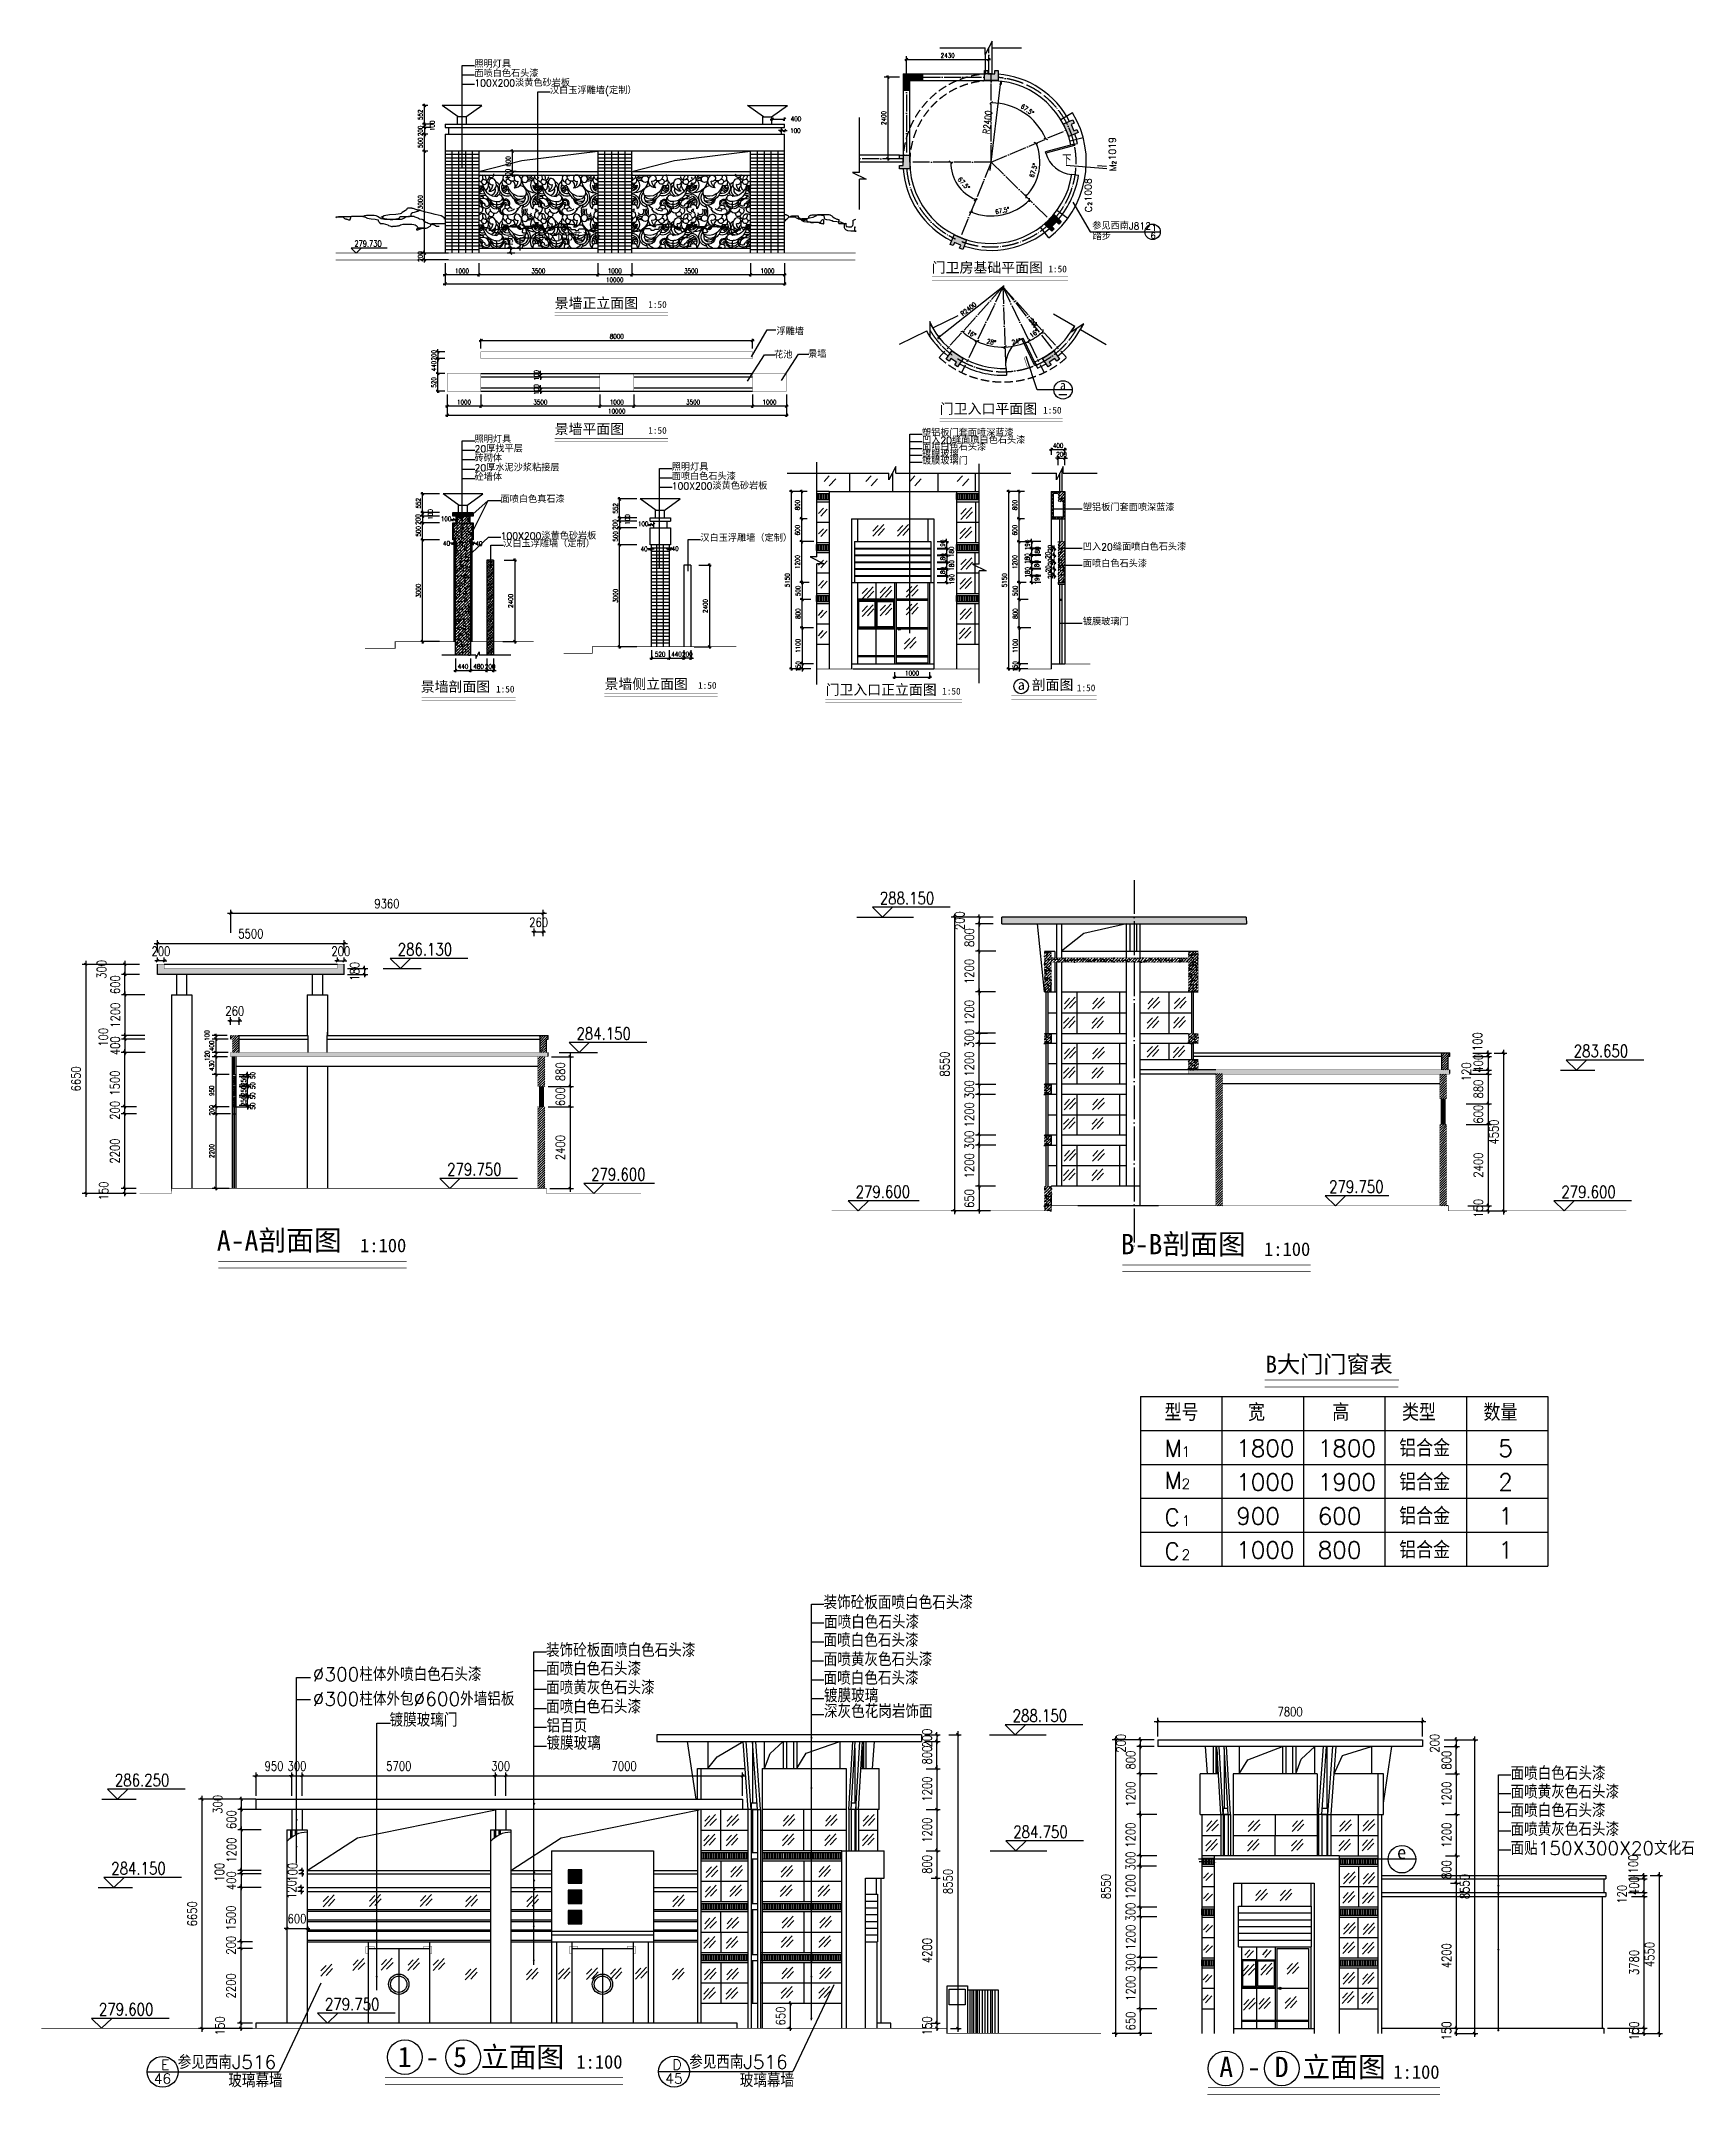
# Model space of a CAD drawing. Extents: x 249174 to 363784, y -3149 to 82603.
# Drawn here: x 315092 to 363784, y -294 to 60213 of the extents above; entities that cross this region are included whole.
import ezdxf
from ezdxf.enums import TextEntityAlignment as Align

# ---------------------------------------------------------------- set-up
doc = ezdxf.new("R2010")
doc.units = 0
doc.header["$LTSCALE"] = 1000
doc.header["$MEASUREMENT"] = 0
doc.linetypes.add('DASH', pattern=[0.35, 0.25, -0.1])
doc.linetypes.add('DOTE', pattern=[2.42, 2, -0.2, 0.02, -0.2])
doc.layers.get('0').update_dxf_attribs({"linetype": 'CONTINUOUS'})
doc.layers.get('DEFPOINTS').update_dxf_attribs({"color": 6, "linetype": 'CONTINUOUS'})
for name, color, linetype in [('111', 4, 'CONTINUOUS'), ('3', 84, 'CONTINUOUS'), ('DIM', 3, 'CONTINUOUS'), ('DOTE', 4, 'DOTE'), ('LAYER2', 8, 'CONTINUOUS'), ('LAYER7', 8, 'CONTINUOUS'), ('LAYER8', 84, 'CONTINUOUS'), ('PUB_DIM', 84, 'CONTINUOUS'), ('PUB_TEXT', 7, 'CONTINUOUS'), ('W', 6, 'CONTINUOUS'), ('W-C', 1, 'DOTE'), ('WALL', 255, 'CONTINUOUS'), ('WINDOW', 84, 'CONTINUOUS'), ('字样', 2, 'CONTINUOUS')]:
    doc.layers.add(name, color=color, linetype=linetype)
doc.styles.add('DIM_FONT', font='SIMPLEX', dxfattribs={"width": 0.8})
doc.styles.add('HZ', font='txt', dxfattribs={"bigfont": 'hztxt'})
doc.styles.add('HZ1', font='txt', dxfattribs={"width": 0.75, "height": 8, "bigfont": 'HZTXT.SHX'})
doc.styles.add('HZTXT', font='SIMSUN.TTF')
doc.dimstyles.new('DIMN', dxfattribs={"dimtxt": 300, "dimasz": 1, "dimexe": 250, "dimexo": 300, "dimgap": 150, "dimtad": 1, "dimdec": 0, "dimzin": 0, "dimtxsty": 'DIM_FONT', "dimblk": '_DIMX', "dimblk1": '_DIMX', "dimblk2": '_DIMX', "dimcen": 100, "dimdle": 250, "dimclrd": 3, "dimclre": 3, "dimclrt": 7, "dimazin": 3, "dimtfac": 1, "dimtdec": 0, "dimtix": 1, "dimtmove": 0, "dimatfit": 3, "dimtolj": 1, "dimtzin": 0})
doc.dimstyles.new('NORMAL', dxfattribs={"dimtxt": 200, "dimasz": 1, "dimexe": 250, "dimexo": 300, "dimgap": 150, "dimtad": 1, "dimdec": 0, "dimzin": 0, "dimtxsty": 'DIM_FONT', "dimblk": '_DIMX', "dimblk1": '_DIMX', "dimblk2": '_DIMX', "dimsah": 1, "dimcen": 100, "dimdle": 250, "dimclrd": 3, "dimclre": 3, "dimclrt": 7, "dimazin": 3, "dimtfac": 1, "dimtdec": 0, "dimtix": 1, "dimtmove": 0, "dimatfit": 3, "dimtolj": 1, "dimtzin": 0})
pattern_1 = [(45, (186666.04, 184712.92), (-42.426407, 42.426407), []), (50, (186666.04, 184712.92), (215.17805, -18.82564), [22.5, -247.5]), (355, (186666.04, 184712.92), (-41.6254, 225.65764), [18, -198]), (100.4514, (186683.97, 184711.35), (173.55281, 206.83186), [19.12206, -210.34263]), (46.1842, (186666.04, 184772.92), (320.1723, -49.6557), [33.75, -371.25]), (96.6356, (186692.72, 184768.78), (280.3988, 292.23536), [28.6831, -315.5139]), (351.1842, (186666.04, 184772.92), (280.3986, 292.2356), [27, -297]), (21, (186696.04, 184757.92), (179.07212, -120.78567), [22.5, -247.5]), (326, (186696.04, 184757.92), (72.9946, 217.54501), [18, -198]), (71.4514, (186710.96, 184747.86), (252.06679, 96.75915), [19.12206, -210.34263]), (37.5, (186666.04, 184712.92), (3.647957, 99.868156), [0, -195.6, 0, -201, 0, -198.75]), (7.5, (186666.04, 184712.92), (78.92086, 118.323514), [0, -114.6, 0, -191.1, 0, -75.75]), (327.5, (186599.14, 184712.92), (160.14673, -6.766462), [0, -75, 0, -234, 0, -310.5]), (317.5, (186569.14, 184712.92), (174.95585, 30.031495), [0, -97.5, 0, -155.4, 0, -220.5])]
pattern_2 = [(45, (78875.164, 114359.56), (-42.426407, 42.426407), []), (50, (78875.16, 114359.56), (215.17805, -18.82564), [22.5, -247.5]), (355, (78875.16, 114359.56), (-41.6254, 225.65764), [18, -198]), (100.4514, (78893.1, 114358), (173.55281, 206.83186), [19.12206, -210.34263]), (46.1842, (78875.16, 114419.56), (320.17231, -49.6557), [33.75, -371.25]), (96.6356, (78901.85, 114415.42), (280.3988, 292.23536), [28.6831, -315.5139]), (351.1842, (78875.16, 114419.56), (280.3986, 292.23558), [27, -297]), (21, (78905.16, 114404.56), (179.07212, -120.78567), [22.5, -247.5]), (326, (78905.16, 114404.56), (72.9946, 217.54501), [18, -198]), (71.4514, (78920.09, 114394.5), (252.06679, 96.75915), [19.12206, -210.34263]), (37.5, (78875.164, 114359.56), (3.647957, 99.868156), [0, -195.6, 0, -201, 0, -198.75]), (7.5, (78875.16, 114359.56), (78.92086, 118.323514), [0, -114.6, 0, -191.1, 0, -75.75]), (327.5, (78808.264, 114359.56), (160.14673, -6.766462), [0, -75, 0, -234, 0, -310.5]), (317.5, (78778.26, 114359.56), (174.95585, 30.031495), [0, -97.5, 0, -155.4, 0, -220.5])]
pattern_3 = [(45, (89996.225, 25211.465), (-35.355339, 35.355339), [])]

msp = doc.modelspace()

# ---------------------------------------------------------------- texts
at = {"color": 7, "linetype": 'BYBLOCK', "char_height": 135, "attachment_point": 5, "style": 'DIM_FONT'}
for insert, rotation in [((344147.5, 58191.3), 323.476303), ((344328.7, 56401.7), 73.764073), ((342274.3, 56016), 311.641135), ((343407.7, 55219.3), 11.69874)]:
    msp.add_mtext('\\A1;67.5°', dxfattribs=dict(at, insert=insert, rotation=rotation))
at = {"layer": '111', "linetype": 'BYBLOCK', "style": 'DIM_FONT', "width": 0.8}
msp.add_text('279.730', height=180, dxfattribs=at).set_placement((324322.2, 54157.2))
at = {"layer": 'DIM', "linetype": 'BYBLOCK', "style": 'HZ1', "width": 0.75}
msp.add_text('下', height=300, dxfattribs=at).set_placement((345307.9, 56725.8), align=Align.MIDDLE)
at = {"layer": 'DIM', "linetype": 'BYBLOCK', "style": 'HZTXT'}
for s, height, p in [('门卫房基础平面图', 300, (341331.6, 53393.1)), ('1:50', 200, (344766, 53398.8)), ('景墙正立面图', 300, (330223.2, 52346.1)), ('1:50', 200, (332979.1, 52351.9)), ('a', 262.5, (345104.7, 49943.4)), ('门卫入口平面图', 300, (341568.5, 49233.7)), ('1:50', 200, (344610.9, 49239.5)), ('景墙平面图', 300, (330223.2, 48636.9)), ('1:50', 200, (332979.1, 48642.7)), ('景墙剖面图', 300, (326277.5, 41045.7)), ('1:50', 200, (328494.2, 41021.8)), ('景墙侧立面图', 300, (331690.6, 41125.5)), ('1:50', 200, (334446.5, 41131.3)), ('门卫入口正立面图', 300, (338202.4, 40955.3)), ('1:50', 200, (341637.7, 40961)), ('a 剖面图', 300, (343866.3, 41100.6)), ('1:50', 200, (345606.7, 41059.9)), ('A-A剖面图', 600, (320269.3, 24581.3)), ('1:100', 400, (324489.7, 24533.4)), ('B-B剖面图', 600, (346900.4, 24471.2)), ('1:100', 400, (351120.8, 24423.3)), ('B大门门窗表', 500, (351162.5, 20982.9)), ('e', 393.8, (355040.3, 6658.2)), ('1 - 5 立面图', 600, (325598.9, 527.7)), ('1:100', 400, (330860.1, 479.8)), ('A - D 立面图', 600, (349801.9, 229.8)), ('1:100', 400, (354929.6, 182))]:
    msp.add_text(s, height=height, dxfattribs=at).set_placement(p)
at = {"layer": 'PUB_TEXT', "linetype": 'CONTINUOUS', "style": 'DIM_FONT', "width": 0.8}
for s, p in [('288.150', (339800.8, 34783)), ('286.130', (325597.8, 33274.8)), ('284.150', (330863.6, 30794.8)), ('283.650', (360242.3, 30279.9)), ('279.750', (327053.8, 26794.8)), ('279.600', (331295.4, 26644.8)), ('279.750', (353037.8, 26280.5)), ('279.600', (339087.9, 26132.6)), ('279.600', (359877.8, 26130.5)), ('288.150', (343713.6, 10698.8)), ('286.250', (317266.6, 8798.8)), ('284.750', (343731.6, 7276.3)), ('284.150', (317160.2, 6198.8)), ('279.750', (323455.5, 2198.8)), ('279.600', (316795.7, 2049.3))]:
    msp.add_text(s, height=360, dxfattribs=at).set_placement(p)
at = {"layer": '字样', "linetype": 'BYBLOCK', "style": 'HZ'}
for s, height, p in [('照明灯具', 200, (327855.7, 59433.7)), ('面喷白色石头漆', 200, (327855.7, 59155.2)), ('100X200淡黄色砂岩板', 200, (327855.7, 58876.8)), ('汉白玉浮雕墙(定制）', 200, (330084.5, 58656.4)), ('150X100花池沿', 200, (329563.2, 54350.5)), ('参见西南J812', 200, (346059.9, 54666)), ('踏步', 200, (346070.7, 54357.6)), ('6', 175, (347779.2, 54395.8)), ('1', 175, (347809.1, 54626.6)), ('浮雕墙', 200, (336756.9, 51556.6)), ('花池', 200, (336686.5, 50869.2)), ('景墙', 200, (337688.6, 50886.8)), ('照明灯具', 200, (327862.1, 48378.8)), ('塑铝板门套面喷深蓝漆', 200, (341044.1, 48569.7)), ('凹入20缝面喷白色石头漆', 200, (341044.1, 48351.1)), ('砖砌体', 200, (327862.1, 47821.9)), ('20厚找平层', 200, (327862.1, 48100.3)), ('镀膜玻璃', 200, (341044.1, 47948.5)), ('镀膜玻璃门', 200, (341044.1, 47741.1)), ('面喷白色石头漆', 200, (341044.1, 48149.8)), ('砼墙体', 200, (327862.1, 47264.9)), ('20厚水泥沙浆粘接层', 200, (327862.1, 47543.4)), ('照明灯具', 200, (333670.1, 47561.8)), ('面喷白色石头漆', 200, (333670.1, 47283.4)), ('100X200淡黄色砂岩板', 200, (333670.1, 47004.9)), ('面喷白色真石漆', 200, (328627.6, 46612.4)), ('塑铝板门套面喷深蓝漆', 200, (345782.4, 46370.3)), ('100X200淡黄色砂岩板', 200, (328630.4, 45533.3)), ('汉白玉浮雕墙（定制）', 200, (328706.4, 45305)), ('汉白玉浮雕墙（定制）', 200, (334514.3, 45469.5)), ('凹入20缝面喷白色石头漆', 200, (345782.4, 45207.9)), ('面喷白色石头漆', 200, (345782.4, 44712.9)), ('镀膜玻璃门', 200, (345782.4, 43005.6)), ('型号', 500, (348189.6, 19561.7)), ('宽', 500, (350647.9, 19561.7)), ('高', 500, (353130, 19561.7)), ('类型', 500, (355184.5, 19561.7)), ('数量', 500, (357584.5, 19561.7)), ('M', 500, (348189.6, 18508.8)), ('1', 300, (348689.6, 18508.8)), ('1800', 500, (350301.6, 18508.8)), ('1800', 500, (352701.6, 18508.8)), ('铝合金', 500, (355101.6, 18508.8)), ('5', 500, (358022.8, 18508.8)), ('M', 500, (348189.6, 17561.1)), ('2', 300, (348689.6, 17561.1)), ('1000', 500, (350301.6, 17508.8)), ('1900', 500, (352701.6, 17508.8)), ('铝合金', 500, (355101.6, 17508.8)), ('2', 500, (358022.8, 17508.8)), ('C', 500, (348189.6, 16473.1)), ('900', 500, (350301.6, 16508.8)), ('600', 500, (352701.6, 16508.8)), ('铝合金', 500, (355101.6, 16508.8)), ('1', 500, (358022.8, 16508.8)), ('1', 300, (348689.6, 16473.1)), ('C', 500, (348189.6, 15473.1)), ('2', 300, (348689.6, 15473.1)), ('1000', 500, (350301.6, 15508.8)), ('800', 500, (352701.6, 15508.8)), ('铝合金', 500, (355101.6, 15508.8)), ('1', 500, (358022.8, 15508.8)), ('装饰砼板面喷白色石头漆', 400, (338143.6, 14015.1)), ('面喷白色石头漆', 400, (338143.6, 12901.3)), ('面喷白色石头漆', 400, (338158.1, 13439)), ('装饰砼板面喷白色石头漆', 400, (329968.3, 12608)), ('面喷黄灰色石头漆', 400, (338147, 12336.5)), ('%%C300柱体外喷白色石头漆', 400, (323095.1, 11895.8)), ('面喷白色石头漆', 400, (329968.3, 12061.7)), ('面喷白色石头漆', 400, (338143.6, 11787.4)), ('%%C300柱体外包%%c600外墙铝板', 400, (323095.1, 11172.5)), ('面喷黄灰色石头漆', 400, (329968.3, 11504.8)), ('镀膜玻璃', 400, (338156.5, 11271.7)), ('镀膜玻璃门', 400, (325358.2, 10553.2)), ('面喷白色石头漆', 400, (329968.3, 10942.6)), ('深灰色花岗岩饰面', 400, (338156.5, 10806.6)), ('镀膜玻璃', 400, (329981.2, 9869.9)), ('铝百页', 400, (329982.8, 10380.5)), ('面喷白色石头漆', 400, (358381.3, 8980.9)), ('面喷黄灰色石头漆', 400, (358381.3, 8434.6)), ('面喷白色石头漆', 400, (358381.3, 7888.3)), ('面喷黄灰色石头漆', 400, (358381.3, 7331.4)), ('面贴150X300X20文化石', 400, (358381.3, 6774.4)), ('E', 300, (318627, 443.4)), ('参见西南J516', 400, (319116.8, 472.2)), ('D', 300, (333694.7, 448.2)), ('参见西南J516', 400, (334184.5, 477)), ('46', 300, (318410.9, 34.6)), ('玻璃幕墙', 400, (320608.1, -71.1)), ('45', 300, (333478.5, 39.4)), ('玻璃幕墙', 400, (335675.7, -66.4))]:
    msp.add_text(s, height=height, dxfattribs=at).set_placement(p)
for s, height, p in [('1019', 200, (346752.4, 56696)), ('M', 200, (346764.1, 56380.4)), ('2', 120, (346764.1, 56580.4)), ('1008', 200, (346038, 55485.3)), ('C', 200, (346049.7, 55169.7)), ('2', 120, (346049.7, 55369.7))]:
    msp.add_text(s, height=height, rotation=90, dxfattribs=at).set_placement(p)

# ---------------------------------------------------------------- blocks, each defined once
blk = doc.blocks.new('_OBLIQUE')
at = {"color": 0, "linetype": 'BYBLOCK'}
blk.add_line((-0.5, -0.5), (0.5, 0.5), dxfattribs=at)
blk = doc.blocks.new('*D183')
at = {"color": 3, "linetype": 'BYBLOCK'}
for p, q in [((292711, -89472), (292711, -98323)), ((293548, -89572), (292611, -89572)), ((293548, -98223), (292611, -98223))]:
    blk.add_line(p, q, dxfattribs=at)
at = {"layer": 'DEFPOINTS', "color": 0, "linetype": 'BYBLOCK'}
for p in [(293648, -89572), (292711, -98223), (293648, -98223)]:
    blk.add_point(p, dxfattribs=at)
at = {"color": 3, "linetype": 'BYBLOCK', "xscale": 75, "yscale": 75, "zscale": 75}
for p, rotation in [((292711, -89572), 90), ((292711, -98223), 270)]:
    blk.add_blockref('_OBLIQUE', p, dxfattribs=dict(at, rotation=rotation))
at = {"color": 7, "linetype": 'BYBLOCK', "insert": (292426, -93898), "char_height": 270, "attachment_point": 5, "rotation": 90, "style": 'DIM_FONT'}
blk.add_mtext('\\A1;8550', dxfattribs=at)
blk = doc.blocks.new('_DIMX')
blk.add_line((-150, 0), (150, 0))
at = {"const_width": 50}
blk.add_lwpolyline([(-70, -70), (70, 70)], dxfattribs=at)
blk = doc.blocks.new('*D185')
at = {"color": 3, "linetype": 'BYBLOCK'}
for p, q in [((293436, -97495), (293436, -97420)), ((293436, -97495), (293436, -98223)), ((293777, -98223), (293336, -98223)), ((293436, -98223), (293436, -98298))]:
    blk.add_line(p, q, dxfattribs=at)
at = {"layer": 'DEFPOINTS', "color": 0, "linetype": 'BYBLOCK'}
for p in [(293436, -97495), (293436, -98223), (293877, -98223)]:
    blk.add_point(p, dxfattribs=at)
at = {"color": 3, "linetype": 'BYBLOCK', "xscale": 75, "yscale": 75, "zscale": 75}
for p, rotation in [((293436, -97495), 270), ((293436, -98223), 90)]:
    blk.add_blockref('_OBLIQUE', p, dxfattribs=dict(at, rotation=rotation))
at = {"color": 7, "linetype": 'BYBLOCK', "insert": (293151, -97859), "char_height": 270, "attachment_point": 5, "rotation": 90, "style": 'DIM_FONT'}
blk.add_mtext('\\A1;650', dxfattribs=at)
blk = doc.blocks.new('*D177')
at = {"color": 3, "linetype": 'BYBLOCK'}
for p, q in [((308269, -98072), (308269, -97997)), ((307916, -98223), (308519, -98223)), ((307969, -98072), (308019, -98072)), ((308269, -98072), (308269, -98223)), ((308269, -98223), (308269, -98298))]:
    blk.add_line(p, q, dxfattribs=at)
at = {"layer": 'DEFPOINTS', "color": 0, "linetype": 'BYBLOCK'}
for p in [(307616, -98223), (308269, -98072), (308269, -98223)]:
    blk.add_point(p, dxfattribs=at)
at = {"color": 3, "linetype": 'BYBLOCK', "xscale": 75, "yscale": 75, "zscale": 75}
for p, rotation in [((308269, -98072), 270), ((308269, -98223), 90)]:
    blk.add_blockref('_OBLIQUE', p, dxfattribs=dict(at, rotation=rotation))
at = {"color": 7, "linetype": 'BYBLOCK', "insert": (307984, -98147), "char_height": 270, "attachment_point": 5, "rotation": 90, "style": 'DIM_FONT'}
blk.add_mtext('\\A1;150', dxfattribs=at)
blk = doc.blocks.new('*D176')
at = {"color": 3, "linetype": 'BYBLOCK'}
for p, q in [((308453, -93573), (308825, -93573)), ((308725, -93473), (308725, -98323)), ((308453, -98223), (308825, -98223))]:
    blk.add_line(p, q, dxfattribs=at)
at = {"layer": 'DEFPOINTS', "color": 0, "linetype": 'BYBLOCK'}
for p in [(308353, -93573), (308353, -98223), (308725, -98223)]:
    blk.add_point(p, dxfattribs=at)
at = {"color": 3, "linetype": 'BYBLOCK', "xscale": 75, "yscale": 75, "zscale": 75}
for p, rotation in [((308725, -93573), 90), ((308725, -98223), 270)]:
    blk.add_blockref('_OBLIQUE', p, dxfattribs=dict(at, rotation=rotation))
at = {"color": 7, "linetype": 'BYBLOCK', "insert": (308440, -95898), "char_height": 270, "attachment_point": 5, "rotation": 90, "style": 'DIM_FONT'}
blk.add_mtext('\\A1;4550', dxfattribs=at)
blk = doc.blocks.new('*D39')
at = {"color": 3, "linetype": 'BYBLOCK'}
for p, q in [((287792, -89423), (288159, -89423)), ((288059, -89323), (288059, -98173)), ((287843, -98073), (288159, -98073))]:
    blk.add_line(p, q, dxfattribs=at)
at = {"layer": 'DEFPOINTS', "color": 0, "linetype": 'BYBLOCK'}
for p in [(287692, -89423), (287743, -98073), (288059, -98073)]:
    blk.add_point(p, dxfattribs=at)
at = {"color": 3, "linetype": 'BYBLOCK', "xscale": 75, "yscale": 75, "zscale": 75}
for p, rotation in [((288059, -89423), 90), ((288059, -98073), 270)]:
    blk.add_blockref('_OBLIQUE', p, dxfattribs=dict(at, rotation=rotation))
at = {"color": 7, "linetype": 'BYBLOCK', "insert": (287774, -93748), "char_height": 270, "attachment_point": 5, "rotation": 90, "style": 'DIM_FONT'}
blk.add_mtext('\\A1;8550', dxfattribs=at)
blk = doc.blocks.new('*D20')
at = {"color": 3, "linetype": 'BYBLOCK'}
for p, q in [((246379, -95078), (246794, -95078)), ((246694, -95078), (246694, -95003)), ((246694, -95878), (246694, -95078)), ((246379, -95878), (246794, -95878)), ((246694, -95878), (246694, -95953))]:
    blk.add_line(p, q, dxfattribs=at)
at = {"layer": 'DEFPOINTS', "color": 0, "linetype": 'BYBLOCK'}
for p in [(246279, -95078), (246694, -95078), (246279, -95878)]:
    blk.add_point(p, dxfattribs=at)
at = {"color": 3, "linetype": 'BYBLOCK', "xscale": 75, "yscale": 75, "zscale": 75}
for p, rotation in [((246694, -95078), 270), ((246694, -95878), 90)]:
    blk.add_blockref('_OBLIQUE', p, dxfattribs=dict(at, rotation=rotation))
at = {"color": 7, "linetype": 'BYBLOCK', "insert": (246409, -95478), "char_height": 270, "attachment_point": 5, "rotation": 90, "style": 'DIM_FONT'}
blk.add_mtext('\\A1;800', dxfattribs=at)
blk = doc.blocks.new('*D31')
at = {"color": 3, "linetype": 'BYBLOCK'}
for p, q in [((233894, -96087), (241071, -96087)), ((233994, -96678), (233994, -95987)), ((240971, -96678), (240971, -95987))]:
    blk.add_line(p, q, dxfattribs=at)
at = {"layer": 'DEFPOINTS', "color": 0, "linetype": 'BYBLOCK'}
for p in [(240971, -96087), (233994, -96778), (240971, -96778)]:
    blk.add_point(p, dxfattribs=at)
at = {"color": 3, "linetype": 'BYBLOCK', "xscale": 75, "yscale": 75, "zscale": 75, "rotation": 180}
blk.add_blockref('_OBLIQUE', (233994, -96087), dxfattribs=at)
at = {"color": 3, "linetype": 'BYBLOCK', "xscale": 75, "yscale": 75, "zscale": 75}
blk.add_blockref('_OBLIQUE', (240971, -96087), dxfattribs=at)
at = {"color": 7, "linetype": 'BYBLOCK', "insert": (237482, -95802), "char_height": 270, "attachment_point": 5, "style": 'DIM_FONT'}
blk.add_mtext('\\A1;7000', dxfattribs=at)
blk = doc.blocks.new('*D25')
at = {"color": 3, "linetype": 'BYBLOCK'}
for p, q in [((226533, -103378), (226088, -103378)), ((226188, -103378), (226188, -103303)), ((226188, -103378), (226188, -103528)), ((226188, -103378), (226188, -103528)), ((226533, -103528), (226088, -103528)), ((226188, -103528), (226188, -103603))]:
    blk.add_line(p, q, dxfattribs=at)
at = {"layer": 'DEFPOINTS', "color": 0, "linetype": 'BYBLOCK'}
for p in [(226633, -103378), (226188, -103528), (226633, -103528)]:
    blk.add_point(p, dxfattribs=at)
at = {"color": 3, "linetype": 'BYBLOCK', "xscale": 75, "yscale": 75, "zscale": 75}
for p, rotation in [((226188, -103378), 270), ((226188, -103528), 90)]:
    blk.add_blockref('_OBLIQUE', p, dxfattribs=dict(at, rotation=rotation))
at = {"color": 7, "linetype": 'BYBLOCK', "insert": (225575, -103453), "char_height": 270, "attachment_point": 5, "rotation": 90, "style": 'DIM_FONT'}
blk.add_mtext('\\A1;150', dxfattribs=at)
blk = doc.blocks.new('*D52')
at = {"color": 3, "linetype": 'BYBLOCK'}
for p, q in [((267078, -91323), (265692, -91323)), ((265792, -91223), (265792, -98173)), ((267181, -98073), (265692, -98073))]:
    blk.add_line(p, q, dxfattribs=at)
at = {"layer": 'DEFPOINTS', "color": 0, "linetype": 'BYBLOCK'}
for p in [(267178, -91323), (265792, -98073), (267281, -98073)]:
    blk.add_point(p, dxfattribs=at)
at = {"color": 3, "linetype": 'BYBLOCK', "xscale": 75, "yscale": 75, "zscale": 75}
for p, rotation in [((265792, -91323), 90), ((265792, -98073), 270)]:
    blk.add_blockref('_OBLIQUE', p, dxfattribs=dict(at, rotation=rotation))
at = {"color": 7, "linetype": 'BYBLOCK', "insert": (265507, -94698), "char_height": 270, "attachment_point": 5, "rotation": 90, "style": 'DIM_FONT'}
blk.add_mtext('\\A1;6650', dxfattribs=at)
blk = doc.blocks.new('*D130')
at = {"color": 3, "linetype": 'BYBLOCK'}
for p, q in [((268792, -92725), (268345, -92725)), ((268792, -92925), (268345, -92925)), ((268445, -92725), (268445, -92650)), ((268445, -92725), (268445, -92925)), ((268445, -92925), (268445, -93000))]:
    blk.add_line(p, q, dxfattribs=at)
at = {"layer": 'DEFPOINTS', "color": 0, "linetype": 'BYBLOCK'}
for p in [(268445, -92925), (268892, -92725), (268892, -92925)]:
    blk.add_point(p, dxfattribs=at)
at = {"color": 3, "linetype": 'BYBLOCK', "xscale": 75, "yscale": 75, "zscale": 75}
for p, rotation in [((268445, -92725), 270), ((268445, -92925), 90)]:
    blk.add_blockref('_OBLIQUE', p, dxfattribs=dict(at, rotation=rotation))
at = {"color": 7, "linetype": 'BYBLOCK', "insert": (268160, -92825), "char_height": 270, "attachment_point": 5, "rotation": 90, "style": 'DIM_FONT'}
blk.add_mtext('\\A1;200', dxfattribs=at)
blk = doc.blocks.new('*D18')
at = {"color": 3, "linetype": 'BYBLOCK'}
for p, q in [((267284, -92925), (266836, -92925)), ((266936, -92825), (266936, -95225)), ((267281, -95125), (266836, -95125))]:
    blk.add_line(p, q, dxfattribs=at)
at = {"layer": 'DEFPOINTS', "color": 0, "linetype": 'BYBLOCK'}
for p in [(267384, -92925), (266936, -95125), (267381, -95125)]:
    blk.add_point(p, dxfattribs=at)
at = {"color": 3, "linetype": 'BYBLOCK', "xscale": 75, "yscale": 75, "zscale": 75}
for p, rotation in [((266936, -92925), 90), ((266936, -95125), 270)]:
    blk.add_blockref('_OBLIQUE', p, dxfattribs=dict(at, rotation=rotation))
at = {"color": 7, "linetype": 'BYBLOCK', "insert": (266651, -94025), "char_height": 270, "attachment_point": 5, "rotation": 90, "style": 'DIM_FONT'}
blk.add_mtext('\\A1;2200', dxfattribs=at)
blk = doc.blocks.new('*D17')
at = {"color": 3, "linetype": 'BYBLOCK'}
for p, q in [((267539, -93923), (266836, -93923)), ((266936, -93823), (266936, -95823)), ((267284, -95723), (266836, -95723))]:
    blk.add_line(p, q, dxfattribs=at)
at = {"layer": 'DEFPOINTS', "color": 0, "linetype": 'BYBLOCK'}
for p in [(267639, -93923), (266936, -95723), (267384, -95723)]:
    blk.add_point(p, dxfattribs=at)
at = {"color": 3, "linetype": 'BYBLOCK', "xscale": 75, "yscale": 75, "zscale": 75}
for p, rotation in [((266936, -93923), 90), ((266936, -95723), 270)]:
    blk.add_blockref('_OBLIQUE', p, dxfattribs=dict(at, rotation=rotation))
at = {"color": 7, "linetype": 'BYBLOCK', "insert": (266651, -94823), "char_height": 270, "attachment_point": 5, "rotation": 90, "style": 'DIM_FONT'}
blk.add_mtext('\\A1;1500', dxfattribs=at)
blk = doc.blocks.new('*D16')
at = {"color": 3, "linetype": 'BYBLOCK'}
for p, q in [((226790, -98978), (226097, -98978)), ((226197, -98978), (226197, -98903)), ((226197, -98978), (226197, -99378)), ((226790, -99378), (226097, -99378)), ((226197, -99378), (226197, -99453))]:
    blk.add_line(p, q, dxfattribs=at)
at = {"layer": 'DEFPOINTS', "color": 0, "linetype": 'BYBLOCK'}
for p in [(226890, -98978), (226197, -99378), (226890, -99378)]:
    blk.add_point(p, dxfattribs=at)
at = {"color": 3, "linetype": 'BYBLOCK', "xscale": 75, "yscale": 75, "zscale": 75}
for p, rotation in [((226197, -98978), 270), ((226197, -99378), 90)]:
    blk.add_blockref('_OBLIQUE', p, dxfattribs=dict(at, rotation=rotation))
at = {"color": 7, "linetype": 'BYBLOCK', "insert": (225912, -99178), "char_height": 270, "attachment_point": 5, "rotation": 90, "style": 'DIM_FONT'}
blk.add_mtext('\\A1;400', dxfattribs=at)
blk = doc.blocks.new('*D15')
at = {"color": 3, "linetype": 'BYBLOCK'}
for p, q in [((226790, -98878), (226100, -98878)), ((226790, -98978), (226100, -98978)), ((226200, -98878), (226200, -98803)), ((226200, -98878), (226200, -98978)), ((226200, -98878), (226200, -98978)), ((226200, -98978), (226200, -99053))]:
    blk.add_line(p, q, dxfattribs=at)
at = {"layer": 'DEFPOINTS', "color": 0, "linetype": 'BYBLOCK'}
for p in [(226200, -98978), (226890, -98878), (226890, -98978)]:
    blk.add_point(p, dxfattribs=at)
at = {"color": 3, "linetype": 'BYBLOCK', "xscale": 75, "yscale": 75, "zscale": 75}
for p, rotation in [((226200, -98878), 270), ((226200, -98978), 90)]:
    blk.add_blockref('_OBLIQUE', p, dxfattribs=dict(at, rotation=rotation))
at = {"color": 7, "linetype": 'BYBLOCK', "insert": (225562, -98928), "char_height": 270, "attachment_point": 5, "rotation": 90, "style": 'DIM_FONT'}
blk.add_mtext('\\A1;100', dxfattribs=at)
blk = doc.blocks.new('*D14')
at = {"color": 3, "linetype": 'BYBLOCK'}
for p, q in [((226790, -97678), (226100, -97678)), ((226200, -97578), (226200, -98978)), ((226790, -98878), (226100, -98878))]:
    blk.add_line(p, q, dxfattribs=at)
at = {"layer": 'DEFPOINTS', "color": 0, "linetype": 'BYBLOCK'}
for p in [(226890, -97678), (226200, -98878), (226890, -98878)]:
    blk.add_point(p, dxfattribs=at)
at = {"color": 3, "linetype": 'BYBLOCK', "xscale": 75, "yscale": 75, "zscale": 75}
for p, rotation in [((226200, -97678), 90), ((226200, -98878), 270)]:
    blk.add_blockref('_OBLIQUE', p, dxfattribs=dict(at, rotation=rotation))
at = {"color": 7, "linetype": 'BYBLOCK', "insert": (225915, -98278), "char_height": 270, "attachment_point": 5, "rotation": 90, "style": 'DIM_FONT'}
blk.add_mtext('\\A1;1200', dxfattribs=at)
blk = doc.blocks.new('*D13')
at = {"color": 3, "linetype": 'BYBLOCK'}
for p, q in [((226630, -97078), (226099, -97078)), ((226199, -97078), (226199, -97003)), ((226199, -97678), (226199, -97078)), ((226630, -97678), (226099, -97678)), ((226199, -97678), (226199, -97753))]:
    blk.add_line(p, q, dxfattribs=at)
at = {"layer": 'DEFPOINTS', "color": 0, "linetype": 'BYBLOCK'}
for p in [(226199, -97078), (226730, -97078), (226730, -97678)]:
    blk.add_point(p, dxfattribs=at)
at = {"color": 3, "linetype": 'BYBLOCK', "xscale": 75, "yscale": 75, "zscale": 75}
for p, rotation in [((226199, -97078), 270), ((226199, -97678), 90)]:
    blk.add_blockref('_OBLIQUE', p, dxfattribs=dict(at, rotation=rotation))
at = {"color": 7, "linetype": 'BYBLOCK', "insert": (225914, -97378), "char_height": 270, "attachment_point": 5, "rotation": 90, "style": 'DIM_FONT'}
blk.add_mtext('\\A1;600', dxfattribs=at)
blk = doc.blocks.new('*D12')
at = {"color": 3, "linetype": 'BYBLOCK'}
for p, q in [((226630, -96778), (226099, -96778)), ((226199, -96778), (226199, -96703)), ((226199, -96778), (226199, -97078)), ((226199, -96778), (226199, -97078)), ((226630, -97078), (226099, -97078)), ((226199, -97078), (226199, -97153))]:
    blk.add_line(p, q, dxfattribs=at)
at = {"layer": 'DEFPOINTS', "color": 0, "linetype": 'BYBLOCK'}
for p in [(226730, -96778), (226199, -97078), (226730, -97078)]:
    blk.add_point(p, dxfattribs=at)
at = {"color": 3, "linetype": 'BYBLOCK', "xscale": 75, "yscale": 75, "zscale": 75}
for p, rotation in [((226199, -96778), 270), ((226199, -97078), 90)]:
    blk.add_blockref('_OBLIQUE', p, dxfattribs=dict(at, rotation=rotation))
at = {"color": 7, "linetype": 'BYBLOCK', "insert": (225510, -96928), "char_height": 270, "attachment_point": 5, "rotation": 90, "style": 'DIM_FONT'}
blk.add_mtext('\\A1;300', dxfattribs=at)
blk = doc.blocks.new('*D172')
at = {"color": 3, "linetype": 'BYBLOCK'}
for p, q in [((268792, -93423), (268648, -93423)), ((268792, -93523), (268648, -93523)), ((268748, -93423), (268748, -93348)), ((268748, -93423), (268748, -93523)), ((268748, -93523), (268748, -93598))]:
    blk.add_line(p, q, dxfattribs=at)
at = {"layer": 'DEFPOINTS', "color": 0, "linetype": 'BYBLOCK'}
for p in [(268748, -93523), (268892, -93423), (268892, -93523)]:
    blk.add_point(p, dxfattribs=at)
at = {"color": 3, "linetype": 'BYBLOCK', "xscale": 75, "yscale": 75, "zscale": 75}
for p, rotation in [((268748, -93423), 270), ((268748, -93523), 90)]:
    blk.add_blockref('_OBLIQUE', p, dxfattribs=dict(at, rotation=rotation))
at = {"color": 7, "linetype": 'BYBLOCK', "insert": (268463, -93473), "char_height": 270, "attachment_point": 5, "rotation": 90, "style": 'DIM_FONT'}
blk.add_mtext('\\A1;100', dxfattribs=at)
blk = doc.blocks.new('*D81')
at = {"color": 3, "linetype": 'BYBLOCK'}
for p, q in [((268792, -93923), (268615, -93923)), ((268792, -94043), (268615, -94043)), ((268715, -93923), (268715, -93848)), ((268715, -93923), (268715, -94043)), ((268715, -94043), (268715, -94118))]:
    blk.add_line(p, q, dxfattribs=at)
at = {"layer": 'DEFPOINTS', "color": 0, "linetype": 'BYBLOCK'}
for p in [(268715, -94043), (268892, -93923), (268892, -94043)]:
    blk.add_point(p, dxfattribs=at)
at = {"color": 3, "linetype": 'BYBLOCK', "xscale": 75, "yscale": 75, "zscale": 75}
for p, rotation in [((268715, -93923), 270), ((268715, -94043), 90)]:
    blk.add_blockref('_OBLIQUE', p, dxfattribs=dict(at, rotation=rotation))
at = {"color": 7, "linetype": 'BYBLOCK', "insert": (268430, -93983), "char_height": 270, "attachment_point": 5, "rotation": 90, "style": 'DIM_FONT'}
blk.add_mtext('\\A1;120', dxfattribs=at)
blk = doc.blocks.new('*D32')
at = {"color": 3, "linetype": 'BYBLOCK'}
for p, q in [((227544, -98505), (227469, -98505)), ((227544, -98327), (227544, -98755)), ((227544, -98505), (228144, -98505)), ((228144, -98205), (228144, -98255)), ((228144, -98505), (228219, -98505))]:
    blk.add_line(p, q, dxfattribs=at)
at = {"layer": 'DEFPOINTS', "color": 0, "linetype": 'BYBLOCK'}
for p in [(227544, -98027), (228144, -98505), (228144, -98505)]:
    blk.add_point(p, dxfattribs=at)
at = {"color": 3, "linetype": 'BYBLOCK', "xscale": 75, "yscale": 75, "zscale": 75}
blk.add_blockref('_OBLIQUE', (227544, -98505), dxfattribs=at)
at = {"color": 3, "linetype": 'BYBLOCK', "xscale": 75, "yscale": 75, "zscale": 75, "rotation": 180}
blk.add_blockref('_OBLIQUE', (228144, -98505), dxfattribs=at)
at = {"color": 7, "linetype": 'BYBLOCK', "insert": (227844, -98220), "char_height": 270, "attachment_point": 5, "style": 'DIM_FONT'}
blk.add_mtext('\\A1;600', dxfattribs=at)
blk = doc.blocks.new('*D28')
at = {"color": 3, "linetype": 'BYBLOCK'}
for p, q in [((227694, -96087), (227619, -96087)), ((227694, -96287), (227694, -95987)), ((227694, -96087), (227994, -96087)), ((227994, -96678), (227994, -95987)), ((227994, -96087), (228069, -96087))]:
    blk.add_line(p, q, dxfattribs=at)
at = {"layer": 'DEFPOINTS', "color": 0, "linetype": 'BYBLOCK'}
for p in [(227994, -96087), (227694, -96387), (227994, -96778)]:
    blk.add_point(p, dxfattribs=at)
at = {"color": 3, "linetype": 'BYBLOCK', "xscale": 75, "yscale": 75, "zscale": 75}
blk.add_blockref('_OBLIQUE', (227694, -96087), dxfattribs=at)
at = {"color": 3, "linetype": 'BYBLOCK', "xscale": 75, "yscale": 75, "zscale": 75, "rotation": 180}
blk.add_blockref('_OBLIQUE', (227994, -96087), dxfattribs=at)
at = {"color": 7, "linetype": 'BYBLOCK', "insert": (227844, -95802), "char_height": 270, "attachment_point": 5, "style": 'DIM_FONT'}
blk.add_mtext('\\A1;300', dxfattribs=at)
blk = doc.blocks.new('*D27')
at = {"color": 3, "linetype": 'BYBLOCK'}
for p, q in [((267291, -90633), (268542, -90633)), ((267391, -91223), (267391, -90533)), ((268442, -91223), (268442, -90533))]:
    blk.add_line(p, q, dxfattribs=at)
at = {"layer": 'DEFPOINTS', "color": 0, "linetype": 'BYBLOCK'}
for p in [(268442, -90633), (267391, -91323), (268442, -91323)]:
    blk.add_point(p, dxfattribs=at)
at = {"color": 3, "linetype": 'BYBLOCK', "xscale": 75, "yscale": 75, "zscale": 75, "rotation": 180}
blk.add_blockref('_OBLIQUE', (267391, -90633), dxfattribs=at)
at = {"color": 3, "linetype": 'BYBLOCK', "xscale": 75, "yscale": 75, "zscale": 75}
blk.add_blockref('_OBLIQUE', (268442, -90633), dxfattribs=at)
at = {"color": 7, "linetype": 'BYBLOCK', "insert": (267917, -90348), "char_height": 270, "attachment_point": 5, "style": 'DIM_FONT'}
blk.add_mtext('\\A1;950', dxfattribs=at)
blk = doc.blocks.new('A$C1E0227EA')
at = {"layer": '3', "linetype": 'BYBLOCK'}
for radius in [300, 240]:
    blk.add_circle((300, 300), radius, dxfattribs=at)
blk = doc.blocks.new('*D29')
at = {"color": 3, "linetype": 'BYBLOCK'}
for p, q in [((227894, -96087), (233794, -96087)), ((227994, -96678), (227994, -95987)), ((233694, -96296), (233694, -95987))]:
    blk.add_line(p, q, dxfattribs=at)
at = {"layer": 'DEFPOINTS', "color": 0, "linetype": 'BYBLOCK'}
for p in [(233694, -96087), (227994, -96778), (233694, -96396)]:
    blk.add_point(p, dxfattribs=at)
at = {"color": 3, "linetype": 'BYBLOCK', "xscale": 75, "yscale": 75, "zscale": 75, "rotation": 180}
blk.add_blockref('_OBLIQUE', (227994, -96087), dxfattribs=at)
at = {"color": 3, "linetype": 'BYBLOCK', "xscale": 75, "yscale": 75, "zscale": 75}
blk.add_blockref('_OBLIQUE', (233694, -96087), dxfattribs=at)
at = {"color": 7, "linetype": 'BYBLOCK', "insert": (230844, -95802), "char_height": 270, "attachment_point": 5, "style": 'DIM_FONT'}
blk.add_mtext('\\A1;5700', dxfattribs=at)
blk = doc.blocks.new('*D30')
at = {"color": 3, "linetype": 'BYBLOCK'}
for p, q in [((233694, -96087), (233619, -96087)), ((233694, -96678), (233694, -95987)), ((233694, -96087), (233994, -96087)), ((233994, -96678), (233994, -95987)), ((233994, -96087), (234069, -96087))]:
    blk.add_line(p, q, dxfattribs=at)
at = {"layer": 'DEFPOINTS', "color": 0, "linetype": 'BYBLOCK'}
for p in [(233994, -96087), (233694, -96778), (233994, -96778)]:
    blk.add_point(p, dxfattribs=at)
at = {"color": 3, "linetype": 'BYBLOCK', "xscale": 75, "yscale": 75, "zscale": 75}
blk.add_blockref('_OBLIQUE', (233694, -96087), dxfattribs=at)
at = {"color": 3, "linetype": 'BYBLOCK', "xscale": 75, "yscale": 75, "zscale": 75, "rotation": 180}
blk.add_blockref('_OBLIQUE', (233994, -96087), dxfattribs=at)
at = {"color": 7, "linetype": 'BYBLOCK', "insert": (233844, -95802), "char_height": 270, "attachment_point": 5, "style": 'DIM_FONT'}
blk.add_mtext('\\A1;300', dxfattribs=at)
blk = doc.blocks.new('*D26')
at = {"color": 3, "linetype": 'BYBLOCK'}
for p, q in [((246694, -103377), (246694, -103302)), ((246694, -103377), (246694, -103527)), ((246694, -103527), (246694, -103602))]:
    blk.add_line(p, q, dxfattribs=at)
at = {"layer": 'DEFPOINTS', "color": 0, "linetype": 'BYBLOCK'}
for p in [(246694, -103377), (246694, -103527), (246694, -103527)]:
    blk.add_point(p, dxfattribs=at)
at = {"color": 3, "linetype": 'BYBLOCK', "xscale": 75, "yscale": 75, "zscale": 75}
for p, rotation in [((246694, -103377), 270), ((246694, -103527), 90)]:
    blk.add_blockref('_OBLIQUE', p, dxfattribs=dict(at, rotation=rotation))
at = {"color": 7, "linetype": 'BYBLOCK', "insert": (246409, -103452), "char_height": 270, "attachment_point": 5, "rotation": 90, "style": 'DIM_FONT'}
blk.add_mtext('\\A1;150', dxfattribs=at)
blk = doc.blocks.new('*D182')
at = {"color": 3, "linetype": 'BYBLOCK'}
for p, q in [((283137, -97345), (283025, -97345)), ((283125, -97345), (283125, -97270)), ((283125, -97345), (283125, -98073)), ((283137, -98073), (283025, -98073)), ((283125, -98073), (283125, -98148))]:
    blk.add_line(p, q, dxfattribs=at)
at = {"layer": 'DEFPOINTS', "color": 0, "linetype": 'BYBLOCK'}
for p in [(283237, -97345), (283125, -98073), (283237, -98073)]:
    blk.add_point(p, dxfattribs=at)
at = {"color": 3, "linetype": 'BYBLOCK', "xscale": 75, "yscale": 75, "zscale": 75}
for p, rotation in [((283125, -97345), 270), ((283125, -98073), 90)]:
    blk.add_blockref('_OBLIQUE', p, dxfattribs=dict(at, rotation=rotation))
at = {"color": 7, "linetype": 'BYBLOCK', "insert": (282840, -97709), "char_height": 270, "attachment_point": 5, "rotation": 90, "style": 'DIM_FONT'}
blk.add_mtext('\\A1;650', dxfattribs=at)
blk = doc.blocks.new('*D24')
at = {"color": 3, "linetype": 'BYBLOCK'}
for p, q in [((287278, -93644), (287543, -93644)), ((287443, -93544), (287443, -98022)), ((287278, -97922), (287543, -97922))]:
    blk.add_line(p, q, dxfattribs=at)
at = {"layer": 'DEFPOINTS', "color": 0, "linetype": 'BYBLOCK'}
for p in [(287178, -93644), (287178, -97922), (287443, -97922)]:
    blk.add_point(p, dxfattribs=at)
at = {"color": 3, "linetype": 'BYBLOCK', "xscale": 75, "yscale": 75, "zscale": 75}
for p, rotation in [((287443, -93644), 90), ((287443, -97922), 270)]:
    blk.add_blockref('_OBLIQUE', p, dxfattribs=dict(at, rotation=rotation))
at = {"color": 7, "linetype": 'BYBLOCK', "insert": (287158, -95783), "char_height": 270, "attachment_point": 5, "rotation": 90, "style": 'DIM_FONT'}
blk.add_mtext('\\A1;4200', dxfattribs=at)
blk = doc.blocks.new('*D23')
at = {"color": 3, "linetype": 'BYBLOCK'}
for p, q in [((246529, -98299), (246794, -98299)), ((246694, -98299), (246694, -98224)), ((246694, -98299), (246694, -99099)), ((246529, -99099), (246794, -99099)), ((246694, -99099), (246694, -99174))]:
    blk.add_line(p, q, dxfattribs=at)
at = {"layer": 'DEFPOINTS', "color": 0, "linetype": 'BYBLOCK'}
for p in [(246429, -98299), (246429, -99099), (246694, -99099)]:
    blk.add_point(p, dxfattribs=at)
at = {"color": 3, "linetype": 'BYBLOCK', "xscale": 75, "yscale": 75, "zscale": 75}
for p, rotation in [((246694, -98299), 270), ((246694, -99099), 90)]:
    blk.add_blockref('_OBLIQUE', p, dxfattribs=dict(at, rotation=rotation))
at = {"color": 7, "linetype": 'BYBLOCK', "insert": (246409, -98699), "char_height": 270, "attachment_point": 5, "rotation": 90, "style": 'DIM_FONT'}
blk.add_mtext('\\A1;800', dxfattribs=at)
blk = doc.blocks.new('*D22')
at = {"color": 3, "linetype": 'BYBLOCK'}
for p, q in [((246679, -97078), (246794, -97078)), ((246694, -96978), (246694, -98399)), ((246379, -98299), (246794, -98299))]:
    blk.add_line(p, q, dxfattribs=at)
at = {"layer": 'DEFPOINTS', "color": 0, "linetype": 'BYBLOCK'}
for p in [(246579, -97078), (246279, -98299), (246694, -98299)]:
    blk.add_point(p, dxfattribs=at)
at = {"color": 3, "linetype": 'BYBLOCK', "xscale": 75, "yscale": 75, "zscale": 75}
for p, rotation in [((246694, -97078), 90), ((246694, -98299), 270)]:
    blk.add_blockref('_OBLIQUE', p, dxfattribs=dict(at, rotation=rotation))
at = {"color": 7, "linetype": 'BYBLOCK', "insert": (246409, -97688), "char_height": 270, "attachment_point": 5, "rotation": 90, "style": 'DIM_FONT'}
blk.add_mtext('\\A1;1200', dxfattribs=at)
blk = doc.blocks.new('*D21')
at = {"color": 3, "linetype": 'BYBLOCK'}
for p, q in [((246379, -95878), (246794, -95878)), ((246694, -95778), (246694, -97178)), ((246379, -97078), (246794, -97078))]:
    blk.add_line(p, q, dxfattribs=at)
at = {"layer": 'DEFPOINTS', "color": 0, "linetype": 'BYBLOCK'}
for p in [(246279, -95878), (246279, -97078), (246694, -97078)]:
    blk.add_point(p, dxfattribs=at)
at = {"color": 3, "linetype": 'BYBLOCK', "xscale": 75, "yscale": 75, "zscale": 75}
for p, rotation in [((246694, -95878), 90), ((246694, -97078), 270)]:
    blk.add_blockref('_OBLIQUE', p, dxfattribs=dict(at, rotation=rotation))
at = {"color": 7, "linetype": 'BYBLOCK', "insert": (246409, -96478), "char_height": 270, "attachment_point": 5, "rotation": 90, "style": 'DIM_FONT'}
blk.add_mtext('\\A1;1200', dxfattribs=at)
blk = doc.blocks.new('*D19')
at = {"color": 3, "linetype": 'BYBLOCK'}
for p, q in [((246344, -94878), (246794, -94878)), ((246694, -94878), (246694, -94803)), ((246694, -94878), (246694, -95078)), ((246344, -95078), (246794, -95078)), ((246694, -95078), (246694, -95153))]:
    blk.add_line(p, q, dxfattribs=at)
at = {"layer": 'DEFPOINTS', "color": 0, "linetype": 'BYBLOCK'}
for p in [(246244, -94878), (246244, -95078), (246694, -95078)]:
    blk.add_point(p, dxfattribs=at)
at = {"color": 3, "linetype": 'BYBLOCK', "xscale": 75, "yscale": 75, "zscale": 75}
for p, rotation in [((246694, -94878), 270), ((246694, -95078), 90)]:
    blk.add_blockref('_OBLIQUE', p, dxfattribs=dict(at, rotation=rotation))
at = {"color": 7, "linetype": 'BYBLOCK', "insert": (246409, -94978), "char_height": 270, "attachment_point": 5, "rotation": 90, "style": 'DIM_FONT'}
blk.add_mtext('\\A1;200', dxfattribs=at)
blk = doc.blocks.new('*D121')
at = {"color": 3, "linetype": 'BYBLOCK'}
for p, q in [((292711, -89472), (292711, -98323)), ((293548, -89572), (292611, -89572)), ((293548, -98223), (292611, -98223))]:
    blk.add_line(p, q, dxfattribs=at)
at = {"layer": 'DEFPOINTS', "color": 0, "linetype": 'BYBLOCK'}
for p in [(293648, -89572), (292711, -98223), (293648, -98223)]:
    blk.add_point(p, dxfattribs=at)
at = {"color": 3, "linetype": 'BYBLOCK', "xscale": 75, "yscale": 75, "zscale": 75}
for p, rotation in [((292711, -89572), 90), ((292711, -98223), 270)]:
    blk.add_blockref('_OBLIQUE', p, dxfattribs=dict(at, rotation=rotation))
at = {"color": 7, "linetype": 'BYBLOCK', "insert": (292426, -93898), "char_height": 270, "attachment_point": 5, "rotation": 90, "style": 'DIM_FONT'}
blk.add_mtext('\\A1;8550', dxfattribs=at)
blk = doc.blocks.new('*D98')
at = {"color": 3, "linetype": 'BYBLOCK'}
for p, q in [((274110, -93946), (274525, -93946)), ((274425, -93946), (274425, -93871)), ((274425, -94746), (274425, -93946)), ((274110, -94746), (274525, -94746)), ((274425, -94746), (274425, -94821))]:
    blk.add_line(p, q, dxfattribs=at)
at = {"layer": 'DEFPOINTS', "color": 0, "linetype": 'BYBLOCK'}
for p in [(274010, -93946), (274425, -93946), (274010, -94746)]:
    blk.add_point(p, dxfattribs=at)
at = {"color": 3, "linetype": 'BYBLOCK', "xscale": 75, "yscale": 75, "zscale": 75}
for p, rotation in [((274425, -93946), 270), ((274425, -94746), 90)]:
    blk.add_blockref('_OBLIQUE', p, dxfattribs=dict(at, rotation=rotation))
at = {"color": 7, "linetype": 'BYBLOCK', "insert": (274140, -94346), "char_height": 270, "attachment_point": 5, "rotation": 90, "style": 'DIM_FONT'}
blk.add_mtext('\\A1;800', dxfattribs=at)
blk = doc.blocks.new('*D120')
at = {"color": 3, "linetype": 'BYBLOCK'}
for p, q in [((303281, -89473), (303281, -98323)), ((302693, -89573), (303381, -89573)), ((302693, -98223), (303381, -98223))]:
    blk.add_line(p, q, dxfattribs=at)
at = {"layer": 'DEFPOINTS', "color": 0, "linetype": 'BYBLOCK'}
for p in [(302593, -89573), (302593, -98223), (303281, -98223)]:
    blk.add_point(p, dxfattribs=at)
at = {"color": 3, "linetype": 'BYBLOCK', "xscale": 75, "yscale": 75, "zscale": 75}
for p, rotation in [((303281, -89573), 90), ((303281, -98223), 270)]:
    blk.add_blockref('_OBLIQUE', p, dxfattribs=dict(at, rotation=rotation))
at = {"color": 7, "linetype": 'BYBLOCK', "insert": (302996, -93898), "char_height": 270, "attachment_point": 5, "rotation": 90, "style": 'DIM_FONT'}
blk.add_mtext('\\A1;8550', dxfattribs=at)
blk = doc.blocks.new('*D104')
at = {"color": 3, "linetype": 'BYBLOCK'}
for p, q in [((265118, -93945), (265118, -93870)), ((265118, -94745), (265118, -93945)), ((265318, -94745), (265018, -94745)), ((265118, -94745), (265118, -94820))]:
    blk.add_line(p, q, dxfattribs=at)
at = {"layer": 'DEFPOINTS', "color": 0, "linetype": 'BYBLOCK'}
for p in [(265118, -93945), (265118, -93945), (265418, -94745)]:
    blk.add_point(p, dxfattribs=at)
at = {"color": 3, "linetype": 'BYBLOCK', "xscale": 75, "yscale": 75, "zscale": 75}
for p, rotation in [((265118, -93945), 270), ((265118, -94745), 90)]:
    blk.add_blockref('_OBLIQUE', p, dxfattribs=dict(at, rotation=rotation))
at = {"color": 7, "linetype": 'BYBLOCK', "insert": (264833, -94345), "char_height": 270, "attachment_point": 5, "rotation": 90, "style": 'DIM_FONT'}
blk.add_mtext('\\A1;800', dxfattribs=at)
blk = doc.blocks.new('*D102')
at = {"color": 3, "linetype": 'BYBLOCK'}
for p, q in [((274425, -102245), (274425, -102170)), ((274425, -102245), (274425, -102395)), ((274425, -102395), (274425, -102470))]:
    blk.add_line(p, q, dxfattribs=at)
at = {"layer": 'DEFPOINTS', "color": 0, "linetype": 'BYBLOCK'}
for p in [(274425, -102245), (274425, -102395), (274425, -102395)]:
    blk.add_point(p, dxfattribs=at)
at = {"color": 3, "linetype": 'BYBLOCK', "xscale": 75, "yscale": 75, "zscale": 75}
for p, rotation in [((274425, -102245), 270), ((274425, -102395), 90)]:
    blk.add_blockref('_OBLIQUE', p, dxfattribs=dict(at, rotation=rotation))
at = {"color": 7, "linetype": 'BYBLOCK', "insert": (274140, -102320), "char_height": 270, "attachment_point": 5, "rotation": 90, "style": 'DIM_FONT'}
blk.add_mtext('\\A1;150', dxfattribs=at)
blk = doc.blocks.new('*D113')
at = {"color": 3, "linetype": 'BYBLOCK'}
for p, q in [((293436, -97495), (293436, -97420)), ((293436, -97495), (293436, -98223)), ((293777, -98223), (293336, -98223)), ((293436, -98223), (293436, -98298))]:
    blk.add_line(p, q, dxfattribs=at)
at = {"layer": 'DEFPOINTS', "color": 0, "linetype": 'BYBLOCK'}
for p in [(293436, -97495), (293436, -98223), (293877, -98223)]:
    blk.add_point(p, dxfattribs=at)
at = {"color": 3, "linetype": 'BYBLOCK', "xscale": 75, "yscale": 75, "zscale": 75}
for p, rotation in [((293436, -97495), 270), ((293436, -98223), 90)]:
    blk.add_blockref('_OBLIQUE', p, dxfattribs=dict(at, rotation=rotation))
at = {"color": 7, "linetype": 'BYBLOCK', "insert": (293151, -97859), "char_height": 270, "attachment_point": 5, "rotation": 90, "style": 'DIM_FONT'}
blk.add_mtext('\\A1;650', dxfattribs=at)
blk = doc.blocks.new('*D96')
at = {"color": 3, "linetype": 'BYBLOCK'}
for p, q in [((302743, -93694), (302743, -98172)), ((302578, -93794), (302843, -93794)), ((302578, -98072), (302843, -98072))]:
    blk.add_line(p, q, dxfattribs=at)
at = {"layer": 'DEFPOINTS', "color": 0, "linetype": 'BYBLOCK'}
for p in [(302478, -93794), (302478, -98072), (302743, -98072)]:
    blk.add_point(p, dxfattribs=at)
at = {"color": 3, "linetype": 'BYBLOCK', "xscale": 75, "yscale": 75, "zscale": 75}
for p, rotation in [((302743, -93794), 90), ((302743, -98072), 270)]:
    blk.add_blockref('_OBLIQUE', p, dxfattribs=dict(at, rotation=rotation))
at = {"color": 7, "linetype": 'BYBLOCK', "insert": (302458, -95933), "char_height": 270, "attachment_point": 5, "rotation": 90, "style": 'DIM_FONT'}
blk.add_mtext('\\A1;4200', dxfattribs=at)
blk = doc.blocks.new('*D105')
at = {"color": 3, "linetype": 'BYBLOCK'}
for p, q in [((265612, -94745), (265018, -94745)), ((265118, -96045), (265118, -94645)), ((265607, -95945), (265018, -95945))]:
    blk.add_line(p, q, dxfattribs=at)
at = {"layer": 'DEFPOINTS', "color": 0, "linetype": 'BYBLOCK'}
for p in [(265118, -94745), (265712, -94745), (265707, -95945)]:
    blk.add_point(p, dxfattribs=at)
at = {"color": 3, "linetype": 'BYBLOCK', "xscale": 75, "yscale": 75, "zscale": 75}
for p, rotation in [((265118, -94745), 90), ((265118, -95945), 270)]:
    blk.add_blockref('_OBLIQUE', p, dxfattribs=dict(at, rotation=rotation))
at = {"color": 7, "linetype": 'BYBLOCK', "insert": (264833, -95345), "char_height": 270, "attachment_point": 5, "rotation": 90, "style": 'DIM_FONT'}
blk.add_mtext('\\A1;1200', dxfattribs=at)
blk = doc.blocks.new('*D106')
at = {"color": 3, "linetype": 'BYBLOCK'}
for p, q in [((265318, -95945), (265017, -95945)), ((265117, -95845), (265117, -97267)), ((265368, -97167), (265017, -97167))]:
    blk.add_line(p, q, dxfattribs=at)
at = {"layer": 'DEFPOINTS', "color": 0, "linetype": 'BYBLOCK'}
for p in [(265418, -95945), (265117, -97167), (265468, -97167)]:
    blk.add_point(p, dxfattribs=at)
at = {"color": 3, "linetype": 'BYBLOCK', "xscale": 75, "yscale": 75, "zscale": 75}
for p, rotation in [((265117, -95945), 90), ((265117, -97167), 270)]:
    blk.add_blockref('_OBLIQUE', p, dxfattribs=dict(at, rotation=rotation))
at = {"color": 7, "linetype": 'BYBLOCK', "insert": (264832, -96556), "char_height": 270, "attachment_point": 5, "rotation": 90, "style": 'DIM_FONT'}
blk.add_mtext('\\A1;1200', dxfattribs=at)
blk = doc.blocks.new('*D107')
at = {"color": 3, "linetype": 'BYBLOCK'}
for p, q in [((265607, -97166), (265017, -97166)), ((265117, -97166), (265117, -97091)), ((265117, -97166), (265117, -97466)), ((265601, -97466), (265017, -97466)), ((265117, -97466), (265117, -97541))]:
    blk.add_line(p, q, dxfattribs=at)
at = {"layer": 'DEFPOINTS', "color": 0, "linetype": 'BYBLOCK'}
for p in [(265707, -97166), (265117, -97466), (265701, -97466)]:
    blk.add_point(p, dxfattribs=at)
at = {"color": 3, "linetype": 'BYBLOCK', "xscale": 75, "yscale": 75, "zscale": 75}
for p, rotation in [((265117, -97166), 270), ((265117, -97466), 90)]:
    blk.add_blockref('_OBLIQUE', p, dxfattribs=dict(at, rotation=rotation))
at = {"color": 7, "linetype": 'BYBLOCK', "insert": (264832, -97316), "char_height": 270, "attachment_point": 5, "rotation": 90, "style": 'DIM_FONT'}
blk.add_mtext('\\A1;300', dxfattribs=at)
blk = doc.blocks.new('*D108')
at = {"color": 3, "linetype": 'BYBLOCK'}
for p, q in [((265117, -98778), (265117, -97366)), ((265601, -97466), (265017, -97466)), ((265610, -98678), (265017, -98678))]:
    blk.add_line(p, q, dxfattribs=at)
at = {"layer": 'DEFPOINTS', "color": 0, "linetype": 'BYBLOCK'}
for p in [(265117, -97466), (265701, -97466), (265710, -98678)]:
    blk.add_point(p, dxfattribs=at)
at = {"color": 3, "linetype": 'BYBLOCK', "xscale": 75, "yscale": 75, "zscale": 75}
for p, rotation in [((265117, -97466), 90), ((265117, -98678), 270)]:
    blk.add_blockref('_OBLIQUE', p, dxfattribs=dict(at, rotation=rotation))
at = {"color": 7, "linetype": 'BYBLOCK', "insert": (264832, -98072), "char_height": 270, "attachment_point": 5, "rotation": 90, "style": 'DIM_FONT'}
blk.add_mtext('\\A1;1200', dxfattribs=at)
blk = doc.blocks.new('*D109')
at = {"color": 3, "linetype": 'BYBLOCK'}
for p, q in [((265117, -98678), (265117, -98603)), ((265610, -98678), (265017, -98678)), ((265607, -98966), (265017, -98966)), ((265117, -98678), (265117, -98966)), ((265117, -98966), (265117, -99041))]:
    blk.add_line(p, q, dxfattribs=at)
at = {"layer": 'DEFPOINTS', "color": 0, "linetype": 'BYBLOCK'}
for p in [(265117, -98966), (265707, -98966), (265710, -98678)]:
    blk.add_point(p, dxfattribs=at)
at = {"color": 3, "linetype": 'BYBLOCK', "xscale": 75, "yscale": 75, "zscale": 75}
for p, rotation in [((265117, -98678), 270), ((265117, -98966), 90)]:
    blk.add_blockref('_OBLIQUE', p, dxfattribs=dict(at, rotation=rotation))
at = {"color": 7, "linetype": 'BYBLOCK', "insert": (264832, -98822), "char_height": 270, "attachment_point": 5, "rotation": 90, "style": 'DIM_FONT'}
blk.add_mtext('\\A1;300', dxfattribs=at)
blk = doc.blocks.new('*D110')
at = {"color": 3, "linetype": 'BYBLOCK'}
for p, q in [((265607, -98966), (265018, -98966)), ((265118, -98866), (265118, -100262)), ((265611, -100162), (265018, -100162))]:
    blk.add_line(p, q, dxfattribs=at)
at = {"layer": 'DEFPOINTS', "color": 0, "linetype": 'BYBLOCK'}
for p in [(265707, -98966), (265118, -100162), (265711, -100162)]:
    blk.add_point(p, dxfattribs=at)
at = {"color": 3, "linetype": 'BYBLOCK', "xscale": 75, "yscale": 75, "zscale": 75}
for p, rotation in [((265118, -98966), 90), ((265118, -100162), 270)]:
    blk.add_blockref('_OBLIQUE', p, dxfattribs=dict(at, rotation=rotation))
at = {"color": 7, "linetype": 'BYBLOCK', "insert": (264833, -99564), "char_height": 270, "attachment_point": 5, "rotation": 90, "style": 'DIM_FONT'}
blk.add_mtext('\\A1;1200', dxfattribs=at)
blk = doc.blocks.new('*D111')
at = {"color": 3, "linetype": 'BYBLOCK'}
for p, q in [((265611, -100162), (265018, -100162)), ((265118, -100162), (265118, -100087)), ((265118, -100162), (265118, -100462)), ((265617, -100462), (265018, -100462)), ((265118, -100462), (265118, -100537))]:
    blk.add_line(p, q, dxfattribs=at)
at = {"layer": 'DEFPOINTS', "color": 0, "linetype": 'BYBLOCK'}
for p in [(265711, -100162), (265118, -100462), (265717, -100462)]:
    blk.add_point(p, dxfattribs=at)
at = {"color": 3, "linetype": 'BYBLOCK', "xscale": 75, "yscale": 75, "zscale": 75}
for p, rotation in [((265118, -100162), 270), ((265118, -100462), 90)]:
    blk.add_blockref('_OBLIQUE', p, dxfattribs=dict(at, rotation=rotation))
at = {"color": 7, "linetype": 'BYBLOCK', "insert": (264833, -100312), "char_height": 270, "attachment_point": 5, "rotation": 90, "style": 'DIM_FONT'}
blk.add_mtext('\\A1;300', dxfattribs=at)
blk = doc.blocks.new('*D112')
at = {"color": 3, "linetype": 'BYBLOCK'}
for p, q in [((293436, -97595), (293436, -96189)), ((293935, -96289), (293336, -96289)), ((293924, -97495), (293336, -97495))]:
    blk.add_line(p, q, dxfattribs=at)
at = {"layer": 'DEFPOINTS', "color": 0, "linetype": 'BYBLOCK'}
for p in [(293436, -96289), (294035, -96289), (294024, -97495)]:
    blk.add_point(p, dxfattribs=at)
at = {"color": 3, "linetype": 'BYBLOCK', "xscale": 75, "yscale": 75, "zscale": 75}
for p, rotation in [((293436, -96289), 90), ((293436, -97495), 270)]:
    blk.add_blockref('_OBLIQUE', p, dxfattribs=dict(at, rotation=rotation))
at = {"color": 7, "linetype": 'BYBLOCK', "insert": (293151, -96892), "char_height": 270, "attachment_point": 5, "rotation": 90, "style": 'DIM_FONT'}
blk.add_mtext('\\A1;1200', dxfattribs=at)
blk = doc.blocks.new('*D97')
at = {"color": 3, "linetype": 'BYBLOCK'}
for p, q in [((274410, -95946), (274525, -95946)), ((274425, -95846), (274425, -97268)), ((274110, -97168), (274525, -97168))]:
    blk.add_line(p, q, dxfattribs=at)
at = {"layer": 'DEFPOINTS', "color": 0, "linetype": 'BYBLOCK'}
for p in [(274310, -95946), (274010, -97168), (274425, -97168)]:
    blk.add_point(p, dxfattribs=at)
at = {"color": 3, "linetype": 'BYBLOCK', "xscale": 75, "yscale": 75, "zscale": 75}
for p, rotation in [((274425, -95946), 90), ((274425, -97168), 270)]:
    blk.add_blockref('_OBLIQUE', p, dxfattribs=dict(at, rotation=rotation))
at = {"color": 7, "linetype": 'BYBLOCK', "insert": (274140, -96557), "char_height": 270, "attachment_point": 5, "rotation": 90, "style": 'DIM_FONT'}
blk.add_mtext('\\A1;1200', dxfattribs=at)
blk = doc.blocks.new('*D99')
at = {"color": 3, "linetype": 'BYBLOCK'}
for p, q in [((274110, -94746), (274525, -94746)), ((274425, -94646), (274425, -96046)), ((274110, -95946), (274525, -95946))]:
    blk.add_line(p, q, dxfattribs=at)
at = {"layer": 'DEFPOINTS', "color": 0, "linetype": 'BYBLOCK'}
for p in [(274010, -94746), (274010, -95946), (274425, -95946)]:
    blk.add_point(p, dxfattribs=at)
at = {"color": 3, "linetype": 'BYBLOCK', "xscale": 75, "yscale": 75, "zscale": 75}
for p, rotation in [((274425, -94746), 90), ((274425, -95946), 270)]:
    blk.add_blockref('_OBLIQUE', p, dxfattribs=dict(at, rotation=rotation))
at = {"color": 7, "linetype": 'BYBLOCK', "insert": (274140, -95346), "char_height": 270, "attachment_point": 5, "rotation": 90, "style": 'DIM_FONT'}
blk.add_mtext('\\A1;1200', dxfattribs=at)
blk = doc.blocks.new('*D100')
at = {"color": 3, "linetype": 'BYBLOCK'}
for p, q in [((274260, -97168), (274525, -97168)), ((274425, -97168), (274425, -97093)), ((274425, -97168), (274425, -97968)), ((274260, -97968), (274525, -97968)), ((274425, -97968), (274425, -98043))]:
    blk.add_line(p, q, dxfattribs=at)
at = {"layer": 'DEFPOINTS', "color": 0, "linetype": 'BYBLOCK'}
for p in [(274160, -97168), (274160, -97968), (274425, -97968)]:
    blk.add_point(p, dxfattribs=at)
at = {"color": 3, "linetype": 'BYBLOCK', "xscale": 75, "yscale": 75, "zscale": 75}
for p, rotation in [((274425, -97168), 270), ((274425, -97968), 90)]:
    blk.add_blockref('_OBLIQUE', p, dxfattribs=dict(at, rotation=rotation))
at = {"color": 7, "linetype": 'BYBLOCK', "insert": (274140, -97568), "char_height": 270, "attachment_point": 5, "rotation": 90, "style": 'DIM_FONT'}
blk.add_mtext('\\A1;800', dxfattribs=at)
blk = doc.blocks.new('*D118')
at = {"color": 3, "linetype": 'BYBLOCK'}
for p, q in [((308269, -98072), (308269, -97997)), ((307916, -98223), (308519, -98223)), ((307969, -98072), (308019, -98072)), ((308269, -98072), (308269, -98223)), ((308269, -98223), (308269, -98298))]:
    blk.add_line(p, q, dxfattribs=at)
at = {"layer": 'DEFPOINTS', "color": 0, "linetype": 'BYBLOCK'}
for p in [(307616, -98223), (308269, -98072), (308269, -98223)]:
    blk.add_point(p, dxfattribs=at)
at = {"color": 3, "linetype": 'BYBLOCK', "xscale": 75, "yscale": 75, "zscale": 75}
for p, rotation in [((308269, -98072), 270), ((308269, -98223), 90)]:
    blk.add_blockref('_OBLIQUE', p, dxfattribs=dict(at, rotation=rotation))
at = {"color": 7, "linetype": 'BYBLOCK', "insert": (307984, -98147), "char_height": 270, "attachment_point": 5, "rotation": 90, "style": 'DIM_FONT'}
blk.add_mtext('\\A1;150', dxfattribs=at)
blk = doc.blocks.new('*D119')
at = {"color": 3, "linetype": 'BYBLOCK'}
for p, q in [((308453, -93573), (308825, -93573)), ((308725, -93473), (308725, -98323)), ((308453, -98223), (308825, -98223))]:
    blk.add_line(p, q, dxfattribs=at)
at = {"layer": 'DEFPOINTS', "color": 0, "linetype": 'BYBLOCK'}
for p in [(308353, -93573), (308353, -98223), (308725, -98223)]:
    blk.add_point(p, dxfattribs=at)
at = {"color": 3, "linetype": 'BYBLOCK', "xscale": 75, "yscale": 75, "zscale": 75}
for p, rotation in [((308725, -93573), 90), ((308725, -98223), 270)]:
    blk.add_blockref('_OBLIQUE', p, dxfattribs=dict(at, rotation=rotation))
at = {"color": 7, "linetype": 'BYBLOCK', "insert": (308440, -95898), "char_height": 270, "attachment_point": 5, "rotation": 90, "style": 'DIM_FONT'}
blk.add_mtext('\\A1;4550', dxfattribs=at)
blk = doc.blocks.new('*D117')
at = {"color": 3, "linetype": 'BYBLOCK'}
for p, q in [((307908, -94193), (308369, -94193)), ((308269, -94093), (308269, -98172)), ((307197, -98072), (308369, -98072))]:
    blk.add_line(p, q, dxfattribs=at)
at = {"layer": 'DEFPOINTS', "color": 0, "linetype": 'BYBLOCK'}
for p in [(307808, -94193), (307097, -98072), (308269, -98072)]:
    blk.add_point(p, dxfattribs=at)
at = {"color": 3, "linetype": 'BYBLOCK', "xscale": 75, "yscale": 75, "zscale": 75}
for p, rotation in [((308269, -94193), 90), ((308269, -98072), 270)]:
    blk.add_blockref('_OBLIQUE', p, dxfattribs=dict(at, rotation=rotation))
at = {"color": 7, "linetype": 'BYBLOCK', "insert": (307984, -96132), "char_height": 270, "attachment_point": 5, "rotation": 90, "style": 'DIM_FONT'}
blk.add_mtext('\\A1;3780', dxfattribs=at)
blk = doc.blocks.new('*D114')
at = {"color": 3, "linetype": 'BYBLOCK'}
for p, q in [((279498, -97746), (280051, -97746)), ((279498, -97846), (280051, -97846)), ((279951, -97746), (279951, -97671)), ((279951, -97746), (279951, -97846)), ((279951, -97746), (279951, -97846)), ((279951, -97846), (279951, -97921))]:
    blk.add_line(p, q, dxfattribs=at)
at = {"layer": 'DEFPOINTS', "color": 0, "linetype": 'BYBLOCK'}
for p in [(279398, -97746), (279398, -97846), (279951, -97846)]:
    blk.add_point(p, dxfattribs=at)
at = {"color": 3, "linetype": 'BYBLOCK', "xscale": 75, "yscale": 75, "zscale": 75}
for p, rotation in [((279951, -97746), 270), ((279951, -97846), 90)]:
    blk.add_blockref('_OBLIQUE', p, dxfattribs=dict(at, rotation=rotation))
at = {"color": 7, "linetype": 'BYBLOCK', "insert": (279640, -97407), "char_height": 270, "attachment_point": 5, "rotation": 90, "style": 'DIM_FONT'}
blk.add_mtext('\\A1;100', dxfattribs=at)
blk = doc.blocks.new('*D115')
at = {"color": 3, "linetype": 'BYBLOCK'}
for p, q in [((279498, -97846), (280051, -97846)), ((279951, -97846), (279951, -97771)), ((279951, -97846), (279951, -98246)), ((279498, -98246), (280051, -98246)), ((279951, -98246), (279951, -98321))]:
    blk.add_line(p, q, dxfattribs=at)
at = {"layer": 'DEFPOINTS', "color": 0, "linetype": 'BYBLOCK'}
for p in [(279398, -97846), (279398, -98246), (279951, -98246)]:
    blk.add_point(p, dxfattribs=at)
at = {"color": 3, "linetype": 'BYBLOCK', "xscale": 75, "yscale": 75, "zscale": 75}
for p, rotation in [((279951, -97846), 270), ((279951, -98246), 90)]:
    blk.add_blockref('_OBLIQUE', p, dxfattribs=dict(at, rotation=rotation))
at = {"color": 7, "linetype": 'BYBLOCK', "insert": (279666, -98046), "char_height": 270, "attachment_point": 5, "rotation": 90, "style": 'DIM_FONT'}
blk.add_mtext('\\A1;400', dxfattribs=at)
blk = doc.blocks.new('*D116')
at = {"color": 3, "linetype": 'BYBLOCK'}
for p, q in [((279498, -98246), (280051, -98246)), ((279590, -98366), (280051, -98366)), ((279951, -98246), (279951, -98171)), ((279951, -98246), (279951, -98366)), ((279951, -98246), (279951, -98366)), ((279951, -98366), (279951, -98441))]:
    blk.add_line(p, q, dxfattribs=at)
at = {"layer": 'DEFPOINTS', "color": 0, "linetype": 'BYBLOCK'}
for p in [(279398, -98246), (279490, -98366), (279951, -98366)]:
    blk.add_point(p, dxfattribs=at)
at = {"color": 3, "linetype": 'BYBLOCK', "xscale": 75, "yscale": 75, "zscale": 75}
for p, rotation in [((279951, -98246), 270), ((279951, -98366), 90)]:
    blk.add_blockref('_OBLIQUE', p, dxfattribs=dict(at, rotation=rotation))
at = {"color": 7, "linetype": 'BYBLOCK', "insert": (279312, -98296), "char_height": 270, "attachment_point": 5, "rotation": 90, "style": 'DIM_FONT'}
blk.add_mtext('\\A1;120', dxfattribs=at)
blk = doc.blocks.new('*D122')
at = {"color": 3, "linetype": 'BYBLOCK'}
for p, q in [((265631, -93646), (265631, -93103)), ((273431, -93646), (273431, -93103)), ((265531, -93203), (273531, -93203))]:
    blk.add_line(p, q, dxfattribs=at)
at = {"layer": 'DEFPOINTS', "color": 0, "linetype": 'BYBLOCK'}
for p in [(265631, -93746), (273431, -93203), (273431, -93746)]:
    blk.add_point(p, dxfattribs=at)
at = {"color": 3, "linetype": 'BYBLOCK', "xscale": 75, "yscale": 75, "zscale": 75, "rotation": 180}
blk.add_blockref('_OBLIQUE', (265631, -93203), dxfattribs=at)
at = {"color": 3, "linetype": 'BYBLOCK', "xscale": 75, "yscale": 75, "zscale": 75}
blk.add_blockref('_OBLIQUE', (273431, -93203), dxfattribs=at)
at = {"color": 7, "linetype": 'BYBLOCK', "insert": (269531, -92918), "char_height": 270, "attachment_point": 5, "style": 'DIM_FONT'}
blk.add_mtext('\\A1;7800', dxfattribs=at)
blk = doc.blocks.new('*D103')
at = {"color": 3, "linetype": 'BYBLOCK'}
for p, q in [((265531, -93746), (265018, -93746)), ((265118, -93746), (265118, -93671)), ((265118, -93746), (265118, -93946)), ((265118, -93746), (265118, -93946)), ((265531, -93946), (265018, -93946)), ((265118, -93946), (265118, -94021))]:
    blk.add_line(p, q, dxfattribs=at)
at = {"layer": 'DEFPOINTS', "color": 0, "linetype": 'BYBLOCK'}
for p in [(265631, -93746), (265118, -93946), (265631, -93946)]:
    blk.add_point(p, dxfattribs=at)
at = {"color": 3, "linetype": 'BYBLOCK', "xscale": 75, "yscale": 75, "zscale": 75}
for p, rotation in [((265118, -93746), 270), ((265118, -93946), 90)]:
    blk.add_blockref('_OBLIQUE', p, dxfattribs=dict(at, rotation=rotation))
at = {"color": 7, "linetype": 'BYBLOCK', "insert": (264550, -93846), "char_height": 270, "attachment_point": 5, "rotation": 90, "style": 'DIM_FONT'}
blk.add_mtext('\\A1;200', dxfattribs=at)
blk = doc.blocks.new('*D101')
at = {"color": 3, "linetype": 'BYBLOCK'}
for p, q in [((274075, -93746), (274525, -93746)), ((274425, -93746), (274425, -93671)), ((274425, -93746), (274425, -93946)), ((274425, -93746), (274425, -93946)), ((274075, -93946), (274525, -93946)), ((274425, -93946), (274425, -94021))]:
    blk.add_line(p, q, dxfattribs=at)
at = {"layer": 'DEFPOINTS', "color": 0, "linetype": 'BYBLOCK'}
for p in [(273975, -93746), (273975, -93946), (274425, -93946)]:
    blk.add_point(p, dxfattribs=at)
at = {"color": 3, "linetype": 'BYBLOCK', "xscale": 75, "yscale": 75, "zscale": 75}
for p, rotation in [((274425, -93746), 270), ((274425, -93946), 90)]:
    blk.add_blockref('_OBLIQUE', p, dxfattribs=dict(at, rotation=rotation))
at = {"color": 7, "linetype": 'BYBLOCK', "insert": (273792, -93846), "char_height": 270, "attachment_point": 5, "rotation": 90, "style": 'DIM_FONT'}
blk.add_mtext('\\A1;200', dxfattribs=at)
blk = doc.blocks.new('*D95')
at = {"color": 3, "linetype": 'BYBLOCK'}
for p, q in [((291136, -62940), (291136, -62268)), ((300336, -62940), (300336, -62268)), ((291036, -62368), (300436, -62368))]:
    blk.add_line(p, q, dxfattribs=at)
at = {"layer": 'DEFPOINTS', "color": 0, "linetype": 'BYBLOCK'}
for p in [(300336, -62368), (291136, -63040), (300336, -63040)]:
    blk.add_point(p, dxfattribs=at)
at = {"color": 3, "linetype": 'BYBLOCK', "xscale": 75, "yscale": 75, "zscale": 75, "rotation": 180}
blk.add_blockref('_OBLIQUE', (291136, -62368), dxfattribs=at)
at = {"color": 3, "linetype": 'BYBLOCK', "xscale": 75, "yscale": 75, "zscale": 75}
blk.add_blockref('_OBLIQUE', (300336, -62368), dxfattribs=at)
at = {"color": 7, "linetype": 'BYBLOCK', "insert": (295736, -62083), "char_height": 270, "attachment_point": 5, "style": 'DIM_FONT'}
blk.add_mtext('\\A1;9360', dxfattribs=at)
blk = doc.blocks.new('*D92')
at = {"color": 3, "linetype": 'BYBLOCK'}
for p, q in [((282406, -81447), (288106, -81447)), ((282506, -81714), (282506, -81347)), ((288006, -81714), (288006, -81347))]:
    blk.add_line(p, q, dxfattribs=at)
at = {"layer": 'DEFPOINTS', "color": 0, "linetype": 'BYBLOCK'}
for p in [(288006, -81447), (282506, -81814), (288006, -81814)]:
    blk.add_point(p, dxfattribs=at)
at = {"color": 3, "linetype": 'BYBLOCK', "xscale": 75, "yscale": 75, "zscale": 75, "rotation": 180}
blk.add_blockref('_OBLIQUE', (282506, -81447), dxfattribs=at)
at = {"color": 3, "linetype": 'BYBLOCK', "xscale": 75, "yscale": 75, "zscale": 75}
blk.add_blockref('_OBLIQUE', (288006, -81447), dxfattribs=at)
at = {"color": 7, "linetype": 'BYBLOCK', "insert": (285256, -81162), "char_height": 270, "attachment_point": 5, "style": 'DIM_FONT'}
blk.add_mtext('\\A1;5500', dxfattribs=at)
blk = doc.blocks.new('*D90')
at = {"color": 3, "linetype": 'BYBLOCK'}
for p, q in [((284914, -85664), (285259, -85664)), ((284914, -85714), (285259, -85714)), ((285159, -85664), (285159, -85584)), ((285159, -85714), (285159, -85664)), ((285159, -85714), (285159, -85664)), ((285159, -85714), (285159, -85794))]:
    blk.add_line(p, q, dxfattribs=at)
at = {"layer": 'DEFPOINTS', "color": 0, "linetype": 'BYBLOCK'}
for p in [(284814, -85664), (284814, -85714), (285159, -85664)]:
    blk.add_point(p, dxfattribs=at)
at = {"color": 3, "linetype": 'BYBLOCK', "xscale": 80, "yscale": 80, "zscale": 80}
for p, rotation in [((285159, -85664), 270), ((285159, -85714), 90)]:
    blk.add_blockref('_OBLIQUE', p, dxfattribs=dict(at, rotation=rotation))
at = {"color": 7, "linetype": 'BYBLOCK', "insert": (285312, -85689), "char_height": 135, "attachment_point": 5, "rotation": 90, "style": 'DIM_FONT'}
blk.add_mtext('\\A1;50', dxfattribs=at)
blk = doc.blocks.new('*D88')
at = {"color": 3, "linetype": 'BYBLOCK'}
for p, q in [((284914, -85664), (285259, -85664)), ((284914, -85714), (285259, -85714)), ((285159, -85664), (285159, -85584)), ((285159, -85714), (285159, -85664)), ((285159, -85714), (285159, -85664)), ((285159, -85714), (285159, -85794))]:
    blk.add_line(p, q, dxfattribs=at)
at = {"layer": 'DEFPOINTS', "color": 0, "linetype": 'BYBLOCK'}
for p in [(284814, -85664), (284814, -85714), (285159, -85664)]:
    blk.add_point(p, dxfattribs=at)
at = {"color": 3, "linetype": 'BYBLOCK', "xscale": 80, "yscale": 80, "zscale": 80}
for p, rotation in [((285159, -85664), 270), ((285159, -85714), 90)]:
    blk.add_blockref('_OBLIQUE', p, dxfattribs=dict(at, rotation=rotation))
at = {"color": 7, "linetype": 'BYBLOCK', "insert": (285312, -85689), "char_height": 135, "attachment_point": 5, "rotation": 90, "style": 'DIM_FONT'}
blk.add_mtext('\\A1;50', dxfattribs=at)
blk = doc.blocks.new('*D89')
at = {"color": 3, "linetype": 'BYBLOCK'}
for p, q in [((284914, -85714), (285259, -85714)), ((285159, -85714), (285159, -85634)), ((285159, -85964), (285159, -85714)), ((284914, -85964), (285259, -85964)), ((285159, -85964), (285159, -86044))]:
    blk.add_line(p, q, dxfattribs=at)
at = {"layer": 'DEFPOINTS', "color": 0, "linetype": 'BYBLOCK'}
for p in [(284814, -85714), (285159, -85714), (284814, -85964)]:
    blk.add_point(p, dxfattribs=at)
at = {"color": 3, "linetype": 'BYBLOCK', "xscale": 80, "yscale": 80, "zscale": 80}
for p, rotation in [((285159, -85714), 270), ((285159, -85964), 90)]:
    blk.add_blockref('_OBLIQUE', p, dxfattribs=dict(at, rotation=rotation))
at = {"color": 7, "linetype": 'BYBLOCK', "insert": (285042, -85839), "char_height": 135, "attachment_point": 5, "rotation": 90, "style": 'DIM_FONT'}
blk.add_mtext('\\A1;250', dxfattribs=at)
blk = doc.blocks.new('*D87')
at = {"color": 3, "linetype": 'BYBLOCK'}
for p, q in [((284914, -85414), (285259, -85414)), ((284914, -85664), (285259, -85664)), ((285159, -85414), (285159, -85334)), ((285159, -85664), (285159, -85414)), ((285159, -85664), (285159, -85744))]:
    blk.add_line(p, q, dxfattribs=at)
at = {"layer": 'DEFPOINTS', "color": 0, "linetype": 'BYBLOCK'}
for p in [(284814, -85414), (284814, -85664), (285159, -85414)]:
    blk.add_point(p, dxfattribs=at)
at = {"color": 3, "linetype": 'BYBLOCK', "xscale": 80, "yscale": 80, "zscale": 80}
for p, rotation in [((285159, -85414), 270), ((285159, -85664), 90)]:
    blk.add_blockref('_OBLIQUE', p, dxfattribs=dict(at, rotation=rotation))
at = {"color": 7, "linetype": 'BYBLOCK', "insert": (285042, -85539), "char_height": 135, "attachment_point": 5, "rotation": 90, "style": 'DIM_FONT'}
blk.add_mtext('\\A1;250', dxfattribs=at)
blk = doc.blocks.new('*D86')
at = {"color": 3, "linetype": 'BYBLOCK'}
for p, q in [((285159, -85364), (285159, -85284)), ((284914, -85364), (285259, -85364)), ((284914, -85414), (285259, -85414)), ((285159, -85414), (285159, -85364)), ((285159, -85414), (285159, -85364)), ((285159, -85414), (285159, -85494))]:
    blk.add_line(p, q, dxfattribs=at)
at = {"layer": 'DEFPOINTS', "color": 0, "linetype": 'BYBLOCK'}
for p in [(284814, -85364), (284814, -85414), (285159, -85364)]:
    blk.add_point(p, dxfattribs=at)
at = {"color": 3, "linetype": 'BYBLOCK', "xscale": 80, "yscale": 80, "zscale": 80}
for p, rotation in [((285159, -85364), 270), ((285159, -85414), 90)]:
    blk.add_blockref('_OBLIQUE', p, dxfattribs=dict(at, rotation=rotation))
at = {"color": 7, "linetype": 'BYBLOCK', "insert": (285312, -85389), "char_height": 135, "attachment_point": 5, "rotation": 90, "style": 'DIM_FONT'}
blk.add_mtext('\\A1;50', dxfattribs=at)
blk = doc.blocks.new('*D85')
at = {"color": 3, "linetype": 'BYBLOCK'}
for p, q in [((284914, -85114), (285259, -85114)), ((285159, -85114), (285159, -85034)), ((285159, -85364), (285159, -85114)), ((284914, -85364), (285259, -85364)), ((285159, -85364), (285159, -85444))]:
    blk.add_line(p, q, dxfattribs=at)
at = {"layer": 'DEFPOINTS', "color": 0, "linetype": 'BYBLOCK'}
for p in [(284814, -85114), (285159, -85114), (284814, -85364)]:
    blk.add_point(p, dxfattribs=at)
at = {"color": 3, "linetype": 'BYBLOCK', "xscale": 80, "yscale": 80, "zscale": 80}
for p, rotation in [((285159, -85114), 270), ((285159, -85364), 90)]:
    blk.add_blockref('_OBLIQUE', p, dxfattribs=dict(at, rotation=rotation))
at = {"color": 7, "linetype": 'BYBLOCK', "insert": (285042, -85239), "char_height": 135, "attachment_point": 5, "rotation": 90, "style": 'DIM_FONT'}
blk.add_mtext('\\A1;250', dxfattribs=at)
blk = doc.blocks.new('*D84')
at = {"color": 3, "linetype": 'BYBLOCK'}
for p, q in [((284914, -85064), (285259, -85064)), ((284914, -85114), (285259, -85114)), ((285159, -85064), (285159, -84984)), ((285159, -85114), (285159, -85064)), ((285159, -85114), (285159, -85064)), ((285159, -85114), (285159, -85194))]:
    blk.add_line(p, q, dxfattribs=at)
at = {"layer": 'DEFPOINTS', "color": 0, "linetype": 'BYBLOCK'}
for p in [(284814, -85064), (284814, -85114), (285159, -85064)]:
    blk.add_point(p, dxfattribs=at)
at = {"color": 3, "linetype": 'BYBLOCK', "xscale": 80, "yscale": 80, "zscale": 80}
for p, rotation in [((285159, -85064), 270), ((285159, -85114), 90)]:
    blk.add_blockref('_OBLIQUE', p, dxfattribs=dict(at, rotation=rotation))
at = {"color": 7, "linetype": 'BYBLOCK', "insert": (285312, -85089), "char_height": 135, "attachment_point": 5, "rotation": 90, "style": 'DIM_FONT'}
blk.add_mtext('\\A1;50', dxfattribs=at)
blk = doc.blocks.new('*D214')
at = {"color": 3, "linetype": 'BYBLOCK'}
for p, q in [((267378, -91323), (266847, -91323)), ((266947, -91223), (266947, -91623)), ((267378, -91623), (266847, -91623))]:
    blk.add_line(p, q, dxfattribs=at)
at = {"layer": 'DEFPOINTS', "color": 0, "linetype": 'BYBLOCK'}
for p in [(267478, -91323), (266947, -91623), (267478, -91623)]:
    blk.add_point(p, dxfattribs=at)
at = {"color": 3, "linetype": 'BYBLOCK', "xscale": 75, "yscale": 75, "zscale": 75}
for p, rotation in [((266947, -91323), 90), ((266947, -91623), 270)]:
    blk.add_blockref('_OBLIQUE', p, dxfattribs=dict(at, rotation=rotation))
at = {"color": 7, "linetype": 'BYBLOCK', "insert": (266258, -91473), "char_height": 270, "attachment_point": 5, "rotation": 90, "style": 'DIM_FONT'}
blk.add_mtext('\\A1;300', dxfattribs=at)
blk = doc.blocks.new('*D215')
at = {"color": 3, "linetype": 'BYBLOCK'}
for p, q in [((267378, -91623), (266847, -91623)), ((266947, -91623), (266947, -91548)), ((266947, -92223), (266947, -91623)), ((267378, -92223), (266847, -92223)), ((266947, -92223), (266947, -92298))]:
    blk.add_line(p, q, dxfattribs=at)
at = {"layer": 'DEFPOINTS', "color": 0, "linetype": 'BYBLOCK'}
for p in [(266947, -91623), (267478, -91623), (267478, -92223)]:
    blk.add_point(p, dxfattribs=at)
at = {"color": 3, "linetype": 'BYBLOCK', "xscale": 75, "yscale": 75, "zscale": 75}
for p, rotation in [((266947, -91623), 270), ((266947, -92223), 90)]:
    blk.add_blockref('_OBLIQUE', p, dxfattribs=dict(at, rotation=rotation))
at = {"color": 7, "linetype": 'BYBLOCK', "insert": (266662, -91923), "char_height": 270, "attachment_point": 5, "rotation": 90, "style": 'DIM_FONT'}
blk.add_mtext('\\A1;600', dxfattribs=at)
blk = doc.blocks.new('*D217')
at = {"color": 3, "linetype": 'BYBLOCK'}
for p, q in [((267538, -93423), (266848, -93423)), ((267538, -93523), (266848, -93523)), ((266948, -93423), (266948, -93348)), ((266948, -93423), (266948, -93523)), ((266948, -93423), (266948, -93523)), ((266948, -93523), (266948, -93598))]:
    blk.add_line(p, q, dxfattribs=at)
at = {"layer": 'DEFPOINTS', "color": 0, "linetype": 'BYBLOCK'}
for p in [(266948, -93523), (267638, -93423), (267638, -93523)]:
    blk.add_point(p, dxfattribs=at)
at = {"color": 3, "linetype": 'BYBLOCK', "xscale": 75, "yscale": 75, "zscale": 75}
for p, rotation in [((266948, -93423), 270), ((266948, -93523), 90)]:
    blk.add_blockref('_OBLIQUE', p, dxfattribs=dict(at, rotation=rotation))
at = {"color": 7, "linetype": 'BYBLOCK', "insert": (266310, -93473), "char_height": 270, "attachment_point": 5, "rotation": 90, "style": 'DIM_FONT'}
blk.add_mtext('\\A1;100', dxfattribs=at)
blk = doc.blocks.new('*D218')
at = {"color": 3, "linetype": 'BYBLOCK'}
for p, q in [((267538, -93523), (266845, -93523)), ((266945, -93523), (266945, -93448)), ((266945, -93523), (266945, -93923)), ((267538, -93923), (266845, -93923)), ((266945, -93923), (266945, -93998))]:
    blk.add_line(p, q, dxfattribs=at)
at = {"layer": 'DEFPOINTS', "color": 0, "linetype": 'BYBLOCK'}
for p in [(267638, -93523), (266945, -93923), (267638, -93923)]:
    blk.add_point(p, dxfattribs=at)
at = {"color": 3, "linetype": 'BYBLOCK', "xscale": 75, "yscale": 75, "zscale": 75}
for p, rotation in [((266945, -93523), 270), ((266945, -93923), 90)]:
    blk.add_blockref('_OBLIQUE', p, dxfattribs=dict(at, rotation=rotation))
at = {"color": 7, "linetype": 'BYBLOCK', "insert": (266660, -93723), "char_height": 270, "attachment_point": 5, "rotation": 90, "style": 'DIM_FONT'}
blk.add_mtext('\\A1;400', dxfattribs=at)
blk = doc.blocks.new('*D219')
at = {"color": 3, "linetype": 'BYBLOCK'}
for p, q in [((267539, -93923), (266836, -93923)), ((266936, -93823), (266936, -95823)), ((267284, -95723), (266836, -95723))]:
    blk.add_line(p, q, dxfattribs=at)
at = {"layer": 'DEFPOINTS', "color": 0, "linetype": 'BYBLOCK'}
for p in [(267639, -93923), (266936, -95723), (267384, -95723)]:
    blk.add_point(p, dxfattribs=at)
at = {"color": 3, "linetype": 'BYBLOCK', "xscale": 75, "yscale": 75, "zscale": 75}
for p, rotation in [((266936, -93923), 90), ((266936, -95723), 270)]:
    blk.add_blockref('_OBLIQUE', p, dxfattribs=dict(at, rotation=rotation))
at = {"color": 7, "linetype": 'BYBLOCK', "insert": (266651, -94823), "char_height": 270, "attachment_point": 5, "rotation": 90, "style": 'DIM_FONT'}
blk.add_mtext('\\A1;1500', dxfattribs=at)
blk = doc.blocks.new('*D220')
at = {"color": 3, "linetype": 'BYBLOCK'}
for p, q in [((267284, -95723), (266836, -95723)), ((266936, -95623), (266936, -98023)), ((267281, -97923), (266836, -97923))]:
    blk.add_line(p, q, dxfattribs=at)
at = {"layer": 'DEFPOINTS', "color": 0, "linetype": 'BYBLOCK'}
for p in [(267384, -95723), (266936, -97923), (267381, -97923)]:
    blk.add_point(p, dxfattribs=at)
at = {"color": 3, "linetype": 'BYBLOCK', "xscale": 75, "yscale": 75, "zscale": 75}
for p, rotation in [((266936, -95723), 90), ((266936, -97923), 270)]:
    blk.add_blockref('_OBLIQUE', p, dxfattribs=dict(at, rotation=rotation))
at = {"color": 7, "linetype": 'BYBLOCK', "insert": (266651, -96823), "char_height": 270, "attachment_point": 5, "rotation": 90, "style": 'DIM_FONT'}
blk.add_mtext('\\A1;2200', dxfattribs=at)
blk = doc.blocks.new('*D223')
at = {"color": 3, "linetype": 'BYBLOCK'}
for p, q in [((267284, -95523), (266836, -95523)), ((266936, -95523), (266936, -95448)), ((266936, -95523), (266936, -95723)), ((267284, -95723), (266836, -95723)), ((266936, -95723), (266936, -95798))]:
    blk.add_line(p, q, dxfattribs=at)
at = {"layer": 'DEFPOINTS', "color": 0, "linetype": 'BYBLOCK'}
for p in [(267384, -95523), (266936, -95723), (267384, -95723)]:
    blk.add_point(p, dxfattribs=at)
at = {"color": 3, "linetype": 'BYBLOCK', "xscale": 75, "yscale": 75, "zscale": 75}
for p, rotation in [((266936, -95523), 270), ((266936, -95723), 90)]:
    blk.add_blockref('_OBLIQUE', p, dxfattribs=dict(at, rotation=rotation))
at = {"color": 7, "linetype": 'BYBLOCK', "insert": (266651, -95623), "char_height": 270, "attachment_point": 5, "rotation": 90, "style": 'DIM_FONT'}
blk.add_mtext('\\A1;200', dxfattribs=at)
blk = doc.blocks.new('*D216')
at = {"color": 3, "linetype": 'BYBLOCK'}
for p, q in [((267538, -92223), (266848, -92223)), ((266948, -92123), (266948, -93523)), ((267538, -93423), (266848, -93423))]:
    blk.add_line(p, q, dxfattribs=at)
at = {"layer": 'DEFPOINTS', "color": 0, "linetype": 'BYBLOCK'}
for p in [(267638, -92223), (266948, -93423), (267638, -93423)]:
    blk.add_point(p, dxfattribs=at)
at = {"color": 3, "linetype": 'BYBLOCK', "xscale": 75, "yscale": 75, "zscale": 75}
for p, rotation in [((266948, -92223), 90), ((266948, -93423), 270)]:
    blk.add_blockref('_OBLIQUE', p, dxfattribs=dict(at, rotation=rotation))
at = {"color": 7, "linetype": 'BYBLOCK', "insert": (266663, -92823), "char_height": 270, "attachment_point": 5, "rotation": 90, "style": 'DIM_FONT'}
blk.add_mtext('\\A1;1200', dxfattribs=at)
blk = doc.blocks.new('*D222')
at = {"color": 3, "linetype": 'BYBLOCK'}
for p, q in [((267078, -91323), (265692, -91323)), ((265792, -91223), (265792, -98173)), ((267181, -98073), (265692, -98073))]:
    blk.add_line(p, q, dxfattribs=at)
at = {"layer": 'DEFPOINTS', "color": 0, "linetype": 'BYBLOCK'}
for p in [(267178, -91323), (265792, -98073), (267281, -98073)]:
    blk.add_point(p, dxfattribs=at)
at = {"color": 3, "linetype": 'BYBLOCK', "xscale": 75, "yscale": 75, "zscale": 75}
for p, rotation in [((265792, -91323), 90), ((265792, -98073), 270)]:
    blk.add_blockref('_OBLIQUE', p, dxfattribs=dict(at, rotation=rotation))
at = {"color": 7, "linetype": 'BYBLOCK', "insert": (265507, -94698), "char_height": 270, "attachment_point": 5, "rotation": 90, "style": 'DIM_FONT'}
blk.add_mtext('\\A1;6650', dxfattribs=at)
blk = doc.blocks.new('*D221')
at = {"color": 3, "linetype": 'BYBLOCK'}
for p, q in [((267281, -97923), (266836, -97923)), ((266936, -97923), (266936, -97848)), ((266936, -97923), (266936, -98073)), ((266936, -97923), (266936, -98073)), ((267281, -98073), (266836, -98073)), ((266936, -98073), (266936, -98148))]:
    blk.add_line(p, q, dxfattribs=at)
at = {"layer": 'DEFPOINTS', "color": 0, "linetype": 'BYBLOCK'}
for p in [(267381, -97923), (266936, -98073), (267381, -98073)]:
    blk.add_point(p, dxfattribs=at)
at = {"color": 3, "linetype": 'BYBLOCK', "xscale": 75, "yscale": 75, "zscale": 75}
for p, rotation in [((266936, -97923), 270), ((266936, -98073), 90)]:
    blk.add_blockref('_OBLIQUE', p, dxfattribs=dict(at, rotation=rotation))
at = {"color": 7, "linetype": 'BYBLOCK', "insert": (266323, -97998), "char_height": 270, "attachment_point": 5, "rotation": 90, "style": 'DIM_FONT'}
blk.add_mtext('\\A1;150', dxfattribs=at)
blk = doc.blocks.new('*D174')
at = {"color": 3, "linetype": 'BYBLOCK'}
for p, q in [((288978, -63771), (288903, -63771)), ((288978, -63771), (288978, -63671)), ((289178, -63771), (288978, -63771)), ((289178, -63771), (289178, -63671)), ((289178, -63771), (289253, -63771))]:
    blk.add_line(p, q, dxfattribs=at)
at = {"layer": 'DEFPOINTS', "color": 0, "linetype": 'BYBLOCK'}
for p in [(288978, -63771), (288978, -63871), (289178, -63871)]:
    blk.add_point(p, dxfattribs=at)
at = {"color": 3, "linetype": 'BYBLOCK', "xscale": 75, "yscale": 75, "zscale": 75}
blk.add_blockref('_OBLIQUE', (288978, -63771), dxfattribs=at)
at = {"color": 3, "linetype": 'BYBLOCK', "xscale": 75, "yscale": 75, "zscale": 75, "rotation": 180}
blk.add_blockref('_OBLIQUE', (289178, -63771), dxfattribs=at)
at = {"color": 7, "linetype": 'BYBLOCK', "insert": (289078, -63486), "char_height": 270, "attachment_point": 5, "style": 'DIM_FONT'}
blk.add_mtext('\\A1;200', dxfattribs=at)
blk = doc.blocks.new('*D131')
at = {"color": 3, "linetype": 'BYBLOCK'}
for p, q in [((222489, -70425), (221994, -70425)), ((222527, -70625), (221994, -70625)), ((222094, -70425), (222094, -70345)), ((222094, -70425), (222094, -70625)), ((222094, -70625), (222094, -70705))]:
    blk.add_line(p, q, dxfattribs=at)
at = {"layer": 'DEFPOINTS', "color": 0, "linetype": 'BYBLOCK'}
for p in [(222094, -70625), (222589, -70425), (222627, -70625)]:
    blk.add_point(p, dxfattribs=at)
at = {"color": 3, "linetype": 'BYBLOCK', "xscale": 80, "yscale": 80, "zscale": 80}
for p, rotation in [((222094, -70425), 270), ((222094, -70625), 90)]:
    blk.add_blockref('_OBLIQUE', p, dxfattribs=dict(at, rotation=rotation))
at = {"color": 7, "linetype": 'BYBLOCK', "insert": (221977, -70525), "char_height": 135, "attachment_point": 5, "rotation": 90, "style": 'DIM_FONT'}
blk.add_mtext('\\A1;200', dxfattribs=at)
blk = doc.blocks.new('*D93')
at = {"color": 3, "linetype": 'BYBLOCK'}
for p, q in [((284505, -80860), (284430, -80860)), ((284505, -80982), (284505, -80760)), ((284505, -80860), (284764, -80860)), ((284764, -80982), (284764, -80760)), ((284764, -80860), (284839, -80860))]:
    blk.add_line(p, q, dxfattribs=at)
at = {"layer": 'DEFPOINTS', "color": 0, "linetype": 'BYBLOCK'}
for p in [(284764, -80860), (284505, -81082), (284764, -81082)]:
    blk.add_point(p, dxfattribs=at)
at = {"color": 3, "linetype": 'BYBLOCK', "xscale": 75, "yscale": 75, "zscale": 75}
blk.add_blockref('_OBLIQUE', (284505, -80860), dxfattribs=at)
at = {"color": 3, "linetype": 'BYBLOCK', "xscale": 75, "yscale": 75, "zscale": 75, "rotation": 180}
blk.add_blockref('_OBLIQUE', (284764, -80860), dxfattribs=at)
at = {"color": 7, "linetype": 'BYBLOCK', "insert": (284635, -80575), "char_height": 270, "attachment_point": 5, "style": 'DIM_FONT'}
blk.add_mtext('\\A1;260', dxfattribs=at)
blk = doc.blocks.new('*D91')
at = {"color": 3, "linetype": 'BYBLOCK'}
for p, q in [((222094, -70575), (222094, -72875)), ((222489, -72825), (221994, -72825))]:
    blk.add_line(p, q, dxfattribs=at)
at = {"layer": 'DEFPOINTS', "color": 0, "linetype": 'BYBLOCK'}
for p in [(222094, -70625), (222094, -72825), (222589, -72825)]:
    blk.add_point(p, dxfattribs=at)
at = {"color": 3, "linetype": 'BYBLOCK', "xscale": 80, "yscale": 80, "zscale": 80}
for p, rotation in [((222094, -70625), 90), ((222094, -72825), 270)]:
    blk.add_blockref('_OBLIQUE', p, dxfattribs=dict(at, rotation=rotation))
at = {"color": 7, "linetype": 'BYBLOCK', "insert": (221977, -71725), "char_height": 135, "attachment_point": 5, "rotation": 90, "style": 'DIM_FONT'}
blk.add_mtext('\\A1;2200', dxfattribs=at)
blk = doc.blocks.new('*D83')
at = {"color": 3, "linetype": 'BYBLOCK'}
for p, q in [((284614, -85064), (284120, -85064)), ((284220, -85014), (284220, -86064)), ((284614, -86014), (284120, -86014))]:
    blk.add_line(p, q, dxfattribs=at)
at = {"layer": 'DEFPOINTS', "color": 0, "linetype": 'BYBLOCK'}
for p in [(284714, -85064), (284220, -86014), (284714, -86014)]:
    blk.add_point(p, dxfattribs=at)
at = {"color": 3, "linetype": 'BYBLOCK', "xscale": 80, "yscale": 80, "zscale": 80}
for p, rotation in [((284220, -85064), 90), ((284220, -86014), 270)]:
    blk.add_blockref('_OBLIQUE', p, dxfattribs=dict(at, rotation=rotation))
at = {"color": 7, "linetype": 'BYBLOCK', "insert": (284102, -85539), "char_height": 135, "attachment_point": 5, "rotation": 90, "style": 'DIM_FONT'}
blk.add_mtext('\\A1;950', dxfattribs=at)
blk = doc.blocks.new('*D82')
at = {"color": 3, "linetype": 'BYBLOCK'}
for p, q in [((290692, -66542), (290692, -67171)), ((291027, -66592), (290592, -66592)), ((291086, -67121), (290592, -67121))]:
    blk.add_line(p, q, dxfattribs=at)
at = {"layer": 'DEFPOINTS', "color": 0, "linetype": 'BYBLOCK'}
for p in [(290692, -67121), (291127, -66592), (291186, -67121)]:
    blk.add_point(p, dxfattribs=at)
at = {"color": 3, "linetype": 'BYBLOCK', "xscale": 80, "yscale": 80, "zscale": 80}
for p, rotation in [((290692, -66592), 90), ((290692, -67121), 270)]:
    blk.add_blockref('_OBLIQUE', p, dxfattribs=dict(at, rotation=rotation))
at = {"color": 7, "linetype": 'BYBLOCK', "insert": (290574, -66856), "char_height": 135, "attachment_point": 5, "rotation": 90, "style": 'DIM_FONT'}
blk.add_mtext('\\A1;430', dxfattribs=at)
blk = doc.blocks.new('*D80')
at = {"color": 3, "linetype": 'BYBLOCK'}
for p, q in [((284555, -84415), (284120, -84415)), ((284565, -84536), (284120, -84536)), ((284220, -84365), (284220, -84536))]:
    blk.add_line(p, q, dxfattribs=at)
at = {"layer": 'DEFPOINTS', "color": 0, "linetype": 'BYBLOCK'}
for p in [(284220, -84536), (284655, -84415), (284665, -84536)]:
    blk.add_point(p, dxfattribs=at)
at = {"color": 3, "linetype": 'BYBLOCK', "xscale": 80, "yscale": 80, "zscale": 80}
for p, rotation in [((284220, -84415), 90), ((284220, -84536), 270)]:
    blk.add_blockref('_OBLIQUE', p, dxfattribs=dict(at, rotation=rotation))
at = {"color": 7, "linetype": 'BYBLOCK', "insert": (283970, -84508), "char_height": 135, "attachment_point": 5, "rotation": 90, "style": 'DIM_FONT'}
blk.add_mtext('\\A1;120', dxfattribs=at)
blk = doc.blocks.new('*D79')
at = {"color": 3, "linetype": 'BYBLOCK'}
for p, q in [((284585, -84014), (284120, -84014)), ((284220, -83964), (284220, -84464)), ((284585, -84414), (284120, -84414))]:
    blk.add_line(p, q, dxfattribs=at)
at = {"layer": 'DEFPOINTS', "color": 0, "linetype": 'BYBLOCK'}
for p in [(284685, -84014), (284220, -84414), (284685, -84414)]:
    blk.add_point(p, dxfattribs=at)
at = {"color": 3, "linetype": 'BYBLOCK', "xscale": 80, "yscale": 80, "zscale": 80}
for p, rotation in [((284220, -84014), 90), ((284220, -84414), 270)]:
    blk.add_blockref('_OBLIQUE', p, dxfattribs=dict(at, rotation=rotation))
at = {"color": 7, "linetype": 'BYBLOCK', "insert": (284102, -84214), "char_height": 135, "attachment_point": 5, "rotation": 90, "style": 'DIM_FONT'}
blk.add_mtext('\\A1;400', dxfattribs=at)
blk = doc.blocks.new('*D78')
at = {"color": 3, "linetype": 'BYBLOCK'}
for p, q in [((284555, -83914), (284120, -83914)), ((284555, -84014), (284120, -84014)), ((284220, -83864), (284220, -84014))]:
    blk.add_line(p, q, dxfattribs=at)
at = {"layer": 'DEFPOINTS', "color": 0, "linetype": 'BYBLOCK'}
for p in [(284220, -84014), (284655, -83914), (284655, -84014)]:
    blk.add_point(p, dxfattribs=at)
at = {"color": 3, "linetype": 'BYBLOCK', "xscale": 80, "yscale": 80, "zscale": 80}
for p, rotation in [((284220, -83914), 90), ((284220, -84014), 270)]:
    blk.add_blockref('_OBLIQUE', p, dxfattribs=dict(at, rotation=rotation))
at = {"color": 7, "linetype": 'BYBLOCK', "insert": (283963, -83911), "char_height": 135, "attachment_point": 5, "rotation": 90, "style": 'DIM_FONT'}
blk.add_mtext('\\A1;100', dxfattribs=at)
blk = doc.blocks.new('*D175')
at = {"color": 3, "linetype": 'BYBLOCK'}
for p, q in [((294578, -63991), (295173, -63991)), ((295073, -63991), (295073, -63916)), ((295073, -63991), (295073, -64171)), ((294578, -64171), (295173, -64171)), ((295073, -64171), (295073, -64246))]:
    blk.add_line(p, q, dxfattribs=at)
at = {"layer": 'DEFPOINTS', "color": 0, "linetype": 'BYBLOCK'}
for p in [(294478, -63991), (294478, -64171), (295073, -64171)]:
    blk.add_point(p, dxfattribs=at)
at = {"color": 3, "linetype": 'BYBLOCK', "xscale": 75, "yscale": 75, "zscale": 75}
for p, rotation in [((295073, -63991), 270), ((295073, -64171), 90)]:
    blk.add_blockref('_OBLIQUE', p, dxfattribs=dict(at, rotation=rotation))
at = {"color": 7, "linetype": 'BYBLOCK', "insert": (294788, -64081), "char_height": 270, "attachment_point": 5, "rotation": 90, "style": 'DIM_FONT'}
blk.add_mtext('\\A1;180', dxfattribs=at)
blk = doc.blocks.new('*D173')
at = {"color": 3, "linetype": 'BYBLOCK'}
for p, q in [((294278, -63771), (294203, -63771)), ((294278, -63771), (294278, -63671)), ((294278, -63771), (294478, -63771)), ((294478, -63771), (294478, -63671)), ((294478, -63771), (294553, -63771))]:
    blk.add_line(p, q, dxfattribs=at)
at = {"layer": 'DEFPOINTS', "color": 0, "linetype": 'BYBLOCK'}
for p in [(294278, -63871), (294478, -63771), (294478, -63871)]:
    blk.add_point(p, dxfattribs=at)
at = {"color": 3, "linetype": 'BYBLOCK', "xscale": 75, "yscale": 75, "zscale": 75}
blk.add_blockref('_OBLIQUE', (294278, -63771), dxfattribs=at)
at = {"color": 3, "linetype": 'BYBLOCK', "xscale": 75, "yscale": 75, "zscale": 75, "rotation": 180}
blk.add_blockref('_OBLIQUE', (294478, -63771), dxfattribs=at)
at = {"color": 7, "linetype": 'BYBLOCK', "insert": (294378, -63486), "char_height": 270, "attachment_point": 5, "style": 'DIM_FONT'}
blk.add_mtext('\\A1;200', dxfattribs=at)
blk = doc.blocks.new('*D193')
at = {"color": 3, "linetype": 'BYBLOCK'}
for p, q in [((293436, -89771), (293436, -89696)), ((293436, -90571), (293436, -89771)), ((293636, -90571), (293336, -90571)), ((293436, -90571), (293436, -90646))]:
    blk.add_line(p, q, dxfattribs=at)
at = {"layer": 'DEFPOINTS', "color": 0, "linetype": 'BYBLOCK'}
for p in [(293436, -89771), (293436, -89771), (293736, -90571)]:
    blk.add_point(p, dxfattribs=at)
at = {"color": 3, "linetype": 'BYBLOCK', "xscale": 75, "yscale": 75, "zscale": 75}
for p, rotation in [((293436, -89771), 270), ((293436, -90571), 90)]:
    blk.add_blockref('_OBLIQUE', p, dxfattribs=dict(at, rotation=rotation))
at = {"color": 7, "linetype": 'BYBLOCK', "insert": (293151, -90171), "char_height": 270, "attachment_point": 5, "rotation": 90, "style": 'DIM_FONT'}
blk.add_mtext('\\A1;800', dxfattribs=at)
blk = doc.blocks.new('*D94')
at = {"color": 3, "linetype": 'BYBLOCK'}
for p, q in [((293605, -80860), (293530, -80860)), ((293605, -80982), (293605, -80760)), ((293605, -80860), (293864, -80860)), ((293864, -80982), (293864, -80760)), ((293864, -80860), (293939, -80860))]:
    blk.add_line(p, q, dxfattribs=at)
at = {"layer": 'DEFPOINTS', "color": 0, "linetype": 'BYBLOCK'}
for p in [(293864, -80860), (293605, -81082), (293864, -81082)]:
    blk.add_point(p, dxfattribs=at)
at = {"color": 3, "linetype": 'BYBLOCK', "xscale": 75, "yscale": 75, "zscale": 75}
blk.add_blockref('_OBLIQUE', (293605, -80860), dxfattribs=at)
at = {"color": 3, "linetype": 'BYBLOCK', "xscale": 75, "yscale": 75, "zscale": 75, "rotation": 180}
blk.add_blockref('_OBLIQUE', (293864, -80860), dxfattribs=at)
at = {"color": 7, "linetype": 'BYBLOCK', "insert": (293735, -80575), "char_height": 270, "attachment_point": 5, "style": 'DIM_FONT'}
blk.add_mtext('\\A1;260', dxfattribs=at)
blk = doc.blocks.new('*D226')
at = {"color": 3, "linetype": 'BYBLOCK'}
for p, q in [((301130, -66492), (301130, -67571)), ((300586, -66592), (301230, -66592)), ((300486, -67471), (301230, -67471))]:
    blk.add_line(p, q, dxfattribs=at)
at = {"layer": 'DEFPOINTS', "color": 0, "linetype": 'BYBLOCK'}
for p in [(300486, -66592), (300386, -67471), (301130, -67471)]:
    blk.add_point(p, dxfattribs=at)
at = {"color": 3, "linetype": 'BYBLOCK', "xscale": 75, "yscale": 75, "zscale": 75}
for p, rotation in [((301130, -66592), 90), ((301130, -67471), 270)]:
    blk.add_blockref('_OBLIQUE', p, dxfattribs=dict(at, rotation=rotation))
at = {"color": 7, "linetype": 'BYBLOCK', "insert": (300845, -67032), "char_height": 270, "attachment_point": 5, "rotation": 90, "style": 'DIM_FONT'}
blk.add_mtext('\\A1;880', dxfattribs=at)
blk = doc.blocks.new('*D224')
at = {"color": 3, "linetype": 'BYBLOCK'}
for p, q in [((300486, -67471), (301230, -67471)), ((301130, -67471), (301130, -67396)), ((301130, -67471), (301130, -68071)), ((300486, -68071), (301230, -68071)), ((301130, -68071), (301130, -68146))]:
    blk.add_line(p, q, dxfattribs=at)
at = {"layer": 'DEFPOINTS', "color": 0, "linetype": 'BYBLOCK'}
for p in [(300386, -67471), (300386, -68071), (301130, -68071)]:
    blk.add_point(p, dxfattribs=at)
at = {"color": 3, "linetype": 'BYBLOCK', "xscale": 75, "yscale": 75, "zscale": 75}
for p, rotation in [((301130, -67471), 270), ((301130, -68071), 90)]:
    blk.add_blockref('_OBLIQUE', p, dxfattribs=dict(at, rotation=rotation))
at = {"color": 7, "linetype": 'BYBLOCK', "insert": (300845, -67771), "char_height": 270, "attachment_point": 5, "rotation": 90, "style": 'DIM_FONT'}
blk.add_mtext('\\A1;600', dxfattribs=at)
blk = doc.blocks.new('*D225')
at = {"color": 3, "linetype": 'BYBLOCK'}
for p, q in [((300486, -68071), (301230, -68071)), ((301130, -67971), (301130, -70571)), ((300536, -70471), (301230, -70471))]:
    blk.add_line(p, q, dxfattribs=at)
at = {"layer": 'DEFPOINTS', "color": 0, "linetype": 'BYBLOCK'}
for p in [(300386, -68071), (300436, -70471), (301130, -70471)]:
    blk.add_point(p, dxfattribs=at)
at = {"color": 3, "linetype": 'BYBLOCK', "xscale": 75, "yscale": 75, "zscale": 75}
for p, rotation in [((301130, -68071), 90), ((301130, -70471), 270)]:
    blk.add_blockref('_OBLIQUE', p, dxfattribs=dict(at, rotation=rotation))
at = {"color": 7, "linetype": 'BYBLOCK', "insert": (300845, -69271), "char_height": 270, "attachment_point": 5, "rotation": 90, "style": 'DIM_FONT'}
blk.add_mtext('\\A1;2400', dxfattribs=at)
blk = doc.blocks.new('*D192')
at = {"color": 3, "linetype": 'BYBLOCK'}
for p, q in [((293930, -90571), (293336, -90571)), ((293436, -91871), (293436, -90471)), ((293925, -91771), (293336, -91771))]:
    blk.add_line(p, q, dxfattribs=at)
at = {"layer": 'DEFPOINTS', "color": 0, "linetype": 'BYBLOCK'}
for p in [(293436, -90571), (294030, -90571), (294025, -91771)]:
    blk.add_point(p, dxfattribs=at)
at = {"color": 3, "linetype": 'BYBLOCK', "xscale": 75, "yscale": 75, "zscale": 75}
for p, rotation in [((293436, -90571), 90), ((293436, -91771), 270)]:
    blk.add_blockref('_OBLIQUE', p, dxfattribs=dict(at, rotation=rotation))
at = {"color": 7, "linetype": 'BYBLOCK', "insert": (293151, -91171), "char_height": 270, "attachment_point": 5, "rotation": 90, "style": 'DIM_FONT'}
blk.add_mtext('\\A1;1200', dxfattribs=at)
blk = doc.blocks.new('*D186')
at = {"color": 3, "linetype": 'BYBLOCK'}
for p, q in [((293928, -95989), (293336, -95989)), ((293436, -95989), (293436, -95914)), ((293436, -95989), (293436, -96289)), ((293935, -96289), (293336, -96289)), ((293436, -96289), (293436, -96364))]:
    blk.add_line(p, q, dxfattribs=at)
at = {"layer": 'DEFPOINTS', "color": 0, "linetype": 'BYBLOCK'}
for p in [(294028, -95989), (293436, -96289), (294035, -96289)]:
    blk.add_point(p, dxfattribs=at)
at = {"color": 3, "linetype": 'BYBLOCK', "xscale": 75, "yscale": 75, "zscale": 75}
for p, rotation in [((293436, -95989), 270), ((293436, -96289), 90)]:
    blk.add_blockref('_OBLIQUE', p, dxfattribs=dict(at, rotation=rotation))
at = {"color": 7, "linetype": 'BYBLOCK', "insert": (293151, -96139), "char_height": 270, "attachment_point": 5, "rotation": 90, "style": 'DIM_FONT'}
blk.add_mtext('\\A1;300', dxfattribs=at)
blk = doc.blocks.new('*D187')
at = {"color": 3, "linetype": 'BYBLOCK'}
for p, q in [((293925, -94793), (293336, -94793)), ((293436, -94693), (293436, -96089)), ((293928, -95989), (293336, -95989))]:
    blk.add_line(p, q, dxfattribs=at)
at = {"layer": 'DEFPOINTS', "color": 0, "linetype": 'BYBLOCK'}
for p in [(294025, -94793), (293436, -95989), (294028, -95989)]:
    blk.add_point(p, dxfattribs=at)
at = {"color": 3, "linetype": 'BYBLOCK', "xscale": 75, "yscale": 75, "zscale": 75}
for p, rotation in [((293436, -94793), 90), ((293436, -95989), 270)]:
    blk.add_blockref('_OBLIQUE', p, dxfattribs=dict(at, rotation=rotation))
at = {"color": 7, "linetype": 'BYBLOCK', "insert": (293151, -95391), "char_height": 270, "attachment_point": 5, "rotation": 90, "style": 'DIM_FONT'}
blk.add_mtext('\\A1;1200', dxfattribs=at)
blk = doc.blocks.new('*D188')
at = {"color": 3, "linetype": 'BYBLOCK'}
for p, q in [((293928, -94505), (293335, -94505)), ((293925, -94793), (293335, -94793)), ((293435, -94505), (293435, -94430)), ((293435, -94505), (293435, -94793)), ((293435, -94793), (293435, -94868))]:
    blk.add_line(p, q, dxfattribs=at)
at = {"layer": 'DEFPOINTS', "color": 0, "linetype": 'BYBLOCK'}
for p in [(293435, -94793), (294025, -94793), (294028, -94505)]:
    blk.add_point(p, dxfattribs=at)
at = {"color": 3, "linetype": 'BYBLOCK', "xscale": 75, "yscale": 75, "zscale": 75}
for p, rotation in [((293435, -94505), 270), ((293435, -94793), 90)]:
    blk.add_blockref('_OBLIQUE', p, dxfattribs=dict(at, rotation=rotation))
at = {"color": 7, "linetype": 'BYBLOCK', "insert": (293150, -94649), "char_height": 270, "attachment_point": 5, "rotation": 90, "style": 'DIM_FONT'}
blk.add_mtext('\\A1;300', dxfattribs=at)
blk = doc.blocks.new('*D189')
at = {"color": 3, "linetype": 'BYBLOCK'}
for p, q in [((293919, -93293), (293335, -93293)), ((293435, -94605), (293435, -93193)), ((293928, -94505), (293335, -94505))]:
    blk.add_line(p, q, dxfattribs=at)
at = {"layer": 'DEFPOINTS', "color": 0, "linetype": 'BYBLOCK'}
for p in [(293435, -93293), (294019, -93293), (294028, -94505)]:
    blk.add_point(p, dxfattribs=at)
at = {"color": 3, "linetype": 'BYBLOCK', "xscale": 75, "yscale": 75, "zscale": 75}
for p, rotation in [((293435, -93293), 90), ((293435, -94505), 270)]:
    blk.add_blockref('_OBLIQUE', p, dxfattribs=dict(at, rotation=rotation))
at = {"color": 7, "linetype": 'BYBLOCK', "insert": (293150, -93899), "char_height": 270, "attachment_point": 5, "rotation": 90, "style": 'DIM_FONT'}
blk.add_mtext('\\A1;1200', dxfattribs=at)
blk = doc.blocks.new('*D190')
at = {"color": 3, "linetype": 'BYBLOCK'}
for p, q in [((293925, -92993), (293335, -92993)), ((293435, -92993), (293435, -92918)), ((293435, -92993), (293435, -93293)), ((293919, -93293), (293335, -93293)), ((293435, -93293), (293435, -93368))]:
    blk.add_line(p, q, dxfattribs=at)
at = {"layer": 'DEFPOINTS', "color": 0, "linetype": 'BYBLOCK'}
for p in [(294025, -92993), (293435, -93293), (294019, -93293)]:
    blk.add_point(p, dxfattribs=at)
at = {"color": 3, "linetype": 'BYBLOCK', "xscale": 75, "yscale": 75, "zscale": 75}
for p, rotation in [((293435, -92993), 270), ((293435, -93293), 90)]:
    blk.add_blockref('_OBLIQUE', p, dxfattribs=dict(at, rotation=rotation))
at = {"color": 7, "linetype": 'BYBLOCK', "insert": (293150, -93143), "char_height": 270, "attachment_point": 5, "rotation": 90, "style": 'DIM_FONT'}
blk.add_mtext('\\A1;300', dxfattribs=at)
blk = doc.blocks.new('*D184')
at = {"color": 3, "linetype": 'BYBLOCK'}
for p, q in [((293436, -97595), (293436, -96189)), ((293935, -96289), (293336, -96289)), ((293924, -97495), (293336, -97495))]:
    blk.add_line(p, q, dxfattribs=at)
at = {"layer": 'DEFPOINTS', "color": 0, "linetype": 'BYBLOCK'}
for p in [(293436, -96289), (294035, -96289), (294024, -97495)]:
    blk.add_point(p, dxfattribs=at)
at = {"color": 3, "linetype": 'BYBLOCK', "xscale": 75, "yscale": 75, "zscale": 75}
for p, rotation in [((293436, -96289), 90), ((293436, -97495), 270)]:
    blk.add_blockref('_OBLIQUE', p, dxfattribs=dict(at, rotation=rotation))
at = {"color": 7, "linetype": 'BYBLOCK', "insert": (293151, -96892), "char_height": 270, "attachment_point": 5, "rotation": 90, "style": 'DIM_FONT'}
blk.add_mtext('\\A1;1200', dxfattribs=at)
blk = doc.blocks.new('*D191')
at = {"color": 3, "linetype": 'BYBLOCK'}
for p, q in [((293636, -91771), (293335, -91771)), ((293435, -91671), (293435, -93094)), ((293686, -92994), (293335, -92994))]:
    blk.add_line(p, q, dxfattribs=at)
at = {"layer": 'DEFPOINTS', "color": 0, "linetype": 'BYBLOCK'}
for p in [(293736, -91771), (293435, -92994), (293786, -92994)]:
    blk.add_point(p, dxfattribs=at)
at = {"color": 3, "linetype": 'BYBLOCK', "xscale": 75, "yscale": 75, "zscale": 75}
for p, rotation in [((293435, -91771), 90), ((293435, -92994), 270)]:
    blk.add_blockref('_OBLIQUE', p, dxfattribs=dict(at, rotation=rotation))
at = {"color": 7, "linetype": 'BYBLOCK', "insert": (293150, -92383), "char_height": 270, "attachment_point": 5, "rotation": 90, "style": 'DIM_FONT'}
blk.add_mtext('\\A1;1200', dxfattribs=at)
blk = doc.blocks.new('*D194')
at = {"color": 3, "linetype": 'BYBLOCK'}
for p, q in [((293436, -89572), (293436, -89497)), ((293848, -89572), (293336, -89572)), ((293848, -89772), (293336, -89772)), ((293436, -89572), (293436, -89772)), ((293436, -89572), (293436, -89772)), ((293436, -89772), (293436, -89847))]:
    blk.add_line(p, q, dxfattribs=at)
at = {"layer": 'DEFPOINTS', "color": 0, "linetype": 'BYBLOCK'}
for p in [(293436, -89772), (293948, -89572), (293948, -89772)]:
    blk.add_point(p, dxfattribs=at)
at = {"color": 3, "linetype": 'BYBLOCK', "xscale": 75, "yscale": 75, "zscale": 75}
for p, rotation in [((293436, -89572), 270), ((293436, -89772), 90)]:
    blk.add_blockref('_OBLIQUE', p, dxfattribs=dict(at, rotation=rotation))
at = {"color": 7, "linetype": 'BYBLOCK', "insert": (292868, -89672), "char_height": 270, "attachment_point": 5, "rotation": 90, "style": 'DIM_FONT'}
blk.add_mtext('\\A1;200', dxfattribs=at)
blk = doc.blocks.new('*D228')
at = {"color": 3, "linetype": 'BYBLOCK'}
for p, q in [((300486, -67471), (301230, -67471)), ((301130, -67471), (301130, -67396)), ((301130, -67471), (301130, -68071)), ((300486, -68071), (301230, -68071)), ((301130, -68071), (301130, -68146))]:
    blk.add_line(p, q, dxfattribs=at)
at = {"layer": 'DEFPOINTS', "color": 0, "linetype": 'BYBLOCK'}
for p in [(300386, -67471), (300386, -68071), (301130, -68071)]:
    blk.add_point(p, dxfattribs=at)
at = {"color": 3, "linetype": 'BYBLOCK', "xscale": 75, "yscale": 75, "zscale": 75}
for p, rotation in [((301130, -67471), 270), ((301130, -68071), 90)]:
    blk.add_blockref('_OBLIQUE', p, dxfattribs=dict(at, rotation=rotation))
at = {"color": 7, "linetype": 'BYBLOCK', "insert": (300845, -67771), "char_height": 270, "attachment_point": 5, "rotation": 90, "style": 'DIM_FONT'}
blk.add_mtext('\\A1;600', dxfattribs=at)
blk = doc.blocks.new('*D229')
at = {"color": 3, "linetype": 'BYBLOCK'}
for p, q in [((301130, -66492), (301130, -67571)), ((300586, -66592), (301230, -66592)), ((300486, -67471), (301230, -67471))]:
    blk.add_line(p, q, dxfattribs=at)
at = {"layer": 'DEFPOINTS', "color": 0, "linetype": 'BYBLOCK'}
for p in [(300486, -66592), (300386, -67471), (301130, -67471)]:
    blk.add_point(p, dxfattribs=at)
at = {"color": 3, "linetype": 'BYBLOCK', "xscale": 75, "yscale": 75, "zscale": 75}
for p, rotation in [((301130, -66592), 90), ((301130, -67471), 270)]:
    blk.add_blockref('_OBLIQUE', p, dxfattribs=dict(at, rotation=rotation))
at = {"color": 7, "linetype": 'BYBLOCK', "insert": (300845, -67032), "char_height": 270, "attachment_point": 5, "rotation": 90, "style": 'DIM_FONT'}
blk.add_mtext('\\A1;880', dxfattribs=at)
blk = doc.blocks.new('*D227')
at = {"color": 3, "linetype": 'BYBLOCK'}
for p, q in [((300486, -68071), (301230, -68071)), ((301130, -67971), (301130, -70571)), ((300536, -70471), (301230, -70471))]:
    blk.add_line(p, q, dxfattribs=at)
at = {"layer": 'DEFPOINTS', "color": 0, "linetype": 'BYBLOCK'}
for p in [(300386, -68071), (300436, -70471), (301130, -70471)]:
    blk.add_point(p, dxfattribs=at)
at = {"color": 3, "linetype": 'BYBLOCK', "xscale": 75, "yscale": 75, "zscale": 75}
for p, rotation in [((301130, -68071), 90), ((301130, -70471), 270)]:
    blk.add_blockref('_OBLIQUE', p, dxfattribs=dict(at, rotation=rotation))
at = {"color": 7, "linetype": 'BYBLOCK', "insert": (300845, -69271), "char_height": 270, "attachment_point": 5, "rotation": 90, "style": 'DIM_FONT'}
blk.add_mtext('\\A1;2400', dxfattribs=at)
blk = doc.blocks.new('*D178')
at = {"color": 3, "linetype": 'BYBLOCK'}
for p, q in [((303706, -80145), (304258, -80145)), ((303797, -80265), (304258, -80265)), ((304158, -80145), (304158, -80070)), ((304158, -80145), (304158, -80265)), ((304158, -80145), (304158, -80265)), ((304158, -80265), (304158, -80340))]:
    blk.add_line(p, q, dxfattribs=at)
at = {"layer": 'DEFPOINTS', "color": 0, "linetype": 'BYBLOCK'}
for p in [(303606, -80145), (303697, -80265), (304158, -80265)]:
    blk.add_point(p, dxfattribs=at)
at = {"color": 3, "linetype": 'BYBLOCK', "xscale": 75, "yscale": 75, "zscale": 75}
for p, rotation in [((304158, -80145), 270), ((304158, -80265), 90)]:
    blk.add_blockref('_OBLIQUE', p, dxfattribs=dict(at, rotation=rotation))
at = {"color": 7, "linetype": 'BYBLOCK', "insert": (303520, -80195), "char_height": 270, "attachment_point": 5, "rotation": 90, "style": 'DIM_FONT'}
blk.add_mtext('\\A1;120', dxfattribs=at)
blk = doc.blocks.new('*D179')
at = {"color": 3, "linetype": 'BYBLOCK'}
for p, q in [((303706, -79745), (304258, -79745)), ((304158, -79745), (304158, -79670)), ((304158, -79745), (304158, -80145)), ((303706, -80145), (304258, -80145)), ((304158, -80145), (304158, -80220))]:
    blk.add_line(p, q, dxfattribs=at)
at = {"layer": 'DEFPOINTS', "color": 0, "linetype": 'BYBLOCK'}
for p in [(303606, -79745), (303606, -80145), (304158, -80145)]:
    blk.add_point(p, dxfattribs=at)
at = {"color": 3, "linetype": 'BYBLOCK', "xscale": 75, "yscale": 75, "zscale": 75}
for p, rotation in [((304158, -79745), 270), ((304158, -80145), 90)]:
    blk.add_blockref('_OBLIQUE', p, dxfattribs=dict(at, rotation=rotation))
at = {"color": 7, "linetype": 'BYBLOCK', "insert": (303873, -79945), "char_height": 270, "attachment_point": 5, "rotation": 90, "style": 'DIM_FONT'}
blk.add_mtext('\\A1;400', dxfattribs=at)
blk = doc.blocks.new('*D180')
at = {"color": 3, "linetype": 'BYBLOCK'}
for p, q in [((307816, -93573), (308369, -93573)), ((307816, -93673), (308369, -93673)), ((308269, -93573), (308269, -93498)), ((308269, -93573), (308269, -93673)), ((308269, -93573), (308269, -93673)), ((308269, -93673), (308269, -93748))]:
    blk.add_line(p, q, dxfattribs=at)
at = {"layer": 'DEFPOINTS', "color": 0, "linetype": 'BYBLOCK'}
for p in [(307716, -93573), (307716, -93673), (308269, -93673)]:
    blk.add_point(p, dxfattribs=at)
at = {"color": 3, "linetype": 'BYBLOCK', "xscale": 75, "yscale": 75, "zscale": 75}
for p, rotation in [((308269, -93573), 270), ((308269, -93673), 90)]:
    blk.add_blockref('_OBLIQUE', p, dxfattribs=dict(at, rotation=rotation))
at = {"color": 7, "linetype": 'BYBLOCK', "insert": (307958, -93233), "char_height": 270, "attachment_point": 5, "rotation": 90, "style": 'DIM_FONT'}
blk.add_mtext('\\A1;100', dxfattribs=at)
blk = doc.blocks.new('*D395')
at = {"color": 3, "linetype": 'BYBLOCK'}
for p, q in [((339116, -125590), (341646, -125590)), ((339166, -126013), (339166, -125490)), ((341596, -125862), (341596, -125490))]:
    blk.add_line(p, q, dxfattribs=at)
at = {"layer": 'DEFPOINTS', "color": 0, "linetype": 'BYBLOCK'}
for p in [(341596, -125590), (339166, -126113), (341596, -125962)]:
    blk.add_point(p, dxfattribs=at)
at = {"color": 3, "linetype": 'BYBLOCK', "xscale": 80, "yscale": 80, "zscale": 80, "rotation": 180}
blk.add_blockref('_OBLIQUE', (339166, -125590), dxfattribs=at)
at = {"color": 3, "linetype": 'BYBLOCK', "xscale": 80, "yscale": 80, "zscale": 80}
blk.add_blockref('_OBLIQUE', (341596, -125590), dxfattribs=at)
at = {"color": 7, "linetype": 'BYBLOCK', "insert": (340381, -125473), "char_height": 135, "attachment_point": 5, "style": 'DIM_FONT'}
blk.add_mtext('\\A1;2430', dxfattribs=at)
blk = doc.blocks.new('*D389')
at = {"color": 3, "linetype": 'BYBLOCK'}
blk.add_arc((342009, -132290), 1773, 227.9468, 244.37322, dxfattribs=at)
at = {"layer": 'DEFPOINTS', "color": 0, "linetype": 'BYBLOCK'}
for p in [(342009, -132290), (342009, -132290), (340952, -133714), (340401, -134072), (340969, -134458)]:
    blk.add_point(p, dxfattribs=at)
at = {"color": 3, "linetype": 'BYBLOCK', "xscale": 80, "yscale": 80, "zscale": 80}
for p, rotation in [((340821, -133607), 137.9467964032594), ((341242, -133889), 334.3732178067341)]:
    blk.add_blockref('_OBLIQUE', p, dxfattribs=dict(at, rotation=rotation))
at = {"color": 7, "linetype": 'BYBLOCK', "insert": (341087, -133665), "char_height": 135, "attachment_point": 5, "rotation": 326.16001, "style": 'DIM_FONT'}
blk.add_mtext('\\A1;16°', dxfattribs=at)
blk = doc.blocks.new('*D391')
at = {"color": 3, "linetype": 'BYBLOCK'}
blk.add_arc((342009, -132290), 1774, 244.37322, 271.99056, dxfattribs=at)
at = {"layer": 'DEFPOINTS', "color": 0, "linetype": 'BYBLOCK'}
for p in [(342009, -132290), (342009, -132290), (341507, -133991), (340969, -134458), (342092, -134689)]:
    blk.add_point(p, dxfattribs=at)
at = {"color": 3, "linetype": 'BYBLOCK', "xscale": 80, "yscale": 80, "zscale": 80}
for p, rotation in [((341241, -133889), 154.3732178067326), ((342070, -134063), 1.99056374118542)]:
    blk.add_blockref('_OBLIQUE', p, dxfattribs=dict(at, rotation=rotation))
at = {"color": 7, "linetype": 'BYBLOCK', "insert": (341669, -133911), "char_height": 135, "attachment_point": 5, "rotation": 348.18189, "style": 'DIM_FONT'}
blk.add_mtext('\\A1;28°', dxfattribs=at)
blk = doc.blocks.new('*D394')
at = {"color": 3, "linetype": 'BYBLOCK'}
blk.add_line((342048, -132259), (340084, -133806), dxfattribs=at)
at = {"layer": 'DEFPOINTS', "color": 0, "linetype": 'BYBLOCK'}
for p in [(342009, -132290), (340123, -133775)]:
    blk.add_point(p, dxfattribs=at)
at = {"color": 3, "linetype": 'BYBLOCK', "xscale": 80, "yscale": 80, "zscale": 80, "rotation": 218.2267214190658}
blk.add_blockref('_OBLIQUE', (340123, -133775), dxfattribs=at)
at = {"color": 7, "linetype": 'BYBLOCK', "insert": (340993, -132940), "char_height": 135, "attachment_point": 5, "rotation": 38.22672, "style": 'DIM_FONT'}
blk.add_mtext('\\A1;R2400', dxfattribs=at)
blk = doc.blocks.new('_OPEN')
at = {"color": 0, "linetype": 'BYBLOCK'}
for p, q in [((-1, 0.17), (0, 0)), ((0, 0), (-1, -0.17)), ((0, 0), (-1, 0))]:
    blk.add_line(p, q, dxfattribs=at)
blk = doc.blocks.new('*D397')
at = {"color": 3, "linetype": 'BYBLOCK'}
blk.add_line((341636, -128860), (341941, -126328), dxfattribs=at)
at = {"layer": 'DEFPOINTS', "color": 0, "linetype": 'BYBLOCK'}
for p in [(341953, -126229), (341666, -128612)]:
    blk.add_point(p, dxfattribs=at)
at = {"color": 3, "linetype": 'BYBLOCK', "xscale": 100, "yscale": 100, "zscale": 100, "rotation": 83.12716019047109}
blk.add_blockref('_OPEN', (341953, -126229), dxfattribs=at)
at = {"color": 7, "linetype": 'BYBLOCK', "insert": (341555, -127440), "char_height": 200, "attachment_point": 5, "rotation": 83.12716, "style": 'DIM_FONT'}
blk.add_mtext('\\A1;R2400', dxfattribs=at)
blk = doc.blocks.new('_DOTSMALL')
at = {"color": 0, "linetype": 'BYBLOCK', "const_width": 0.5}
blk.add_lwpolyline([(-0.0625, 0, 1), (0.0625, 0, 1)], format="xyb", close=True, dxfattribs=at)
blk = doc.blocks.new('*D384')
at = {"color": 3, "linetype": 'BYBLOCK'}
for p, q in [((325568, -134202), (325310, -134202)), ((325360, -134202), (325360, -134122)), ((325360, -134202), (325360, -134402)), ((325568, -134402), (325310, -134402)), ((325360, -134402), (325360, -134482))]:
    blk.add_line(p, q, dxfattribs=at)
at = {"layer": 'DEFPOINTS', "color": 0, "linetype": 'BYBLOCK'}
for p in [(325668, -134202), (325360, -134402), (325668, -134402)]:
    blk.add_point(p, dxfattribs=at)
at = {"color": 3, "linetype": 'BYBLOCK', "xscale": 80, "yscale": 80, "zscale": 80}
for p, rotation in [((325360, -134202), 270), ((325360, -134402), 90)]:
    blk.add_blockref('_OBLIQUE', p, dxfattribs=dict(at, rotation=rotation))
at = {"color": 7, "linetype": 'BYBLOCK', "insert": (325243, -134302), "char_height": 135, "attachment_point": 5, "rotation": 90, "style": 'DIM_FONT'}
blk.add_mtext('\\A1;200', dxfattribs=at)
blk = doc.blocks.new('*D357')
at = {"color": 3, "linetype": 'BYBLOCK'}
for p, q in [((325754, -139140), (325904, -139140)), ((325804, -139140), (325804, -139190)), ((325904, -139140), (325904, -139190))]:
    blk.add_line(p, q, dxfattribs=at)
at = {"layer": 'DEFPOINTS', "color": 0, "linetype": 'BYBLOCK'}
for p in [(325804, -139040), (325904, -139040), (325904, -139140)]:
    blk.add_point(p, dxfattribs=at)
at = {"color": 3, "linetype": 'BYBLOCK', "xscale": 80, "yscale": 80, "zscale": 80, "rotation": 180}
blk.add_blockref('_OBLIQUE', (325804, -139140), dxfattribs=at)
at = {"color": 3, "linetype": 'BYBLOCK', "xscale": 80, "yscale": 80, "zscale": 80}
blk.add_blockref('_OBLIQUE', (325904, -139140), dxfattribs=at)
at = {"color": 7, "linetype": 'BYBLOCK', "insert": (325604, -139121), "char_height": 135, "attachment_point": 5, "style": 'DIM_FONT'}
blk.add_mtext('\\A1;100', dxfattribs=at)
blk = doc.blocks.new('*D372')
at = {"color": 3, "linetype": 'BYBLOCK'}
for p, q in [((325804, -139840), (325724, -139840)), ((325804, -139840), (325804, -139890)), ((325844, -139840), (325804, -139840)), ((325844, -139840), (325804, -139840)), ((325844, -139840), (325844, -139890)), ((325844, -139840), (325924, -139840))]:
    blk.add_line(p, q, dxfattribs=at)
at = {"layer": 'DEFPOINTS', "color": 0, "linetype": 'BYBLOCK'}
for p in [(325804, -139740), (325844, -139740), (325804, -139840)]:
    blk.add_point(p, dxfattribs=at)
at = {"color": 3, "linetype": 'BYBLOCK', "xscale": 80, "yscale": 80, "zscale": 80}
blk.add_blockref('_OBLIQUE', (325804, -139840), dxfattribs=at)
at = {"color": 3, "linetype": 'BYBLOCK', "xscale": 80, "yscale": 80, "zscale": 80, "rotation": 180}
blk.add_blockref('_OBLIQUE', (325844, -139840), dxfattribs=at)
at = {"color": 7, "linetype": 'BYBLOCK', "insert": (325618, -139843), "char_height": 135, "attachment_point": 5, "style": 'DIM_FONT'}
blk.add_mtext('\\A1;40', dxfattribs=at)
blk = doc.blocks.new('*D381')
at = {"color": 3, "linetype": 'BYBLOCK'}
for p, q in [((325633, -135462), (325633, -135855)), ((326633, -135462), (326633, -135855)), ((326683, -135805), (325583, -135805))]:
    blk.add_line(p, q, dxfattribs=at)
at = {"layer": 'DEFPOINTS', "color": 0, "linetype": 'BYBLOCK'}
for p in [(325633, -135362), (326633, -135362), (325633, -135805)]:
    blk.add_point(p, dxfattribs=at)
at = {"color": 3, "linetype": 'BYBLOCK', "xscale": 80, "yscale": 80, "zscale": 80, "rotation": 180}
blk.add_blockref('_OBLIQUE', (325633, -135805), dxfattribs=at)
at = {"color": 3, "linetype": 'BYBLOCK', "xscale": 80, "yscale": 80, "zscale": 80}
blk.add_blockref('_OBLIQUE', (326633, -135805), dxfattribs=at)
at = {"color": 7, "linetype": 'BYBLOCK', "insert": (326133, -135687), "char_height": 135, "attachment_point": 5, "style": 'DIM_FONT'}
blk.add_mtext('\\A1;1000', dxfattribs=at)
blk = doc.blocks.new('*D376')
at = {"color": 3, "linetype": 'BYBLOCK'}
for p, q in [((325583, -136068), (335683, -136068)), ((325633, -135784), (325633, -136118)), ((335633, -135784), (335633, -136118))]:
    blk.add_line(p, q, dxfattribs=at)
at = {"layer": 'DEFPOINTS', "color": 0, "linetype": 'BYBLOCK'}
for p in [(325633, -135684), (335633, -135684), (335633, -136068)]:
    blk.add_point(p, dxfattribs=at)
at = {"color": 3, "linetype": 'BYBLOCK', "xscale": 80, "yscale": 80, "zscale": 80, "rotation": 180}
blk.add_blockref('_OBLIQUE', (325633, -136068), dxfattribs=at)
at = {"color": 3, "linetype": 'BYBLOCK', "xscale": 80, "yscale": 80, "zscale": 80}
blk.add_blockref('_OBLIQUE', (335633, -136068), dxfattribs=at)
at = {"color": 7, "linetype": 'BYBLOCK', "insert": (330633, -135950), "char_height": 135, "attachment_point": 5, "style": 'DIM_FONT'}
blk.add_mtext('\\A1;10000', dxfattribs=at)
blk = doc.blocks.new('*D383')
at = {"color": 3, "linetype": 'BYBLOCK'}
for p, q in [((325568, -134402), (325310, -134402)), ((325568, -134842), (325310, -134842)), ((325360, -134892), (325360, -134352))]:
    blk.add_line(p, q, dxfattribs=at)
at = {"layer": 'DEFPOINTS', "color": 0, "linetype": 'BYBLOCK'}
for p in [(325360, -134402), (325668, -134402), (325668, -134842)]:
    blk.add_point(p, dxfattribs=at)
at = {"color": 3, "linetype": 'BYBLOCK', "xscale": 80, "yscale": 80, "zscale": 80}
for p, rotation in [((325360, -134402), 90), ((325360, -134842), 270)]:
    blk.add_blockref('_OBLIQUE', p, dxfattribs=dict(at, rotation=rotation))
at = {"color": 7, "linetype": 'BYBLOCK', "insert": (325243, -134622), "char_height": 135, "attachment_point": 5, "rotation": 90, "style": 'DIM_FONT'}
blk.add_mtext('\\A1;440', dxfattribs=at)
blk = doc.blocks.new('*D379')
at = {"color": 3, "linetype": 'BYBLOCK'}
for p, q in [((325568, -134842), (325310, -134842)), ((325360, -135412), (325360, -134792)), ((325568, -135362), (325310, -135362))]:
    blk.add_line(p, q, dxfattribs=at)
at = {"layer": 'DEFPOINTS', "color": 0, "linetype": 'BYBLOCK'}
for p in [(325360, -134842), (325668, -134842), (325668, -135362)]:
    blk.add_point(p, dxfattribs=at)
at = {"color": 3, "linetype": 'BYBLOCK', "xscale": 80, "yscale": 80, "zscale": 80}
for p, rotation in [((325360, -134842), 90), ((325360, -135362), 270)]:
    blk.add_blockref('_OBLIQUE', p, dxfattribs=dict(at, rotation=rotation))
at = {"color": 7, "linetype": 'BYBLOCK', "insert": (325243, -135102), "char_height": 135, "attachment_point": 5, "rotation": 90, "style": 'DIM_FONT'}
blk.add_mtext('\\A1;520', dxfattribs=at)
blk = doc.blocks.new('*D351')
at = {"color": 3, "linetype": 'BYBLOCK'}
for p, q in [((325415, -139740), (324856, -139740)), ((324906, -142790), (324906, -139690)), ((325415, -142740), (324856, -142740))]:
    blk.add_line(p, q, dxfattribs=at)
at = {"layer": 'DEFPOINTS', "color": 0, "linetype": 'BYBLOCK'}
for p in [(324906, -139740), (325515, -139740), (325515, -142740)]:
    blk.add_point(p, dxfattribs=at)
at = {"color": 3, "linetype": 'BYBLOCK', "xscale": 80, "yscale": 80, "zscale": 80}
for p, rotation in [((324906, -139740), 90), ((324906, -142740), 270)]:
    blk.add_blockref('_OBLIQUE', p, dxfattribs=dict(at, rotation=rotation))
at = {"color": 7, "linetype": 'BYBLOCK', "insert": (324788, -141240), "char_height": 135, "attachment_point": 5, "rotation": 90, "style": 'DIM_FONT'}
blk.add_mtext('\\A1;3000', dxfattribs=at)
blk = doc.blocks.new('*D352')
at = {"color": 3, "linetype": 'BYBLOCK'}
for p, q in [((325415, -139240), (324856, -139240)), ((325415, -139740), (324856, -139740)), ((324906, -139790), (324906, -139190))]:
    blk.add_line(p, q, dxfattribs=at)
at = {"layer": 'DEFPOINTS', "color": 0, "linetype": 'BYBLOCK'}
for p in [(324906, -139240), (325515, -139240), (325515, -139740)]:
    blk.add_point(p, dxfattribs=at)
at = {"color": 3, "linetype": 'BYBLOCK', "xscale": 80, "yscale": 80, "zscale": 80}
for p, rotation in [((324906, -139240), 90), ((324906, -139740), 270)]:
    blk.add_blockref('_OBLIQUE', p, dxfattribs=dict(at, rotation=rotation))
at = {"color": 7, "linetype": 'BYBLOCK', "insert": (324788, -139490), "char_height": 135, "attachment_point": 5, "rotation": 90, "style": 'DIM_FONT'}
blk.add_mtext('\\A1;500', dxfattribs=at)
blk = doc.blocks.new('*D353')
at = {"color": 3, "linetype": 'BYBLOCK'}
for p, q in [((325415, -138940), (324856, -138940)), ((325415, -139040), (324856, -139040)), ((324906, -138890), (324906, -139040))]:
    blk.add_line(p, q, dxfattribs=at)
at = {"layer": 'DEFPOINTS', "color": 0, "linetype": 'BYBLOCK'}
for p in [(324906, -139040), (325515, -138940), (325515, -139040)]:
    blk.add_point(p, dxfattribs=at)
at = {"color": 3, "linetype": 'BYBLOCK', "xscale": 80, "yscale": 80, "zscale": 80}
for p, rotation in [((324906, -138940), 90), ((324906, -139040), 270)]:
    blk.add_blockref('_OBLIQUE', p, dxfattribs=dict(at, rotation=rotation))
at = {"color": 7, "linetype": 'BYBLOCK', "insert": (325141, -138990), "char_height": 135, "attachment_point": 5, "rotation": 90, "style": 'DIM_FONT'}
blk.add_mtext('\\A1;100', dxfattribs=at)
blk = doc.blocks.new('*D354')
at = {"color": 3, "linetype": 'BYBLOCK'}
for p, q in [((325415, -139040), (324856, -139040)), ((324906, -138990), (324906, -139290)), ((325415, -139240), (324856, -139240))]:
    blk.add_line(p, q, dxfattribs=at)
at = {"layer": 'DEFPOINTS', "color": 0, "linetype": 'BYBLOCK'}
for p in [(325515, -139040), (324906, -139240), (325515, -139240)]:
    blk.add_point(p, dxfattribs=at)
at = {"color": 3, "linetype": 'BYBLOCK', "xscale": 80, "yscale": 80, "zscale": 80}
for p, rotation in [((324906, -139040), 90), ((324906, -139240), 270)]:
    blk.add_blockref('_OBLIQUE', p, dxfattribs=dict(at, rotation=rotation))
at = {"color": 7, "linetype": 'BYBLOCK', "insert": (324779, -139141), "char_height": 135, "attachment_point": 5, "rotation": 90, "style": 'DIM_FONT'}
blk.add_mtext('\\A1;200', dxfattribs=at)
blk = doc.blocks.new('*D355')
at = {"color": 3, "linetype": 'BYBLOCK'}
for p, q in [((325415, -138388), (324856, -138388)), ((324906, -138990), (324906, -138338)), ((325415, -138940), (324856, -138940))]:
    blk.add_line(p, q, dxfattribs=at)
at = {"layer": 'DEFPOINTS', "color": 0, "linetype": 'BYBLOCK'}
for p in [(324906, -138388), (325515, -138388), (325515, -138940)]:
    blk.add_point(p, dxfattribs=at)
at = {"color": 3, "linetype": 'BYBLOCK', "xscale": 80, "yscale": 80, "zscale": 80}
for p, rotation in [((324906, -138388), 90), ((324906, -138940), 270)]:
    blk.add_blockref('_OBLIQUE', p, dxfattribs=dict(at, rotation=rotation))
at = {"color": 7, "linetype": 'BYBLOCK', "insert": (324788, -138664), "char_height": 135, "attachment_point": 5, "rotation": 90, "style": 'DIM_FONT'}
blk.add_mtext('\\A1;552', dxfattribs=at)
blk = doc.blocks.new('*D417')
at = {"color": 3, "linetype": 'BYBLOCK'}
for p, q in [((336090, -140944), (336090, -141545)), ((336296, -140994), (336040, -140994)), ((336352, -141495), (336040, -141495))]:
    blk.add_line(p, q, dxfattribs=at)
at = {"layer": 'DEFPOINTS', "color": 0, "linetype": 'BYBLOCK'}
for p in [(336090, -141495), (336396, -140994), (336452, -141495)]:
    blk.add_point(p, dxfattribs=at)
at = {"color": 3, "linetype": 'BYBLOCK', "xscale": 80, "yscale": 80, "zscale": 80}
for p, rotation in [((336090, -140994), 90), ((336090, -141495), 270)]:
    blk.add_blockref('_OBLIQUE', p, dxfattribs=dict(at, rotation=rotation))
at = {"color": 7, "linetype": 'BYBLOCK', "insert": (335973, -141245), "char_height": 135, "attachment_point": 5, "rotation": 90, "style": 'DIM_FONT'}
blk.add_mtext('\\A1;500', dxfattribs=at)
blk = doc.blocks.new('*D338')
at = {"color": 3, "linetype": 'BYBLOCK'}
for p, q in [((331223, -139889), (330664, -139889)), ((330714, -142939), (330714, -139839)), ((331223, -142889), (330664, -142889))]:
    blk.add_line(p, q, dxfattribs=at)
at = {"layer": 'DEFPOINTS', "color": 0, "linetype": 'BYBLOCK'}
for p in [(330714, -139889), (331323, -139889), (331323, -142889)]:
    blk.add_point(p, dxfattribs=at)
at = {"color": 3, "linetype": 'BYBLOCK', "xscale": 80, "yscale": 80, "zscale": 80}
for p, rotation in [((330714, -139889), 90), ((330714, -142889), 270)]:
    blk.add_blockref('_OBLIQUE', p, dxfattribs=dict(at, rotation=rotation))
at = {"color": 7, "linetype": 'BYBLOCK', "insert": (330596, -141389), "char_height": 135, "attachment_point": 5, "rotation": 90, "style": 'DIM_FONT'}
blk.add_mtext('\\A1;3000', dxfattribs=at)
blk = doc.blocks.new('*D343')
at = {"color": 3, "linetype": 'BYBLOCK'}
for p, q in [((333048, -140489), (333411, -140489)), ((333361, -140439), (333361, -142939)), ((332915, -142889), (333411, -142889))]:
    blk.add_line(p, q, dxfattribs=at)
at = {"layer": 'DEFPOINTS', "color": 0, "linetype": 'BYBLOCK'}
for p in [(332948, -140489), (332815, -142889), (333361, -142889)]:
    blk.add_point(p, dxfattribs=at)
at = {"color": 3, "linetype": 'BYBLOCK', "xscale": 80, "yscale": 80, "zscale": 80}
for p, rotation in [((333361, -140489), 90), ((333361, -142889), 270)]:
    blk.add_blockref('_OBLIQUE', p, dxfattribs=dict(at, rotation=rotation))
at = {"color": 7, "linetype": 'BYBLOCK', "insert": (333243, -141689), "char_height": 135, "attachment_point": 5, "rotation": 90, "style": 'DIM_FONT'}
blk.add_mtext('\\A1;2400', dxfattribs=at)
blk = doc.blocks.new('*D418')
at = {"color": 3, "linetype": 'BYBLOCK'}
for p, q in [((336129, -138317), (335724, -138317)), ((335774, -138267), (335774, -143593)), ((336136, -143543), (335724, -143543))]:
    blk.add_line(p, q, dxfattribs=at)
at = {"layer": 'DEFPOINTS', "color": 0, "linetype": 'BYBLOCK'}
for p in [(336229, -138317), (335774, -143543), (336236, -143543)]:
    blk.add_point(p, dxfattribs=at)
at = {"color": 3, "linetype": 'BYBLOCK', "xscale": 80, "yscale": 80, "zscale": 80}
for p, rotation in [((335774, -138317), 90), ((335774, -143543), 270)]:
    blk.add_blockref('_OBLIQUE', p, dxfattribs=dict(at, rotation=rotation))
at = {"color": 7, "linetype": 'BYBLOCK', "insert": (335657, -140930), "char_height": 135, "attachment_point": 5, "rotation": 90, "style": 'DIM_FONT'}
blk.add_mtext('\\A1;5150', dxfattribs=at)
blk = doc.blocks.new('*D356')
at = {"color": 3, "linetype": 'BYBLOCK'}
for p, q in [((327313, -140340), (327676, -140340)), ((327626, -140290), (327626, -142790)), ((327280, -142740), (327676, -142740))]:
    blk.add_line(p, q, dxfattribs=at)
at = {"layer": 'DEFPOINTS', "color": 0, "linetype": 'BYBLOCK'}
for p in [(327213, -140340), (327180, -142740), (327626, -142740)]:
    blk.add_point(p, dxfattribs=at)
at = {"color": 3, "linetype": 'BYBLOCK', "xscale": 80, "yscale": 80, "zscale": 80}
for p, rotation in [((327626, -140340), 90), ((327626, -142740), 270)]:
    blk.add_blockref('_OBLIQUE', p, dxfattribs=dict(at, rotation=rotation))
at = {"color": 7, "linetype": 'BYBLOCK', "insert": (327508, -141540), "char_height": 135, "attachment_point": 5, "rotation": 90, "style": 'DIM_FONT'}
blk.add_mtext('\\A1;2400', dxfattribs=at)
blk = doc.blocks.new('*D364')
at = {"color": 3, "linetype": 'BYBLOCK'}
for p, q in [((331602, -143230), (332222, -143230)), ((331652, -142989), (331652, -143280)), ((332172, -142989), (332172, -143280))]:
    blk.add_line(p, q, dxfattribs=at)
at = {"layer": 'DEFPOINTS', "color": 0, "linetype": 'BYBLOCK'}
for p in [(331652, -142889), (332172, -142889), (332172, -143230)]:
    blk.add_point(p, dxfattribs=at)
at = {"color": 3, "linetype": 'BYBLOCK', "xscale": 80, "yscale": 80, "zscale": 80, "rotation": 180}
blk.add_blockref('_OBLIQUE', (331652, -143230), dxfattribs=at)
at = {"color": 3, "linetype": 'BYBLOCK', "xscale": 80, "yscale": 80, "zscale": 80}
blk.add_blockref('_OBLIQUE', (332172, -143230), dxfattribs=at)
at = {"color": 7, "linetype": 'BYBLOCK', "insert": (331912, -143112), "char_height": 135, "attachment_point": 5, "style": 'DIM_FONT'}
blk.add_mtext('\\A1;520', dxfattribs=at)
blk = doc.blocks.new('*D367')
at = {"color": 3, "linetype": 'BYBLOCK'}
for p, q in [((332122, -143228), (332662, -143228)), ((332172, -142989), (332172, -143278)), ((332612, -142989), (332612, -143278))]:
    blk.add_line(p, q, dxfattribs=at)
at = {"layer": 'DEFPOINTS', "color": 0, "linetype": 'BYBLOCK'}
for p in [(332172, -142889), (332612, -142889), (332612, -143228)]:
    blk.add_point(p, dxfattribs=at)
at = {"color": 3, "linetype": 'BYBLOCK', "xscale": 80, "yscale": 80, "zscale": 80, "rotation": 180}
blk.add_blockref('_OBLIQUE', (332172, -143228), dxfattribs=at)
at = {"color": 3, "linetype": 'BYBLOCK', "xscale": 80, "yscale": 80, "zscale": 80}
blk.add_blockref('_OBLIQUE', (332612, -143228), dxfattribs=at)
at = {"color": 7, "linetype": 'BYBLOCK', "insert": (332392, -143111), "char_height": 135, "attachment_point": 5, "style": 'DIM_FONT'}
blk.add_mtext('\\A1;440', dxfattribs=at)
blk = doc.blocks.new('*D368')
at = {"color": 3, "linetype": 'BYBLOCK'}
for p, q in [((332612, -143228), (332532, -143228)), ((332612, -142989), (332612, -143278)), ((332812, -143228), (332612, -143228)), ((332812, -142989), (332812, -143278)), ((332812, -143228), (332892, -143228))]:
    blk.add_line(p, q, dxfattribs=at)
at = {"layer": 'DEFPOINTS', "color": 0, "linetype": 'BYBLOCK'}
for p in [(332612, -142889), (332612, -143228), (332812, -142889)]:
    blk.add_point(p, dxfattribs=at)
at = {"color": 3, "linetype": 'BYBLOCK', "xscale": 80, "yscale": 80, "zscale": 80}
blk.add_blockref('_OBLIQUE', (332612, -143228), dxfattribs=at)
at = {"color": 3, "linetype": 'BYBLOCK', "xscale": 80, "yscale": 80, "zscale": 80, "rotation": 180}
blk.add_blockref('_OBLIQUE', (332812, -143228), dxfattribs=at)
at = {"color": 7, "linetype": 'BYBLOCK', "insert": (332712, -143111), "char_height": 135, "attachment_point": 5, "style": 'DIM_FONT'}
blk.add_mtext('\\A1;200', dxfattribs=at)
blk = doc.blocks.new('*D369')
at = {"color": 3, "linetype": 'BYBLOCK'}
for p, q in [((325884, -143240), (325884, -143642)), ((326324, -143240), (326324, -143642)), ((325834, -143592), (326374, -143592))]:
    blk.add_line(p, q, dxfattribs=at)
at = {"layer": 'DEFPOINTS', "color": 0, "linetype": 'BYBLOCK'}
for p in [(325884, -143140), (326324, -143140), (326324, -143592)]:
    blk.add_point(p, dxfattribs=at)
at = {"color": 3, "linetype": 'BYBLOCK', "xscale": 80, "yscale": 80, "zscale": 80, "rotation": 180}
blk.add_blockref('_OBLIQUE', (325884, -143592), dxfattribs=at)
at = {"color": 3, "linetype": 'BYBLOCK', "xscale": 80, "yscale": 80, "zscale": 80}
blk.add_blockref('_OBLIQUE', (326324, -143592), dxfattribs=at)
at = {"color": 7, "linetype": 'BYBLOCK', "insert": (326104, -143474), "char_height": 135, "attachment_point": 5, "style": 'DIM_FONT'}
blk.add_mtext('\\A1;440', dxfattribs=at)
blk = doc.blocks.new('*D370')
at = {"color": 3, "linetype": 'BYBLOCK'}
for p, q in [((326324, -143240), (326324, -143642)), ((326804, -143240), (326804, -143642)), ((326854, -143592), (326274, -143592))]:
    blk.add_line(p, q, dxfattribs=at)
at = {"layer": 'DEFPOINTS', "color": 0, "linetype": 'BYBLOCK'}
for p in [(326324, -143140), (326804, -143140), (326324, -143592)]:
    blk.add_point(p, dxfattribs=at)
at = {"color": 3, "linetype": 'BYBLOCK', "xscale": 80, "yscale": 80, "zscale": 80, "rotation": 180}
blk.add_blockref('_OBLIQUE', (326324, -143592), dxfattribs=at)
at = {"color": 3, "linetype": 'BYBLOCK', "xscale": 80, "yscale": 80, "zscale": 80}
blk.add_blockref('_OBLIQUE', (326804, -143592), dxfattribs=at)
at = {"color": 7, "linetype": 'BYBLOCK', "insert": (326564, -143474), "char_height": 135, "attachment_point": 5, "style": 'DIM_FONT'}
blk.add_mtext('\\A1;480', dxfattribs=at)
blk = doc.blocks.new('*D371')
at = {"color": 3, "linetype": 'BYBLOCK'}
for p, q in [((326804, -143240), (326804, -143642)), ((327004, -143240), (327004, -143642)), ((326804, -143592), (326724, -143592)), ((327004, -143592), (326804, -143592)), ((327004, -143592), (327084, -143592))]:
    blk.add_line(p, q, dxfattribs=at)
at = {"layer": 'DEFPOINTS', "color": 0, "linetype": 'BYBLOCK'}
for p in [(326804, -143140), (327004, -143140), (326804, -143592)]:
    blk.add_point(p, dxfattribs=at)
at = {"color": 3, "linetype": 'BYBLOCK', "xscale": 80, "yscale": 80, "zscale": 80}
blk.add_blockref('_OBLIQUE', (326804, -143592), dxfattribs=at)
at = {"color": 3, "linetype": 'BYBLOCK', "xscale": 80, "yscale": 80, "zscale": 80, "rotation": 180}
blk.add_blockref('_OBLIQUE', (327004, -143592), dxfattribs=at)
at = {"color": 7, "linetype": 'BYBLOCK', "insert": (326904, -143474), "char_height": 135, "attachment_point": 5, "style": 'DIM_FONT'}
blk.add_mtext('\\A1;200', dxfattribs=at)
blk = doc.blocks.new('*D416')
at = {"color": 3, "linetype": 'BYBLOCK'}
for p, q in [((336352, -141495), (336040, -141495)), ((336090, -142386), (336090, -141445)), ((336431, -142336), (336040, -142336))]:
    blk.add_line(p, q, dxfattribs=at)
at = {"layer": 'DEFPOINTS', "color": 0, "linetype": 'BYBLOCK'}
for p in [(336090, -141495), (336452, -141495), (336531, -142336)]:
    blk.add_point(p, dxfattribs=at)
at = {"color": 3, "linetype": 'BYBLOCK', "xscale": 80, "yscale": 80, "zscale": 80}
for p, rotation in [((336090, -141495), 90), ((336090, -142336), 270)]:
    blk.add_blockref('_OBLIQUE', p, dxfattribs=dict(at, rotation=rotation))
at = {"color": 7, "linetype": 'BYBLOCK', "insert": (335973, -141916), "char_height": 135, "attachment_point": 5, "rotation": 90, "style": 'DIM_FONT'}
blk.add_mtext('\\A1;800', dxfattribs=at)
blk = doc.blocks.new('*D398')
at = {"color": 3, "linetype": 'BYBLOCK'}
for p, q in [((338764, -143787), (339900, -143787)), ((338814, -143643), (338814, -143837)), ((339850, -143643), (339850, -143837))]:
    blk.add_line(p, q, dxfattribs=at)
at = {"layer": 'DEFPOINTS', "color": 0, "linetype": 'BYBLOCK'}
for p in [(338814, -143543), (339850, -143543), (339850, -143787)]:
    blk.add_point(p, dxfattribs=at)
at = {"color": 3, "linetype": 'BYBLOCK', "xscale": 80, "yscale": 80, "zscale": 80, "rotation": 180}
blk.add_blockref('_OBLIQUE', (338814, -143787), dxfattribs=at)
at = {"color": 3, "linetype": 'BYBLOCK', "xscale": 80, "yscale": 80, "zscale": 80}
blk.add_blockref('_OBLIQUE', (339850, -143787), dxfattribs=at)
at = {"color": 7, "linetype": 'BYBLOCK', "insert": (339332, -143670), "char_height": 135, "attachment_point": 5, "style": 'DIM_FONT'}
blk.add_mtext('\\A1;1000', dxfattribs=at)
blk = doc.blocks.new('*D420')
at = {"color": 3, "linetype": 'BYBLOCK'}
for p, q in [((336348, -143395), (336042, -143395)), ((336092, -143395), (336092, -143315)), ((336092, -143395), (336092, -143543)), ((336348, -143543), (336042, -143543)), ((336092, -143543), (336092, -143623))]:
    blk.add_line(p, q, dxfattribs=at)
at = {"layer": 'DEFPOINTS', "color": 0, "linetype": 'BYBLOCK'}
for p in [(336448, -143395), (336092, -143543), (336448, -143543)]:
    blk.add_point(p, dxfattribs=at)
at = {"color": 3, "linetype": 'BYBLOCK', "xscale": 80, "yscale": 80, "zscale": 80}
for p, rotation in [((336092, -143395), 270), ((336092, -143543), 90)]:
    blk.add_blockref('_OBLIQUE', p, dxfattribs=dict(at, rotation=rotation))
at = {"color": 7, "linetype": 'BYBLOCK', "insert": (335975, -143469), "char_height": 135, "attachment_point": 5, "rotation": 90, "style": 'DIM_FONT'}
blk.add_mtext('\\A1;150', dxfattribs=at)
blk = doc.blocks.new('*D419')
at = {"color": 3, "linetype": 'BYBLOCK'}
for p, q in [((336431, -142336), (336040, -142336)), ((336090, -142286), (336090, -143446)), ((336431, -143396), (336040, -143396))]:
    blk.add_line(p, q, dxfattribs=at)
at = {"layer": 'DEFPOINTS', "color": 0, "linetype": 'BYBLOCK'}
for p in [(336531, -142336), (336090, -143396), (336531, -143396)]:
    blk.add_point(p, dxfattribs=at)
at = {"color": 3, "linetype": 'BYBLOCK', "xscale": 80, "yscale": 80, "zscale": 80}
for p, rotation in [((336090, -142336), 90), ((336090, -143396), 270)]:
    blk.add_blockref('_OBLIQUE', p, dxfattribs=dict(at, rotation=rotation))
at = {"color": 7, "linetype": 'BYBLOCK', "insert": (335973, -142866), "char_height": 135, "attachment_point": 5, "rotation": 90, "style": 'DIM_FONT'}
blk.add_mtext('\\A1;1100', dxfattribs=at)
blk = doc.blocks.new('*D375')
at = {"color": 3, "linetype": 'BYBLOCK'}
for p, q in [((326583, -133864), (334683, -133864)), ((326633, -134102), (326633, -133814)), ((334633, -134102), (334633, -133814))]:
    blk.add_line(p, q, dxfattribs=at)
at = {"layer": 'DEFPOINTS', "color": 0, "linetype": 'BYBLOCK'}
for p in [(326633, -134202), (334633, -133864), (334633, -134202)]:
    blk.add_point(p, dxfattribs=at)
at = {"color": 3, "linetype": 'BYBLOCK', "xscale": 80, "yscale": 80, "zscale": 80, "rotation": 180}
blk.add_blockref('_OBLIQUE', (326633, -133864), dxfattribs=at)
at = {"color": 3, "linetype": 'BYBLOCK', "xscale": 80, "yscale": 80, "zscale": 80}
blk.add_blockref('_OBLIQUE', (334633, -133864), dxfattribs=at)
at = {"color": 7, "linetype": 'BYBLOCK', "insert": (330633, -133747), "char_height": 135, "attachment_point": 5, "style": 'DIM_FONT'}
blk.add_mtext('\\A1;8000', dxfattribs=at)
blk = doc.blocks.new('*D377')
at = {"color": 3, "linetype": 'BYBLOCK'}
for p, q in [((331133, -135462), (331133, -135855)), ((334633, -135462), (334633, -135855)), ((334683, -135805), (331083, -135805))]:
    blk.add_line(p, q, dxfattribs=at)
at = {"layer": 'DEFPOINTS', "color": 0, "linetype": 'BYBLOCK'}
for p in [(331133, -135362), (334633, -135362), (331133, -135805)]:
    blk.add_point(p, dxfattribs=at)
at = {"color": 3, "linetype": 'BYBLOCK', "xscale": 80, "yscale": 80, "zscale": 80, "rotation": 180}
blk.add_blockref('_OBLIQUE', (331133, -135805), dxfattribs=at)
at = {"color": 3, "linetype": 'BYBLOCK', "xscale": 80, "yscale": 80, "zscale": 80}
blk.add_blockref('_OBLIQUE', (334633, -135805), dxfattribs=at)
at = {"color": 7, "linetype": 'BYBLOCK', "insert": (332883, -135687), "char_height": 135, "attachment_point": 5, "style": 'DIM_FONT'}
blk.add_mtext('\\A1;3500', dxfattribs=at)
blk = doc.blocks.new('*D339')
at = {"color": 3, "linetype": 'BYBLOCK'}
for p, q in [((330714, -139139), (330714, -139439)), ((331223, -139189), (330664, -139189)), ((331223, -139389), (330664, -139389))]:
    blk.add_line(p, q, dxfattribs=at)
at = {"layer": 'DEFPOINTS', "color": 0, "linetype": 'BYBLOCK'}
for p in [(330714, -139389), (331323, -139189), (331323, -139389)]:
    blk.add_point(p, dxfattribs=at)
at = {"color": 3, "linetype": 'BYBLOCK', "xscale": 80, "yscale": 80, "zscale": 80}
for p, rotation in [((330714, -139189), 90), ((330714, -139389), 270)]:
    blk.add_blockref('_OBLIQUE', p, dxfattribs=dict(at, rotation=rotation))
at = {"color": 7, "linetype": 'BYBLOCK', "insert": (330587, -139290), "char_height": 135, "attachment_point": 5, "rotation": 90, "style": 'DIM_FONT'}
blk.add_mtext('\\A1;200', dxfattribs=at)
blk = doc.blocks.new('*D340')
at = {"color": 3, "linetype": 'BYBLOCK'}
for p, q in [((331223, -139089), (330664, -139089)), ((330714, -139039), (330714, -139189)), ((331223, -139189), (330664, -139189))]:
    blk.add_line(p, q, dxfattribs=at)
at = {"layer": 'DEFPOINTS', "color": 0, "linetype": 'BYBLOCK'}
for p in [(331323, -139089), (330714, -139189), (331323, -139189)]:
    blk.add_point(p, dxfattribs=at)
at = {"color": 3, "linetype": 'BYBLOCK', "xscale": 80, "yscale": 80, "zscale": 80}
for p, rotation in [((330714, -139089), 90), ((330714, -139189), 270)]:
    blk.add_blockref('_OBLIQUE', p, dxfattribs=dict(at, rotation=rotation))
at = {"color": 7, "linetype": 'BYBLOCK', "insert": (330949, -139139), "char_height": 135, "attachment_point": 5, "rotation": 90, "style": 'DIM_FONT'}
blk.add_mtext('\\A1;100', dxfattribs=at)
blk = doc.blocks.new('*D341')
at = {"color": 3, "linetype": 'BYBLOCK'}
for p, q in [((331223, -139389), (330664, -139389)), ((330714, -139939), (330714, -139339)), ((331223, -139889), (330664, -139889))]:
    blk.add_line(p, q, dxfattribs=at)
at = {"layer": 'DEFPOINTS', "color": 0, "linetype": 'BYBLOCK'}
for p in [(330714, -139389), (331323, -139389), (331323, -139889)]:
    blk.add_point(p, dxfattribs=at)
at = {"color": 3, "linetype": 'BYBLOCK', "xscale": 80, "yscale": 80, "zscale": 80}
for p, rotation in [((330714, -139389), 90), ((330714, -139889), 270)]:
    blk.add_blockref('_OBLIQUE', p, dxfattribs=dict(at, rotation=rotation))
at = {"color": 7, "linetype": 'BYBLOCK', "insert": (330596, -139639), "char_height": 135, "attachment_point": 5, "rotation": 90, "style": 'DIM_FONT'}
blk.add_mtext('\\A1;500', dxfattribs=at)
blk = doc.blocks.new('*D342')
at = {"color": 3, "linetype": 'BYBLOCK'}
for p, q in [((331223, -138537), (330664, -138537)), ((330714, -139139), (330714, -138487)), ((331223, -139089), (330664, -139089))]:
    blk.add_line(p, q, dxfattribs=at)
at = {"layer": 'DEFPOINTS', "color": 0, "linetype": 'BYBLOCK'}
for p in [(330714, -138537), (331323, -138537), (331323, -139089)]:
    blk.add_point(p, dxfattribs=at)
at = {"color": 3, "linetype": 'BYBLOCK', "xscale": 80, "yscale": 80, "zscale": 80}
for p, rotation in [((330714, -138537), 90), ((330714, -139089), 270)]:
    blk.add_blockref('_OBLIQUE', p, dxfattribs=dict(at, rotation=rotation))
at = {"color": 7, "linetype": 'BYBLOCK', "insert": (330596, -138813), "char_height": 135, "attachment_point": 5, "rotation": 90, "style": 'DIM_FONT'}
blk.add_mtext('\\A1;552', dxfattribs=at)
blk = doc.blocks.new('*D346')
at = {"color": 3, "linetype": 'BYBLOCK'}
for p, q in [((331562, -139289), (331712, -139289)), ((331612, -139289), (331612, -139339)), ((331712, -139289), (331712, -139339))]:
    blk.add_line(p, q, dxfattribs=at)
at = {"layer": 'DEFPOINTS', "color": 0, "linetype": 'BYBLOCK'}
for p in [(331612, -139189), (331712, -139189), (331712, -139289)]:
    blk.add_point(p, dxfattribs=at)
at = {"color": 3, "linetype": 'BYBLOCK', "xscale": 80, "yscale": 80, "zscale": 80, "rotation": 180}
blk.add_blockref('_OBLIQUE', (331612, -139289), dxfattribs=at)
at = {"color": 3, "linetype": 'BYBLOCK', "xscale": 80, "yscale": 80, "zscale": 80}
blk.add_blockref('_OBLIQUE', (331712, -139289), dxfattribs=at)
at = {"color": 7, "linetype": 'BYBLOCK', "insert": (331412, -139270), "char_height": 135, "attachment_point": 5, "style": 'DIM_FONT'}
blk.add_mtext('\\A1;100', dxfattribs=at)
blk = doc.blocks.new('*D365')
at = {"color": 3, "linetype": 'BYBLOCK'}
for p, q in [((331612, -140007), (331532, -140007)), ((331612, -139989), (331612, -140057)), ((331612, -140007), (331652, -140007)), ((331612, -140007), (331652, -140007)), ((331652, -139989), (331652, -140057)), ((331652, -140007), (331732, -140007))]:
    blk.add_line(p, q, dxfattribs=at)
at = {"layer": 'DEFPOINTS', "color": 0, "linetype": 'BYBLOCK'}
for p in [(331612, -139889), (331652, -139889), (331652, -140007)]:
    blk.add_point(p, dxfattribs=at)
at = {"color": 3, "linetype": 'BYBLOCK', "xscale": 80, "yscale": 80, "zscale": 80}
blk.add_blockref('_OBLIQUE', (331612, -140007), dxfattribs=at)
at = {"color": 3, "linetype": 'BYBLOCK', "xscale": 80, "yscale": 80, "zscale": 80, "rotation": 180}
blk.add_blockref('_OBLIQUE', (331652, -140007), dxfattribs=at)
at = {"color": 7, "linetype": 'BYBLOCK', "insert": (331438, -140009), "char_height": 135, "attachment_point": 5, "style": 'DIM_FONT'}
blk.add_mtext('\\A1;40', dxfattribs=at)
blk = doc.blocks.new('*D366')
at = {"color": 3, "linetype": 'BYBLOCK'}
for p, q in [((332172, -140007), (332092, -140007)), ((332172, -139989), (332172, -140057)), ((332172, -140007), (332212, -140007)), ((332172, -140007), (332212, -140007)), ((332212, -139989), (332212, -140057)), ((332212, -140007), (332292, -140007))]:
    blk.add_line(p, q, dxfattribs=at)
at = {"layer": 'DEFPOINTS', "color": 0, "linetype": 'BYBLOCK'}
for p in [(332172, -139889), (332212, -139889), (332212, -140007)]:
    blk.add_point(p, dxfattribs=at)
at = {"color": 3, "linetype": 'BYBLOCK', "xscale": 80, "yscale": 80, "zscale": 80}
blk.add_blockref('_OBLIQUE', (332172, -140007), dxfattribs=at)
at = {"color": 3, "linetype": 'BYBLOCK', "xscale": 80, "yscale": 80, "zscale": 80, "rotation": 180}
blk.add_blockref('_OBLIQUE', (332212, -140007), dxfattribs=at)
at = {"color": 7, "linetype": 'BYBLOCK', "insert": (332354, -140000), "char_height": 135, "attachment_point": 5, "style": 'DIM_FONT'}
blk.add_mtext('\\A1;40', dxfattribs=at)
blk = doc.blocks.new('*D382')
at = {"color": 3, "linetype": 'BYBLOCK'}
for p, q in [((330133, -135462), (330133, -135855)), ((331133, -135462), (331133, -135855)), ((331183, -135805), (330083, -135805))]:
    blk.add_line(p, q, dxfattribs=at)
at = {"layer": 'DEFPOINTS', "color": 0, "linetype": 'BYBLOCK'}
for p in [(330133, -135362), (331133, -135362), (330133, -135805)]:
    blk.add_point(p, dxfattribs=at)
at = {"color": 3, "linetype": 'BYBLOCK', "xscale": 80, "yscale": 80, "zscale": 80, "rotation": 180}
blk.add_blockref('_OBLIQUE', (330133, -135805), dxfattribs=at)
at = {"color": 3, "linetype": 'BYBLOCK', "xscale": 80, "yscale": 80, "zscale": 80}
blk.add_blockref('_OBLIQUE', (331133, -135805), dxfattribs=at)
at = {"color": 7, "linetype": 'BYBLOCK', "insert": (330633, -135687), "char_height": 135, "attachment_point": 5, "style": 'DIM_FONT'}
blk.add_mtext('\\A1;1000', dxfattribs=at)
blk = doc.blocks.new('*D373')
at = {"color": 3, "linetype": 'BYBLOCK'}
for p, q in [((326364, -139843), (326284, -139843)), ((326364, -139840), (326364, -139893)), ((326364, -139843), (326404, -139843)), ((326364, -139843), (326404, -139843)), ((326404, -139840), (326404, -139893)), ((326404, -139843), (326484, -139843))]:
    blk.add_line(p, q, dxfattribs=at)
at = {"layer": 'DEFPOINTS', "color": 0, "linetype": 'BYBLOCK'}
for p in [(326364, -139740), (326404, -139740), (326404, -139843)]:
    blk.add_point(p, dxfattribs=at)
at = {"color": 3, "linetype": 'BYBLOCK', "xscale": 80, "yscale": 80, "zscale": 80}
blk.add_blockref('_OBLIQUE', (326364, -139843), dxfattribs=at)
at = {"color": 3, "linetype": 'BYBLOCK', "xscale": 80, "yscale": 80, "zscale": 80, "rotation": 180}
blk.add_blockref('_OBLIQUE', (326404, -139843), dxfattribs=at)
at = {"color": 7, "linetype": 'BYBLOCK', "insert": (326571, -139853), "char_height": 135, "attachment_point": 5, "style": 'DIM_FONT'}
blk.add_mtext('\\A1;40', dxfattribs=at)
blk = doc.blocks.new('*D378')
at = {"color": 3, "linetype": 'BYBLOCK'}
for p, q in [((328383, -135262), (328383, -135182)), ((328383, -135262), (328383, -135362)), ((328383, -135362), (328383, -135442))]:
    blk.add_line(p, q, dxfattribs=at)
at = {"layer": 'DEFPOINTS', "color": 0, "linetype": 'BYBLOCK'}
for p in [(328383, -135262), (328383, -135362), (328383, -135362)]:
    blk.add_point(p, dxfattribs=at)
at = {"color": 3, "linetype": 'BYBLOCK', "xscale": 80, "yscale": 80, "zscale": 80}
for p, rotation in [((328383, -135262), 270), ((328383, -135362), 90)]:
    blk.add_blockref('_OBLIQUE', p, dxfattribs=dict(at, rotation=rotation))
at = {"color": 7, "linetype": 'BYBLOCK', "insert": (328265, -135312), "char_height": 135, "attachment_point": 5, "rotation": 90, "style": 'DIM_FONT'}
blk.add_mtext('\\A1;100', dxfattribs=at)
blk = doc.blocks.new('*D380')
at = {"color": 3, "linetype": 'BYBLOCK'}
for p, q in [((326633, -135462), (326633, -135855)), ((330133, -135462), (330133, -135855)), ((330183, -135805), (326583, -135805))]:
    blk.add_line(p, q, dxfattribs=at)
at = {"layer": 'DEFPOINTS', "color": 0, "linetype": 'BYBLOCK'}
for p in [(326633, -135362), (330133, -135362), (326633, -135805)]:
    blk.add_point(p, dxfattribs=at)
at = {"color": 3, "linetype": 'BYBLOCK', "xscale": 80, "yscale": 80, "zscale": 80, "rotation": 180}
blk.add_blockref('_OBLIQUE', (326633, -135805), dxfattribs=at)
at = {"color": 3, "linetype": 'BYBLOCK', "xscale": 80, "yscale": 80, "zscale": 80}
blk.add_blockref('_OBLIQUE', (330133, -135805), dxfattribs=at)
at = {"color": 7, "linetype": 'BYBLOCK', "insert": (328383, -135687), "char_height": 135, "attachment_point": 5, "style": 'DIM_FONT'}
blk.add_mtext('\\A1;3500', dxfattribs=at)
blk = doc.blocks.new('*D385')
at = {"color": 3, "linetype": 'BYBLOCK'}
for p, q in [((328383, -134842), (328383, -134762)), ((328383, -134942), (328383, -134842)), ((328383, -134942), (328383, -135022))]:
    blk.add_line(p, q, dxfattribs=at)
at = {"layer": 'DEFPOINTS', "color": 0, "linetype": 'BYBLOCK'}
for p in [(328383, -134842), (328383, -134842), (328383, -134942)]:
    blk.add_point(p, dxfattribs=at)
at = {"color": 3, "linetype": 'BYBLOCK', "xscale": 80, "yscale": 80, "zscale": 80}
for p, rotation in [((328383, -134842), 270), ((328383, -134942), 90)]:
    blk.add_blockref('_OBLIQUE', p, dxfattribs=dict(at, rotation=rotation))
at = {"color": 7, "linetype": 'BYBLOCK', "insert": (328265, -134892), "char_height": 135, "attachment_point": 5, "rotation": 90, "style": 'DIM_FONT'}
blk.add_mtext('\\A1;100', dxfattribs=at)
blk = doc.blocks.new('*D399')
at = {"color": 3, "linetype": 'BYBLOCK'}
for p, q in [((340351, -139794), (340351, -139714)), ((340073, -139794), (340401, -139794)), ((340073, -139984), (340401, -139984)), ((340351, -139794), (340351, -139984)), ((340351, -139984), (340351, -140064))]:
    blk.add_line(p, q, dxfattribs=at)
at = {"layer": 'DEFPOINTS', "color": 0, "linetype": 'BYBLOCK'}
for p in [(339973, -139794), (339973, -139984), (340351, -139984)]:
    blk.add_point(p, dxfattribs=at)
at = {"color": 3, "linetype": 'BYBLOCK', "xscale": 80, "yscale": 80, "zscale": 80}
for p, rotation in [((340351, -139794), 270), ((340351, -139984), 90)]:
    blk.add_blockref('_OBLIQUE', p, dxfattribs=dict(at, rotation=rotation))
at = {"color": 7, "linetype": 'BYBLOCK', "insert": (340234, -139889), "char_height": 135, "attachment_point": 5, "rotation": 90, "style": 'DIM_FONT'}
blk.add_mtext('\\A1;190', dxfattribs=at)
blk = doc.blocks.new('*D400')
at = {"color": 3, "linetype": 'BYBLOCK'}
for p, q in [((340073, -140004), (340401, -140004)), ((340073, -140184), (340401, -140184)), ((340351, -139954), (340351, -140234))]:
    blk.add_line(p, q, dxfattribs=at)
at = {"layer": 'DEFPOINTS', "color": 0, "linetype": 'BYBLOCK'}
for p in [(339973, -140004), (339973, -140184), (340351, -140184)]:
    blk.add_point(p, dxfattribs=at)
at = {"color": 3, "linetype": 'BYBLOCK', "xscale": 80, "yscale": 80, "zscale": 80}
for p, rotation in [((340351, -140004), 90), ((340351, -140184), 270)]:
    blk.add_blockref('_OBLIQUE', p, dxfattribs=dict(at, rotation=rotation))
at = {"color": 7, "linetype": 'BYBLOCK', "insert": (340492, -140094), "char_height": 135, "attachment_point": 5, "rotation": 90, "style": 'DIM_FONT'}
blk.add_mtext('\\A1;180', dxfattribs=at)
blk = doc.blocks.new('*D401')
at = {"color": 3, "linetype": 'BYBLOCK'}
for p, q in [((340073, -140204), (340406, -140204)), ((340356, -140204), (340356, -140124)), ((340356, -140204), (340356, -140384)), ((340073, -140384), (340406, -140384)), ((340356, -140384), (340356, -140464))]:
    blk.add_line(p, q, dxfattribs=at)
at = {"layer": 'DEFPOINTS', "color": 0, "linetype": 'BYBLOCK'}
for p in [(339973, -140204), (339973, -140384), (340356, -140384)]:
    blk.add_point(p, dxfattribs=at)
at = {"color": 3, "linetype": 'BYBLOCK', "xscale": 80, "yscale": 80, "zscale": 80}
for p, rotation in [((340356, -140204), 270), ((340356, -140384), 90)]:
    blk.add_blockref('_OBLIQUE', p, dxfattribs=dict(at, rotation=rotation))
at = {"color": 7, "linetype": 'BYBLOCK', "insert": (340239, -140294), "char_height": 135, "attachment_point": 5, "rotation": 90, "style": 'DIM_FONT'}
blk.add_mtext('\\A1;180', dxfattribs=at)
blk = doc.blocks.new('*D402')
at = {"color": 3, "linetype": 'BYBLOCK'}
for p, q in [((340351, -140354), (340351, -140634)), ((340073, -140404), (340401, -140404)), ((340073, -140584), (340401, -140584))]:
    blk.add_line(p, q, dxfattribs=at)
at = {"layer": 'DEFPOINTS', "color": 0, "linetype": 'BYBLOCK'}
for p in [(339973, -140404), (339973, -140584), (340351, -140584)]:
    blk.add_point(p, dxfattribs=at)
at = {"color": 3, "linetype": 'BYBLOCK', "xscale": 80, "yscale": 80, "zscale": 80}
for p, rotation in [((340351, -140404), 90), ((340351, -140584), 270)]:
    blk.add_blockref('_OBLIQUE', p, dxfattribs=dict(at, rotation=rotation))
at = {"color": 7, "linetype": 'BYBLOCK', "insert": (340497, -140494), "char_height": 135, "attachment_point": 5, "rotation": 90, "style": 'DIM_FONT'}
blk.add_mtext('\\A1;180', dxfattribs=at)
blk = doc.blocks.new('*D403')
at = {"color": 3, "linetype": 'BYBLOCK'}
for p, q in [((340073, -140604), (340401, -140604)), ((340073, -140789), (340401, -140789)), ((340351, -140604), (340351, -140524)), ((340351, -140604), (340351, -140789)), ((340351, -140789), (340351, -140869))]:
    blk.add_line(p, q, dxfattribs=at)
at = {"layer": 'DEFPOINTS', "color": 0, "linetype": 'BYBLOCK'}
for p in [(339973, -140604), (339973, -140789), (340351, -140789)]:
    blk.add_point(p, dxfattribs=at)
at = {"color": 3, "linetype": 'BYBLOCK', "xscale": 80, "yscale": 80, "zscale": 80}
for p, rotation in [((340351, -140604), 270), ((340351, -140789), 90)]:
    blk.add_blockref('_OBLIQUE', p, dxfattribs=dict(at, rotation=rotation))
at = {"color": 7, "linetype": 'BYBLOCK', "insert": (340234, -140697), "char_height": 135, "attachment_point": 5, "rotation": 90, "style": 'DIM_FONT'}
blk.add_mtext('\\A1;180', dxfattribs=at)
blk = doc.blocks.new('*D404')
at = {"color": 3, "linetype": 'BYBLOCK'}
for p, q in [((340073, -140809), (340401, -140809)), ((340351, -140759), (340351, -141044)), ((340073, -140994), (340401, -140994))]:
    blk.add_line(p, q, dxfattribs=at)
at = {"layer": 'DEFPOINTS', "color": 0, "linetype": 'BYBLOCK'}
for p in [(339973, -140809), (339973, -140994), (340351, -140994)]:
    blk.add_point(p, dxfattribs=at)
at = {"color": 3, "linetype": 'BYBLOCK', "xscale": 80, "yscale": 80, "zscale": 80}
for p, rotation in [((340351, -140809), 90), ((340351, -140994), 270)]:
    blk.add_blockref('_OBLIQUE', p, dxfattribs=dict(at, rotation=rotation))
at = {"color": 7, "linetype": 'BYBLOCK', "insert": (340505, -140902), "char_height": 135, "attachment_point": 5, "rotation": 90, "style": 'DIM_FONT'}
blk.add_mtext('\\A1;190', dxfattribs=at)
blk = doc.blocks.new('*D421')
at = {"color": 3, "linetype": 'BYBLOCK'}
for p, q in [((336241, -139117), (336026, -139117)), ((336076, -139067), (336076, -139844)), ((336437, -139794), (336026, -139794))]:
    blk.add_line(p, q, dxfattribs=at)
at = {"layer": 'DEFPOINTS', "color": 0, "linetype": 'BYBLOCK'}
for p in [(336341, -139117), (336076, -139794), (336537, -139794)]:
    blk.add_point(p, dxfattribs=at)
at = {"color": 3, "linetype": 'BYBLOCK', "xscale": 80, "yscale": 80, "zscale": 80}
for p, rotation in [((336076, -139117), 90), ((336076, -139794), 270)]:
    blk.add_blockref('_OBLIQUE', p, dxfattribs=dict(at, rotation=rotation))
at = {"color": 7, "linetype": 'BYBLOCK', "insert": (335958, -139456), "char_height": 135, "attachment_point": 5, "rotation": 90, "style": 'DIM_FONT'}
blk.add_mtext('\\A1;600', dxfattribs=at)
blk = doc.blocks.new('*D422')
at = {"color": 3, "linetype": 'BYBLOCK'}
for p, q in [((336241, -138317), (336026, -138317)), ((336076, -138267), (336076, -139167)), ((336241, -139117), (336026, -139117))]:
    blk.add_line(p, q, dxfattribs=at)
at = {"layer": 'DEFPOINTS', "color": 0, "linetype": 'BYBLOCK'}
for p in [(336341, -138317), (336076, -139117), (336341, -139117)]:
    blk.add_point(p, dxfattribs=at)
at = {"color": 3, "linetype": 'BYBLOCK', "xscale": 80, "yscale": 80, "zscale": 80}
for p, rotation in [((336076, -138317), 90), ((336076, -139117), 270)]:
    blk.add_blockref('_OBLIQUE', p, dxfattribs=dict(at, rotation=rotation))
at = {"color": 7, "linetype": 'BYBLOCK', "insert": (335959, -138717), "char_height": 135, "attachment_point": 5, "rotation": 90, "style": 'DIM_FONT'}
blk.add_mtext('\\A1;800', dxfattribs=at)
blk = doc.blocks.new('*D423')
at = {"color": 3, "linetype": 'BYBLOCK'}
for p, q in [((336076, -139744), (336076, -141044)), ((336437, -139794), (336026, -139794)), ((336296, -140994), (336026, -140994))]:
    blk.add_line(p, q, dxfattribs=at)
at = {"layer": 'DEFPOINTS', "color": 0, "linetype": 'BYBLOCK'}
for p in [(336537, -139794), (336076, -140994), (336396, -140994)]:
    blk.add_point(p, dxfattribs=at)
at = {"color": 3, "linetype": 'BYBLOCK', "xscale": 80, "yscale": 80, "zscale": 80}
for p, rotation in [((336076, -139794), 90), ((336076, -140994), 270)]:
    blk.add_blockref('_OBLIQUE', p, dxfattribs=dict(at, rotation=rotation))
at = {"color": 7, "linetype": 'BYBLOCK', "insert": (335958, -140394), "char_height": 135, "attachment_point": 5, "rotation": 90, "style": 'DIM_FONT'}
blk.add_mtext('\\A1;1200', dxfattribs=at)
blk = doc.blocks.new('*D386')
at = {"color": 3, "linetype": 'BYBLOCK'}
for p, q in [((334633, -135462), (334633, -135855)), ((335633, -135462), (335633, -135855)), ((335683, -135805), (334583, -135805))]:
    blk.add_line(p, q, dxfattribs=at)
at = {"layer": 'DEFPOINTS', "color": 0, "linetype": 'BYBLOCK'}
for p in [(334633, -135362), (335633, -135362), (334633, -135805)]:
    blk.add_point(p, dxfattribs=at)
at = {"color": 3, "linetype": 'BYBLOCK', "xscale": 80, "yscale": 80, "zscale": 80, "rotation": 180}
blk.add_blockref('_OBLIQUE', (334633, -135805), dxfattribs=at)
at = {"color": 3, "linetype": 'BYBLOCK', "xscale": 80, "yscale": 80, "zscale": 80}
blk.add_blockref('_OBLIQUE', (335633, -135805), dxfattribs=at)
at = {"color": 7, "linetype": 'BYBLOCK', "insert": (335133, -135687), "char_height": 135, "attachment_point": 5, "style": 'DIM_FONT'}
blk.add_mtext('\\A1;1000', dxfattribs=at)
blk = doc.blocks.new('*D350')
at = {"color": 3, "linetype": 'BYBLOCK'}
for p, q in [((325673, -131293), (324863, -131293)), ((324963, -131293), (324963, -131213)), ((324963, -131293), (324963, -131494)), ((325673, -131494), (324863, -131494)), ((324963, -131494), (324963, -131574))]:
    blk.add_line(p, q, dxfattribs=at)
at = {"layer": 'DEFPOINTS', "color": 0, "linetype": 'BYBLOCK'}
for p in [(325773, -131293), (324963, -131494), (325773, -131494)]:
    blk.add_point(p, dxfattribs=at)
at = {"color": 3, "linetype": 'BYBLOCK', "xscale": 80, "yscale": 80, "zscale": 80}
for p, rotation in [((324963, -131293), 270), ((324963, -131494), 90)]:
    blk.add_blockref('_OBLIQUE', p, dxfattribs=dict(at, rotation=rotation))
at = {"color": 7, "linetype": 'BYBLOCK', "insert": (324845, -131393), "char_height": 135, "attachment_point": 5, "rotation": 90, "style": 'DIM_FONT'}
blk.add_mtext('\\A1;200', dxfattribs=at)
blk = doc.blocks.new('*D358')
at = {"color": 3, "linetype": 'BYBLOCK'}
for p, q in [((325573, -131594), (325573, -131986)), ((326573, -131594), (326573, -131986)), ((326623, -131936), (325523, -131936))]:
    blk.add_line(p, q, dxfattribs=at)
at = {"layer": 'DEFPOINTS', "color": 0, "linetype": 'BYBLOCK'}
for p in [(325573, -131494), (326573, -131494), (325573, -131936)]:
    blk.add_point(p, dxfattribs=at)
at = {"color": 3, "linetype": 'BYBLOCK', "xscale": 80, "yscale": 80, "zscale": 80, "rotation": 180}
blk.add_blockref('_OBLIQUE', (325573, -131936), dxfattribs=at)
at = {"color": 3, "linetype": 'BYBLOCK', "xscale": 80, "yscale": 80, "zscale": 80}
blk.add_blockref('_OBLIQUE', (326573, -131936), dxfattribs=at)
at = {"color": 7, "linetype": 'BYBLOCK', "insert": (326073, -131819), "char_height": 135, "attachment_point": 5, "style": 'DIM_FONT'}
blk.add_mtext('\\A1;1000', dxfattribs=at)
blk = doc.blocks.new('*D363')
at = {"color": 3, "linetype": 'BYBLOCK'}
for p, q in [((325523, -132199), (335623, -132199)), ((325573, -131915), (325573, -132249)), ((335573, -131915), (335573, -132249))]:
    blk.add_line(p, q, dxfattribs=at)
at = {"layer": 'DEFPOINTS', "color": 0, "linetype": 'BYBLOCK'}
for p in [(325573, -131815), (335573, -131815), (335573, -132199)]:
    blk.add_point(p, dxfattribs=at)
at = {"color": 3, "linetype": 'BYBLOCK', "xscale": 80, "yscale": 80, "zscale": 80, "rotation": 180}
blk.add_blockref('_OBLIQUE', (325573, -132199), dxfattribs=at)
at = {"color": 3, "linetype": 'BYBLOCK', "xscale": 80, "yscale": 80, "zscale": 80}
blk.add_blockref('_OBLIQUE', (335573, -132199), dxfattribs=at)
at = {"color": 7, "linetype": 'BYBLOCK', "insert": (330573, -132082), "char_height": 135, "attachment_point": 5, "style": 'DIM_FONT'}
blk.add_mtext('\\A1;10000', dxfattribs=at)
blk = doc.blocks.new('*D336')
at = {"color": 3, "linetype": 'BYBLOCK'}
for p, q in [((325068, -127793), (324914, -127793)), ((324964, -128343), (324964, -127743)), ((325068, -128293), (324914, -128293))]:
    blk.add_line(p, q, dxfattribs=at)
at = {"layer": 'DEFPOINTS', "color": 0, "linetype": 'BYBLOCK'}
for p in [(324964, -127793), (325168, -127793), (325168, -128293)]:
    blk.add_point(p, dxfattribs=at)
at = {"color": 3, "linetype": 'BYBLOCK', "xscale": 80, "yscale": 80, "zscale": 80}
for p, rotation in [((324964, -127793), 90), ((324964, -128293), 270)]:
    blk.add_blockref('_OBLIQUE', p, dxfattribs=dict(at, rotation=rotation))
at = {"color": 7, "linetype": 'BYBLOCK', "insert": (324846, -128043), "char_height": 135, "attachment_point": 5, "rotation": 90, "style": 'DIM_FONT'}
blk.add_mtext('\\A1;500', dxfattribs=at)
blk = doc.blocks.new('*D337')
at = {"color": 3, "linetype": 'BYBLOCK'}
for p, q in [((324964, -131343), (324964, -128243)), ((325068, -128293), (324914, -128293)), ((325473, -131293), (324914, -131293))]:
    blk.add_line(p, q, dxfattribs=at)
at = {"layer": 'DEFPOINTS', "color": 0, "linetype": 'BYBLOCK'}
for p in [(324964, -128293), (325168, -128293), (325573, -131293)]:
    blk.add_point(p, dxfattribs=at)
at = {"color": 3, "linetype": 'BYBLOCK', "xscale": 80, "yscale": 80, "zscale": 80}
for p, rotation in [((324964, -128293), 90), ((324964, -131293), 270)]:
    blk.add_blockref('_OBLIQUE', p, dxfattribs=dict(at, rotation=rotation))
at = {"color": 7, "linetype": 'BYBLOCK', "insert": (324846, -129793), "char_height": 135, "attachment_point": 5, "rotation": 90, "style": 'DIM_FONT'}
blk.add_mtext('\\A1;3000', dxfattribs=at)
blk = doc.blocks.new('*D335')
at = {"color": 3, "linetype": 'BYBLOCK'}
for p, q in [((325166, -127493), (324914, -127493)), ((325166, -127593), (324914, -127593)), ((324964, -127443), (324964, -127593))]:
    blk.add_line(p, q, dxfattribs=at)
at = {"layer": 'DEFPOINTS', "color": 0, "linetype": 'BYBLOCK'}
for p in [(324964, -127593), (325266, -127493), (325266, -127593)]:
    blk.add_point(p, dxfattribs=at)
at = {"color": 3, "linetype": 'BYBLOCK', "xscale": 80, "yscale": 80, "zscale": 80}
for p, rotation in [((324964, -127493), 90), ((324964, -127593), 270)]:
    blk.add_blockref('_OBLIQUE', p, dxfattribs=dict(at, rotation=rotation))
at = {"color": 7, "linetype": 'BYBLOCK', "insert": (325199, -127543), "char_height": 135, "attachment_point": 5, "rotation": 90, "style": 'DIM_FONT'}
blk.add_mtext('\\A1;100', dxfattribs=at)
blk = doc.blocks.new('*D345')
at = {"color": 3, "linetype": 'BYBLOCK'}
for p, q in [((325166, -127593), (324914, -127593)), ((324964, -127593), (324964, -127513)), ((324964, -127593), (324964, -127793)), ((325068, -127793), (324914, -127793)), ((324964, -127793), (324964, -127873))]:
    blk.add_line(p, q, dxfattribs=at)
at = {"layer": 'DEFPOINTS', "color": 0, "linetype": 'BYBLOCK'}
for p in [(325266, -127593), (324964, -127793), (325168, -127793)]:
    blk.add_point(p, dxfattribs=at)
at = {"color": 3, "linetype": 'BYBLOCK', "xscale": 80, "yscale": 80, "zscale": 80}
for p, rotation in [((324964, -127593), 270), ((324964, -127793), 90)]:
    blk.add_blockref('_OBLIQUE', p, dxfattribs=dict(at, rotation=rotation))
at = {"color": 7, "linetype": 'BYBLOCK', "insert": (324846, -127693), "char_height": 135, "attachment_point": 5, "rotation": 90, "style": 'DIM_FONT'}
blk.add_mtext('\\A1;200', dxfattribs=at)
blk = doc.blocks.new('*D334')
at = {"color": 3, "linetype": 'BYBLOCK'}
for p, q in [((325068, -126942), (324914, -126942)), ((324964, -127543), (324964, -126892)), ((325166, -127493), (324914, -127493))]:
    blk.add_line(p, q, dxfattribs=at)
at = {"layer": 'DEFPOINTS', "color": 0, "linetype": 'BYBLOCK'}
for p in [(324964, -126942), (325168, -126942), (325266, -127493)]:
    blk.add_point(p, dxfattribs=at)
at = {"color": 3, "linetype": 'BYBLOCK', "xscale": 80, "yscale": 80, "zscale": 80}
for p, rotation in [((324964, -126942), 90), ((324964, -127493), 270)]:
    blk.add_blockref('_OBLIQUE', p, dxfattribs=dict(at, rotation=rotation))
at = {"color": 7, "linetype": 'BYBLOCK', "insert": (324846, -127217), "char_height": 135, "attachment_point": 5, "rotation": 90, "style": 'DIM_FONT'}
blk.add_mtext('\\A1;552', dxfattribs=at)
blk = doc.blocks.new('A$C4AE10F56')
at = {"layer": 'LAYER2', "linetype": 'BYBLOCK'}
for centre, radius, start, end in [((70, 2005), 174, 246.11824, 292.1944), ((-5, 1803), 43.4, 301.89334, 81.82649), ((116, 2052), 114, 120.13257, 150.0002), ((116, 2052), 114, 209.9998, 258.2325), ((-5, 1803), 119, 281.12265, 16.08261), ((-5, 1803), 83.9, 285.86491, 20.0074), ((171, 1950), 78.9, 103.5769, 7.3125), ((221, 2104), 103, 151.5335, 2.18717), ((577, 1809), 443, 169.60694, 277.21352), ((535, 1925), 404, 194.676, 270.81596), ((116, 2052), 114, 338.71947, 59.86743), ((83, 1853), 214, 309.50418, 44.38332), ((323, 2256), 114, 249.4623, 258.2325), ((199, 1733), 147, 343.66606, 48.56795), ((378, 2155), 78.9, 183.65748, 19.26258), ((402, 1955), 93, 47.92224, 289.43607), ((329, 1874), 202, 265.41465, 47.92224), ((186, 1885), 247, 300.7867, 355.75972), ((380, 1714), 213, 301.34593, 45.02822), ((380, 1714), 274, 28.63504, 60.54296), ((855, 1779), 244, 129.87, 290.4819), ((855, 1779), 176, 146.79386, 286.01605), ((714, 1807), 43.4, 214.82397, 81.82649), ((714, 1807), 72.6, 244.14568, 23.34276), ((817, 2333), 226, 234.06385, 249.38101), ((867, 1937), 171, 146.33259, 210.47883), ((714, 1807), 119, 264.84632, 16.08261), ((790, 2009), 174, 246.11824, 292.1944), ((836, 2055), 114, 128.22652, 258.2325), ((821, 2305), 179, 240.26985, 251.84797), ((796, 2231), 84.7, 252.82032, 253.73623), ((886, 2460), 331, 249.71056, 290.48317), ((891, 1954), 78.9, 103.5769, 12.1148), ((995, 2121), 144, 175.3572, 301.62074), ((1254, 1928), 404, 194.676, 288.67771), ((1296, 1813), 433, 178.28309, 277.21352), ((941, 1834), 147, 343.66606, 84.50043), ((1214, 1636), 202, 189.74242, 88.71157), ((1144, 2056), 93, 47.92224, 289.43607), ((1071, 1975), 202, 265.41465, 47.92224), ((928, 1986), 247, 300.7867, 355.75972), ((1368, 2032), 98.2, 211.54545, 186.02198), ((1680, 2027), 398, 180.74012, 269.7299), ((1577, 2216), 297, 192.86089, 202.09154), ((1577, 2216), 252, 195.21472, 200.76284), ((1577, 2216), 207, 198.64311, 205.12884), ((1562, 2234), 141, 216.30936, 221.93158), ((1487, 2170), 191, 259.62371, 318.91066), ((1496, 2197), 69.7, 235.84345, 317.68742), ((1487, 2170), 101, 252.63852, 334.84695), ((1487, 2170), 146, 261.7492, 322.11184), ((1784, 1849), 244, 129.87, 266.21367), ((1644, 1877), 43.4, 214.82397, 81.82649), ((1784, 1849), 176, 178.95321, 264.75272), ((1644, 1877), 83.9, 250.43013, 20.0074), ((1796, 2007), 171, 146.33259, 210.47883), ((1644, 1877), 119, 264.84632, 16.08261), ((1719, 2079), 174, 246.11824, 286.34059), ((1765, 2125), 114, 167.4459, 258.2325), ((1820, 2024), 78.9, 131.42226, 228.57774), ((1820, 2005), 174, 246.11824, 292.1944), ((1745, 1803), 43.4, 301.89334, 81.82649), ((1866, 2052), 114, 209.9998, 258.2325), ((1745, 1803), 119, 281.12265, 16.08261), ((1745, 1803), 83.9, 285.86491, 20.0074), ((1921, 1950), 78.9, 103.5769, 7.3125), ((1971, 2104), 103, 151.5335, 2.18717), ((2327, 1809), 443, 169.60694, 277.21352), ((2285, 1925), 404, 194.676, 270.81596), ((1866, 2052), 114, 338.71947, 59.86743), ((1833, 1853), 214, 309.50418, 44.38332), ((1949, 1733), 147, 343.66606, 48.56795), ((2152, 1955), 93, 47.92224, 289.43607), ((2079, 1874), 202, 265.41465, 47.92224), ((1936, 1885), 247, 300.7867, 355.75972), ((2130, 1714), 213, 301.34593, 45.02822), ((2130, 1714), 274, 28.63504, 60.54296), ((2605, 1779), 244, 129.87, 290.4819), ((2605, 1779), 176, 146.79386, 286.01605), ((2464, 1807), 43.4, 214.82397, 81.82649), ((2464, 1807), 72.6, 244.14568, 23.34276), ((2567, 2333), 226, 234.06385, 249.38101), ((2617, 1937), 171, 146.33259, 210.47883), ((2464, 1807), 119, 264.84632, 16.08261), ((2540, 2009), 174, 246.11824, 292.1944), ((2586, 2055), 114, 128.22652, 258.2325), ((2571, 2305), 179, 240.26985, 251.84797), ((2546, 2231), 84.7, 252.82032, 253.73623), ((2636, 2460), 331, 249.71056, 290.48317), ((2641, 1954), 78.9, 103.5769, 12.1148), ((2745, 2121), 144, 175.3572, 301.62074), ((3046, 1813), 433, 178.28309, 277.21352), ((3004, 1928), 404, 194.676, 288.67771), ((2691, 1834), 147, 343.66606, 84.50043), ((2964, 1636), 202, 189.74242, 88.71157), ((2894, 2056), 93, 47.92224, 289.43607), ((2821, 1975), 202, 265.41465, 47.92224), ((2678, 1986), 247, 300.7867, 355.75972), ((3118, 2032), 98.2, 211.54545, 186.02198), ((3430, 2027), 398, 180.74012, 269.7299), ((3327, 2216), 297, 192.86089, 202.09154), ((3327, 2216), 252, 195.21472, 200.76284), ((3327, 2216), 207, 198.64311, 205.12884), ((3312, 2234), 141, 216.30936, 221.93158), ((3237, 2170), 191, 259.62371, 318.91066), ((3246, 2197), 69.7, 235.84345, 317.68742), ((3237, 2170), 101, 252.63852, 334.84695), ((3237, 2170), 146, 261.7492, 322.11184), ((3534, 1849), 244, 129.87, 266.21367), ((3394, 1877), 43.4, 214.82397, 81.82649), ((3534, 1849), 176, 178.95321, 264.75272), ((3394, 1877), 83.9, 250.43013, 20.0074), ((3546, 2007), 171, 146.33259, 210.47883), ((3394, 1877), 119, 264.84632, 16.08261), ((3469, 2079), 174, 246.11824, 286.34059), ((3515, 2125), 114, 167.4459, 258.2325), ((3570, 2024), 78.9, 131.42226, 228.57774), ((3620, 2178), 103, 172.5125, 187.4875), ((135, 1775), 176, 228.15384, 286.01605), ((135, 1775), 232, 239.66127, 289.72945), ((135, 1276), 244, 91.94644, 118.79735), ((135, 1276), 187, 355.96499, 128.82284), ((-5, 1248), 130, 23.45742, 79.85299), ((-5, 1248), 95.2, 334.50354, 76.05818), ((-5, 1248), 43.4, 301.89334, 58.10666), ((-5, 1803), 162, 278.54229, 334.46064), ((-5, 1248), 173, 22.8506, 78.11879), ((151, 1264), 51.2, 340.57584, 219.57548), ((232, 1331), 156, 219.57548, 27.56593), ((236, 1569), 120, 192.41414, 300.72611), ((249, 1349), 113, 244.03424, 25.90678), ((340, 1477), 80.1, 198.00709, 303.81059), ((542, 1372), 225, 215.24937, 257.97605), ((351, 1711), 152, 280.54594, 18.65658), ((542, 1372), 170, 203.35852, 269.85729), ((555, 1508), 232, 223.06843, 268.72301), ((219, 1279), 331, 337.52343, 15.31321), ((542, 1372), 216, 266.11792, 34.64023), ((620, 1472), 93, 277.21352, 148.29747), ((557, 1382), 180, 264.80751, 24.89265), ((569, 1509), 226, 265.08447, 314.00154), ((380, 1714), 274, 326.73235, 346.85097), ((714, 1807), 162, 278.54229, 334.46064), ((796, 1310), 130, 334.69651, 111.01016), ((796, 1310), 95.2, 334.50354, 114.67749), ((796, 1310), 29.3, 269.26865, 253.56884), ((955, 1186), 179, 153.10905, 190.95355), ((857, 1175), 88.1, 14.2047, 154.24496), ((1265, 1477), 213, 189.37129, 45.02822), ((1236, 1474), 152, 201.14206, 18.65658), ((993, 1471), 349, 294.02004, 323.66814), ((1020, 1341), 321, 324.05827, 348.30849), ((1265, 1477), 274, 280.02461, 60.54296), ((1791, 1334), 262, 92.229, 223.95706), ((1784, 1350), 187, 94.93013, 213.65248), ((1644, 1322), 43.4, 269.26865, 145.17603), ((1705, 1186), 97.5, 49.99786, 200.4992), ((1644, 1322), 95.2, 334.50354, 104.31026), ((1644, 1322), 119, 20.28282, 95.15368), ((1644, 1877), 162, 278.54229, 320.12578), ((1644, 1322), 162, 39.87422, 81.45771), ((1800, 1338), 51.2, 128.54273, 219.57548), ((1880, 1404), 156, 219.57548, 223.762), ((1885, 1775), 176, 228.15384, 286.01605), ((1885, 1775), 232, 239.66127, 289.72945), ((1885, 1276), 244, 91.94644, 118.79735), ((1885, 1276), 187, 355.96499, 128.82284), ((1745, 1248), 130, 23.45742, 79.85299), ((1745, 1248), 95.2, 334.50354, 76.05818), ((1745, 1248), 43.4, 301.89334, 58.10666), ((1745, 1803), 162, 278.54229, 334.46064), ((1745, 1248), 173, 22.8506, 78.11879), ((1901, 1264), 51.2, 340.57584, 219.57548), ((1982, 1331), 156, 219.57548, 27.56593), ((1986, 1569), 120, 192.41414, 300.72611), ((1999, 1349), 113, 244.03424, 25.90678), ((2090, 1477), 80.1, 198.00709, 303.81059), ((2292, 1372), 225, 215.24937, 257.97605), ((2101, 1711), 152, 280.54594, 18.65658), ((2292, 1372), 170, 203.35852, 269.85729), ((2305, 1508), 232, 223.06843, 268.72301), ((1969, 1279), 331, 337.52343, 15.31321), ((2292, 1372), 216, 266.11792, 34.64023), ((2370, 1472), 93, 277.21352, 148.29747), ((2307, 1382), 180, 264.80751, 24.89265), ((2319, 1509), 226, 265.08447, 314.00154), ((2130, 1714), 274, 326.73235, 346.85097), ((2464, 1807), 162, 278.54229, 334.46064), ((2546, 1310), 130, 334.69651, 111.01016), ((2546, 1310), 95.2, 334.50354, 114.67749), ((2546, 1310), 29.3, 269.26865, 253.56884), ((2705, 1186), 179, 153.10905, 190.95355), ((2607, 1175), 88.1, 14.2047, 154.24496), ((3015, 1477), 213, 189.37129, 45.02822), ((2986, 1474), 152, 201.14206, 18.65658), ((2743, 1471), 349, 294.02004, 323.66814), ((2770, 1341), 321, 324.05827, 348.30849), ((3015, 1477), 274, 280.02461, 60.54296), ((3541, 1334), 262, 92.229, 223.95706), ((3534, 1350), 187, 94.93013, 213.65248), ((3394, 1322), 43.4, 269.26865, 145.17603), ((3455, 1186), 97.5, 49.99786, 200.4992), ((3394, 1322), 95.2, 334.50354, 104.31026), ((3394, 1322), 119, 20.28282, 95.15368), ((3394, 1877), 162, 278.54229, 320.12578), ((3394, 1322), 162, 39.87422, 81.45771), ((3550, 1338), 51.2, 128.54273, 219.57548), ((3630, 1404), 156, 219.57548, 223.762), ((70, 853), 174, 246.11824, 292.1944), ((-5, 651), 43.4, 301.89334, 81.82649), ((56, 1113), 97.5, 23.86592, 113.36992), ((-8, 1479), 443, 273.33717, 277.21352), ((116, 900), 114, 338.71947, 150.0002), ((116, 900), 114, 209.9998, 258.2325), ((-5, 651), 119, 281.12265, 16.08261), ((-5, 651), 83.9, 285.86491, 20.0074), ((35, 1141), 102, 277.21352, 6.02448), ((171, 798), 78.9, 103.5769, 7.3125), ((221, 952), 103, 151.5335, 2.18717), ((577, 657), 443, 169.60694, 277.21352), ((535, 773), 404, 194.676, 270.81596), ((323, 1104), 114, 155.14179, 258.2325), ((83, 701), 214, 309.50418, 44.38332), ((199, 581), 147, 343.66606, 48.56795), ((378, 1003), 78.9, 103.5769, 19.26258), ((402, 803), 93, 47.92224, 289.43607), ((329, 722), 202, 265.41465, 47.92224), ((186, 733), 247, 300.7867, 355.75972), ((482, 1170), 144, 187.12848, 329.9139), ((351, 559), 152, 280.54594, 18.65658), ((380, 562), 213, 301.34593, 45.02822), ((380, 562), 274, 28.63504, 60.54296), ((428, 972), 205, 61.09012, 62.01904), ((817, 1181), 226, 187.29257, 249.38101), ((855, 627), 244, 129.87, 290.4819), ((516, 980), 205, 57.12552, 62.01904), ((821, 1153), 179, 180.31589, 251.84797), ((855, 627), 176, 146.79386, 286.01605), ((714, 655), 43.4, 214.82397, 81.82649), ((714, 655), 72.6, 244.14568, 23.34276), ((867, 785), 171, 146.33259, 210.47883), ((714, 655), 119, 264.84632, 16.08261), ((796, 1079), 84.7, 7.21685, 253.73623), ((790, 857), 174, 246.11824, 292.1944), ((836, 903), 114, 128.22652, 258.2325), ((886, 1308), 331, 249.71056, 331.91514), ((891, 802), 78.9, 103.5769, 12.1148), ((995, 969), 144, 175.3572, 301.62074), ((1296, 661), 433, 178.28309, 277.21352), ((1254, 776), 404, 194.676, 288.67771), ((929, 1112), 75.4, 32.27212, 147.72788), ((860, 1438), 349, 273.29423, 305.02987), ((941, 682), 147, 343.66606, 84.50043), ((1214, 484), 202, 189.74242, 88.71157), ((1144, 904), 93, 47.92224, 289.43607), ((1071, 823), 202, 265.41465, 47.92224), ((928, 834), 247, 300.7867, 355.75972), ((1368, 880), 98.2, 211.54545, 186.02198), ((1577, 1064), 297, 162.7967, 202.09154), ((1680, 875), 398, 180.74012, 269.7299), ((1577, 1064), 252, 159.5911, 200.76284), ((1577, 1064), 207, 154.86389, 205.12884), ((1562, 1082), 141, 150.07474, 221.93158), ((1487, 1018), 191, 259.62371, 318.91066), ((1496, 1045), 69.7, 235.84345, 349.60646), ((1487, 1018), 101, 252.63852, 334.84695), ((1487, 1018), 146, 261.7492, 322.11184), ((1784, 697), 244, 129.87, 266.21367), ((1644, 725), 43.4, 214.82397, 81.82649), ((1784, 697), 176, 178.95321, 264.75272), ((1644, 725), 83.9, 250.43013, 20.0074), ((1796, 855), 171, 146.33259, 210.47883), ((1644, 725), 119, 264.84632, 16.08261), ((1719, 927), 174, 246.11824, 286.34059), ((1765, 973), 114, 88.52725, 258.2325), ((1644, 725), 162, 278.54229, 320.12578), ((1562, 1082), 141, 354.48742, 29.92526), ((1891, 1310), 244, 220.48636, 239.72144), ((1820, 872), 78.9, 131.42226, 228.57774), ((1820, 853), 174, 246.11824, 292.1944), ((1745, 651), 43.4, 301.89334, 81.82649), ((1870, 1026), 103, 172.5125, 187.4875), ((1806, 1113), 97.5, 23.86592, 113.36992), ((1742, 1479), 443, 273.33717, 277.21352), ((1866, 900), 114, 338.71947, 150.0002), ((1866, 900), 114, 209.9998, 258.2325), ((1745, 651), 119, 281.12265, 16.08261), ((1745, 651), 83.9, 285.86491, 20.0074), ((1785, 1141), 102, 277.21352, 6.02448), ((1921, 798), 78.9, 103.5769, 7.3125), ((1971, 952), 103, 151.5335, 2.18717), ((2327, 657), 443, 169.60694, 277.21352), ((2285, 773), 404, 194.676, 270.81596), ((2073, 1104), 114, 155.14179, 258.2325), ((1833, 701), 214, 309.50418, 44.38332), ((1949, 581), 147, 343.66606, 48.56795), ((2128, 1003), 78.9, 103.5769, 19.26258), ((2152, 803), 93, 47.92224, 289.43607), ((2079, 722), 202, 265.41465, 47.92224), ((1936, 733), 247, 300.7867, 355.75972), ((2232, 1170), 144, 187.12848, 329.9139), ((2101, 559), 152, 280.54594, 18.65658), ((2130, 562), 213, 301.34593, 45.02822), ((2130, 562), 274, 28.63504, 60.54296), ((2178, 972), 205, 61.09012, 62.01904), ((2567, 1181), 226, 187.29257, 249.38101), ((2605, 627), 244, 129.87, 290.4819), ((2266, 980), 205, 57.12552, 62.01904), ((2571, 1153), 179, 180.31589, 251.84797), ((2605, 627), 176, 146.79386, 286.01605), ((2464, 655), 43.4, 214.82397, 81.82649), ((2464, 655), 72.6, 244.14568, 23.34276), ((2617, 785), 171, 146.33259, 210.47883), ((2464, 655), 119, 264.84632, 16.08261), ((2546, 1079), 84.7, 7.21685, 253.73623), ((2540, 857), 174, 246.11824, 292.1944), ((2586, 903), 114, 128.22652, 258.2325), ((2636, 1308), 331, 249.71056, 331.91514), ((2641, 802), 78.9, 103.5769, 12.1148), ((2745, 969), 144, 175.3572, 301.62074), ((3004, 776), 404, 194.676, 288.67771), ((3046, 661), 433, 178.28309, 277.21352), ((2679, 1112), 75.4, 32.27212, 147.72788), ((2610, 1438), 349, 273.29423, 305.02987), ((2691, 682), 147, 343.66606, 84.50043), ((2964, 484), 202, 189.74242, 88.71157), ((2894, 904), 93, 47.92224, 289.43607), ((2821, 823), 202, 265.41465, 47.92224), ((2678, 834), 247, 300.7867, 355.75972), ((3118, 880), 98.2, 211.54545, 186.02198), ((3327, 1064), 297, 162.7967, 202.09154), ((3430, 875), 398, 180.74012, 269.7299), ((3327, 1064), 252, 159.5911, 200.76284), ((3327, 1064), 207, 154.86389, 205.12884), ((3312, 1082), 141, 150.07474, 221.93158), ((3237, 1018), 191, 259.62371, 318.91066), ((3246, 1045), 69.7, 235.84345, 349.60646), ((3237, 1018), 101, 252.63852, 334.84695), ((3237, 1018), 146, 261.7492, 322.11184), ((3534, 697), 244, 129.87, 266.21367), ((3394, 725), 43.4, 214.82397, 81.82649), ((3534, 697), 176, 178.95321, 264.75272), ((3394, 725), 83.9, 250.43013, 20.0074), ((3546, 855), 171, 146.33259, 210.47883), ((3394, 725), 119, 264.84632, 16.08261), ((3469, 927), 174, 246.11824, 286.34059), ((3515, 973), 114, 88.52725, 258.2325), ((3394, 725), 162, 278.54229, 320.12578), ((3312, 1082), 141, 354.48742, 29.92526), ((3641, 1310), 244, 220.48636, 239.72144), ((3570, 872), 78.9, 131.42226, 228.57774), ((3620, 1026), 103, 172.5125, 187.4875), ((135, 623), 176, 228.15384, 286.01605), ((135, 623), 232, 239.66127, 289.72945), ((135, 124), 244, 91.94644, 118.79735), ((135, 124), 187, 355.96499, 128.82284), ((-5, 96), 130, 23.45742, 79.85299), ((-5, 96), 95.2, 334.50354, 76.05818), ((-5, 96), 43.4, 301.89334, 58.10666), ((56, -39), 97.5, 23.86592, 113.36992), ((-5, 651), 162, 278.54229, 334.46064), ((-5, 96), 173, 22.8506, 78.11879), ((151, 112), 51.2, 340.57584, 219.57548), ((232, 179), 156, 219.57548, 27.56593), ((236, 417), 120, 192.41414, 300.72611), ((249, 196), 113, 244.03424, 25.90678), ((340, 325), 80.1, 198.00709, 303.81059), ((542, 220), 225, 215.24937, 257.97605), ((542, 220), 170, 203.35852, 269.85729), ((555, 356), 232, 223.06843, 268.72301), ((428, -180), 205, 61.09012, 62.01904), ((219, 126), 331, 337.52343, 15.31321), ((542, 220), 216, 266.11792, 34.64023), ((620, 320), 93, 277.21352, 148.29747), ((557, 230), 180, 264.80751, 24.89265), ((569, 357), 226, 265.08447, 314.00154), ((380, 562), 274, 326.73235, 346.85097), ((516, -172), 205, 57.12552, 62.01904), ((714, 655), 162, 278.54229, 334.46064), ((796, 158), 130, 334.69651, 111.01016), ((796, 158), 95.2, 334.50354, 114.67749), ((796, 158), 29.3, 269.26865, 253.56884), ((955, 34), 179, 153.10905, 190.95355), ((857, 23), 88.1, 14.2047, 154.24496), ((929, -40), 75.4, 32.27212, 147.72788), ((1265, 325), 213, 189.37129, 45.02822), ((1236, 322), 152, 201.14206, 18.65658), ((993, 318), 349, 294.02004, 323.66814), ((1020, 189), 321, 324.05827, 348.30849), ((1265, 325), 274, 280.02461, 60.54296), ((1791, 182), 262, 92.229, 223.95706), ((1784, 197), 187, 94.93013, 213.65248), ((1644, 169), 43.4, 269.26865, 145.17603), ((1705, 34), 97.5, 49.99786, 200.4992), ((1644, 169), 95.2, 334.50354, 104.31026), ((1644, 169), 119, 20.28282, 95.15368), ((1644, 169), 162, 39.87422, 81.45771), ((1800, 186), 51.2, 128.54273, 219.57548), ((1880, 252), 156, 219.57548, 223.762), ((1885, 623), 176, 228.15384, 286.01605), ((1885, 623), 232, 239.66127, 289.72945), ((1885, 124), 244, 91.94644, 118.79735), ((1885, 124), 187, 355.96499, 128.82284), ((1745, 96), 130, 23.45742, 79.85299), ((1745, 96), 95.2, 334.50354, 76.05818), ((1745, 96), 43.4, 301.89334, 58.10666), ((1806, -39), 97.5, 23.86592, 113.36992), ((1745, 651), 162, 278.54229, 334.46064), ((1745, 96), 173, 22.8506, 78.11879), ((1901, 112), 51.2, 340.57584, 219.57548), ((1982, 179), 156, 219.57548, 27.56593), ((1986, 417), 120, 192.41414, 300.72611), ((1999, 196), 113, 244.03424, 25.90678), ((2090, 325), 80.1, 198.00709, 303.81059), ((2292, 220), 225, 215.24937, 257.97605), ((2292, 220), 170, 203.35852, 269.85729), ((2305, 356), 232, 223.06843, 268.72301), ((2178, -180), 205, 61.09012, 62.01904), ((1969, 126), 331, 337.52343, 15.31321), ((2292, 220), 216, 266.11792, 34.64023), ((2370, 320), 93, 277.21352, 148.29747), ((2307, 230), 180, 264.80751, 24.89265), ((2319, 357), 226, 265.08447, 314.00154), ((2130, 562), 274, 326.73235, 346.85097), ((2266, -172), 205, 57.12552, 62.01904), ((2464, 655), 162, 278.54229, 334.46064), ((2546, 158), 130, 334.69651, 111.01016), ((2546, 158), 95.2, 334.50354, 114.67749), ((2546, 158), 29.3, 269.26865, 253.56884), ((2705, 34), 179, 153.10905, 190.95355), ((2607, 23), 88.1, 14.2047, 154.24496), ((2679, -40), 75.4, 32.27212, 147.72788), ((3015, 325), 213, 189.37129, 45.02822), ((2986, 322), 152, 201.14206, 18.65658), ((2743, 318), 349, 294.02004, 323.66814), ((2770, 189), 321, 324.05827, 348.30849), ((3015, 325), 274, 280.02461, 60.54296), ((3541, 182), 262, 92.229, 223.95706), ((3534, 197), 187, 94.93013, 213.65248), ((3394, 169), 43.4, 269.26865, 145.17603), ((3455, 34), 97.5, 49.99786, 200.4992), ((3394, 169), 95.2, 334.50354, 104.31026), ((3394, 169), 119, 20.28282, 95.15368), ((3394, 169), 162, 39.87422, 81.45771), ((3550, 186), 51.2, 128.54273, 219.57548), ((3630, 252), 156, 219.57548, 223.762)]:
    blk.add_arc(centre, radius, start, end, dxfattribs=at)
blk = doc.blocks.new('*D361')
at = {"color": 3, "linetype": 'BYBLOCK'}
for p, q in [((331073, -131594), (331073, -131986)), ((334573, -131594), (334573, -131986)), ((334623, -131936), (331023, -131936))]:
    blk.add_line(p, q, dxfattribs=at)
at = {"layer": 'DEFPOINTS', "color": 0, "linetype": 'BYBLOCK'}
for p in [(331073, -131494), (334573, -131494), (331073, -131936)]:
    blk.add_point(p, dxfattribs=at)
at = {"color": 3, "linetype": 'BYBLOCK', "xscale": 80, "yscale": 80, "zscale": 80, "rotation": 180}
blk.add_blockref('_OBLIQUE', (331073, -131936), dxfattribs=at)
at = {"color": 3, "linetype": 'BYBLOCK', "xscale": 80, "yscale": 80, "zscale": 80}
blk.add_blockref('_OBLIQUE', (334573, -131936), dxfattribs=at)
at = {"color": 7, "linetype": 'BYBLOCK', "insert": (332823, -131819), "char_height": 135, "attachment_point": 5, "style": 'DIM_FONT'}
blk.add_mtext('\\A1;3500', dxfattribs=at)
blk = doc.blocks.new('*D360')
at = {"color": 3, "linetype": 'BYBLOCK'}
for p, q in [((330073, -131594), (330073, -131986)), ((331073, -131594), (331073, -131986)), ((331123, -131936), (330023, -131936))]:
    blk.add_line(p, q, dxfattribs=at)
at = {"layer": 'DEFPOINTS', "color": 0, "linetype": 'BYBLOCK'}
for p in [(330073, -131494), (331073, -131494), (330073, -131936)]:
    blk.add_point(p, dxfattribs=at)
at = {"color": 3, "linetype": 'BYBLOCK', "xscale": 80, "yscale": 80, "zscale": 80, "rotation": 180}
blk.add_blockref('_OBLIQUE', (330073, -131936), dxfattribs=at)
at = {"color": 3, "linetype": 'BYBLOCK', "xscale": 80, "yscale": 80, "zscale": 80}
blk.add_blockref('_OBLIQUE', (331073, -131936), dxfattribs=at)
at = {"color": 7, "linetype": 'BYBLOCK', "insert": (330573, -131819), "char_height": 135, "attachment_point": 5, "style": 'DIM_FONT'}
blk.add_mtext('\\A1;1000', dxfattribs=at)
blk = doc.blocks.new('*D349')
at = {"color": 3, "linetype": 'BYBLOCK'}
for p, q in [((327549, -128243), (327549, -128943)), ((327652, -128293), (327499, -128293)), ((327652, -128893), (327499, -128893))]:
    blk.add_line(p, q, dxfattribs=at)
at = {"layer": 'DEFPOINTS', "color": 0, "linetype": 'BYBLOCK'}
for p in [(327752, -128293), (327549, -128893), (327752, -128893)]:
    blk.add_point(p, dxfattribs=at)
at = {"color": 3, "linetype": 'BYBLOCK', "xscale": 80, "yscale": 80, "zscale": 80}
for p, rotation in [((327549, -128293), 90), ((327549, -128893), 270)]:
    blk.add_blockref('_OBLIQUE', p, dxfattribs=dict(at, rotation=rotation))
at = {"color": 7, "linetype": 'BYBLOCK', "insert": (327431, -128593), "char_height": 135, "attachment_point": 5, "rotation": 90, "style": 'DIM_FONT'}
blk.add_mtext('\\A1;600', dxfattribs=at)
blk = doc.blocks.new('*D347')
at = {"color": 3, "linetype": 'BYBLOCK'}
for p, q in [((327549, -128843), (327549, -129043)), ((327669, -128893), (327499, -128893)), ((327669, -128993), (327499, -128993))]:
    blk.add_line(p, q, dxfattribs=at)
at = {"layer": 'DEFPOINTS', "color": 0, "linetype": 'BYBLOCK'}
for p in [(327549, -128993), (327769, -128893), (327769, -128993)]:
    blk.add_point(p, dxfattribs=at)
at = {"color": 3, "linetype": 'BYBLOCK', "xscale": 80, "yscale": 80, "zscale": 80}
for p, rotation in [((327549, -128893), 90), ((327549, -128993), 270)]:
    blk.add_blockref('_OBLIQUE', p, dxfattribs=dict(at, rotation=rotation))
at = {"color": 7, "linetype": 'BYBLOCK', "insert": (327427, -128966), "char_height": 135, "attachment_point": 5, "rotation": 90, "style": 'DIM_FONT'}
blk.add_mtext('\\A1;100', dxfattribs=at)
blk = doc.blocks.new('*D348')
at = {"color": 3, "linetype": 'BYBLOCK'}
for p, q in [((327626, -131143), (327405, -131143)), ((327626, -131293), (327405, -131293)), ((327505, -131093), (327505, -131293))]:
    blk.add_line(p, q, dxfattribs=at)
at = {"layer": 'DEFPOINTS', "color": 0, "linetype": 'BYBLOCK'}
for p in [(327505, -131293), (327726, -131143), (327726, -131293)]:
    blk.add_point(p, dxfattribs=at)
at = {"color": 3, "linetype": 'BYBLOCK', "xscale": 80, "yscale": 80, "zscale": 80}
for p, rotation in [((327505, -131143), 90), ((327505, -131293), 270)]:
    blk.add_blockref('_OBLIQUE', p, dxfattribs=dict(at, rotation=rotation))
at = {"color": 7, "linetype": 'BYBLOCK', "insert": (327503, -130933), "char_height": 135, "attachment_point": 5, "rotation": 90, "style": 'DIM_FONT'}
blk.add_mtext('\\A1;150', dxfattribs=at)
blk = doc.blocks.new('*D359')
at = {"color": 3, "linetype": 'BYBLOCK'}
for p, q in [((326573, -131594), (326573, -131986)), ((330073, -131594), (330073, -131986)), ((330123, -131936), (326523, -131936))]:
    blk.add_line(p, q, dxfattribs=at)
at = {"layer": 'DEFPOINTS', "color": 0, "linetype": 'BYBLOCK'}
for p in [(326573, -131494), (330073, -131494), (326573, -131936)]:
    blk.add_point(p, dxfattribs=at)
at = {"color": 3, "linetype": 'BYBLOCK', "xscale": 80, "yscale": 80, "zscale": 80, "rotation": 180}
blk.add_blockref('_OBLIQUE', (326573, -131936), dxfattribs=at)
at = {"color": 3, "linetype": 'BYBLOCK', "xscale": 80, "yscale": 80, "zscale": 80}
blk.add_blockref('_OBLIQUE', (330073, -131936), dxfattribs=at)
at = {"color": 7, "linetype": 'BYBLOCK', "insert": (328323, -131819), "char_height": 135, "attachment_point": 5, "style": 'DIM_FONT'}
blk.add_mtext('\\A1;3500', dxfattribs=at)
blk = doc.blocks.new('*D362')
at = {"color": 3, "linetype": 'BYBLOCK'}
for p, q in [((334573, -131594), (334573, -131986)), ((335573, -131594), (335573, -131986)), ((335623, -131936), (334523, -131936))]:
    blk.add_line(p, q, dxfattribs=at)
at = {"layer": 'DEFPOINTS', "color": 0, "linetype": 'BYBLOCK'}
for p in [(334573, -131494), (335573, -131494), (334573, -131936)]:
    blk.add_point(p, dxfattribs=at)
at = {"color": 3, "linetype": 'BYBLOCK', "xscale": 80, "yscale": 80, "zscale": 80, "rotation": 180}
blk.add_blockref('_OBLIQUE', (334573, -131936), dxfattribs=at)
at = {"color": 3, "linetype": 'BYBLOCK', "xscale": 80, "yscale": 80, "zscale": 80}
blk.add_blockref('_OBLIQUE', (335573, -131936), dxfattribs=at)
at = {"color": 7, "linetype": 'BYBLOCK', "insert": (335073, -131819), "char_height": 135, "attachment_point": 5, "style": 'DIM_FONT'}
blk.add_mtext('\\A1;1000', dxfattribs=at)
blk = doc.blocks.new('*D344')
at = {"color": 3, "linetype": 'BYBLOCK'}
for p, q in [((335473, -127681), (335393, -127681)), ((335473, -127681), (335573, -127681)), ((335473, -127681), (335573, -127681)), ((335473, -127693), (335473, -127731)), ((335573, -127681), (335653, -127681)), ((335573, -127693), (335573, -127731))]:
    blk.add_line(p, q, dxfattribs=at)
at = {"layer": 'DEFPOINTS', "color": 0, "linetype": 'BYBLOCK'}
for p in [(335473, -127593), (335573, -127593), (335573, -127681)]:
    blk.add_point(p, dxfattribs=at)
at = {"color": 3, "linetype": 'BYBLOCK', "xscale": 80, "yscale": 80, "zscale": 80}
blk.add_blockref('_OBLIQUE', (335473, -127681), dxfattribs=at)
at = {"color": 3, "linetype": 'BYBLOCK', "xscale": 80, "yscale": 80, "zscale": 80, "rotation": 180}
blk.add_blockref('_OBLIQUE', (335573, -127681), dxfattribs=at)
at = {"color": 7, "linetype": 'BYBLOCK', "insert": (335895, -127686), "char_height": 135, "attachment_point": 5, "style": 'DIM_FONT'}
blk.add_mtext('\\A1;100', dxfattribs=at)
blk = doc.blocks.new('*D374')
at = {"color": 3, "linetype": 'BYBLOCK'}
for p, q in [((335156, -127346), (335573, -127346)), ((335206, -127393), (335206, -127296)), ((335573, -127393), (335573, -127296))]:
    blk.add_line(p, q, dxfattribs=at)
at = {"layer": 'DEFPOINTS', "color": 0, "linetype": 'BYBLOCK'}
for p in [(335206, -127493), (335573, -127346), (335573, -127493)]:
    blk.add_point(p, dxfattribs=at)
at = {"color": 3, "linetype": 'BYBLOCK', "xscale": 80, "yscale": 80, "zscale": 80, "rotation": 180}
blk.add_blockref('_OBLIQUE', (335206, -127346), dxfattribs=at)
at = {"color": 3, "linetype": 'BYBLOCK', "xscale": 80, "yscale": 80, "zscale": 80}
blk.add_blockref('_OBLIQUE', (335573, -127346), dxfattribs=at)
at = {"color": 7, "linetype": 'BYBLOCK', "insert": (335912, -127340), "char_height": 135, "attachment_point": 5, "style": 'DIM_FONT'}
blk.add_mtext('\\A1;400', dxfattribs=at)
blk = doc.blocks.new('*D396')
at = {"color": 3, "linetype": 'BYBLOCK'}
for p, q in [((338966, -126113), (338515, -126113)), ((338615, -126063), (338615, -128563)), ((338866, -128513), (338515, -128513))]:
    blk.add_line(p, q, dxfattribs=at)
at = {"layer": 'DEFPOINTS', "color": 0, "linetype": 'BYBLOCK'}
for p in [(339066, -126113), (338615, -128513), (338966, -128513)]:
    blk.add_point(p, dxfattribs=at)
at = {"color": 3, "linetype": 'BYBLOCK', "xscale": 80, "yscale": 80, "zscale": 80}
for p, rotation in [((338615, -126113), 90), ((338615, -128513), 270)]:
    blk.add_blockref('_OBLIQUE', p, dxfattribs=dict(at, rotation=rotation))
at = {"color": 7, "linetype": 'BYBLOCK', "insert": (338497, -127313), "char_height": 135, "attachment_point": 5, "rotation": 90, "style": 'DIM_FONT'}
blk.add_mtext('\\A1;2400', dxfattribs=at)
blk = doc.blocks.new('*D390')
at = {"color": 3, "linetype": 'BYBLOCK'}
blk.add_arc((342009, -132290), 1469, 308.60363, 312.0532, dxfattribs=at)
at = {"layer": 'DEFPOINTS', "color": 0, "linetype": 'BYBLOCK'}
for p in [(342009, -132290), (342009, -132290), (342948, -133420), (343511, -134172), (343616, -134072)]:
    blk.add_point(p, dxfattribs=at)
at = {"color": 3, "linetype": 'BYBLOCK', "xscale": 80, "yscale": 80, "zscale": 80}
for p, rotation in [((342925, -133438), 218.6036345857171), ((342993, -133381), 42.05320359672927)]:
    blk.add_blockref('_OBLIQUE', p, dxfattribs=dict(at, rotation=rotation))
at = {"color": 7, "linetype": 'BYBLOCK', "insert": (342883, -133321), "char_height": 135, "attachment_point": 5, "rotation": 40.32842, "style": 'DIM_FONT'}
blk.add_mtext('\\A1;3°', dxfattribs=at)
blk = doc.blocks.new('*D392')
at = {"color": 3, "linetype": 'BYBLOCK'}
blk.add_arc((342009, -132290), 1771, 271.99056, 295.62678, dxfattribs=at)
at = {"layer": 'DEFPOINTS', "color": 0, "linetype": 'BYBLOCK'}
for p in [(342009, -132290), (342009, -132290), (342312, -134035), (342092, -134689), (343047, -134454)]:
    blk.add_point(p, dxfattribs=at)
at = {"color": 3, "linetype": 'BYBLOCK', "xscale": 80, "yscale": 80, "zscale": 80}
for p, rotation in [((342070, -134060), 181.9905637411849), ((342775, -133887), 25.62678219325418)]:
    blk.add_blockref('_OBLIQUE', p, dxfattribs=dict(at, rotation=rotation))
at = {"color": 7, "linetype": 'BYBLOCK', "insert": (342403, -133896), "char_height": 135, "attachment_point": 5, "rotation": 13.80867, "style": 'DIM_FONT'}
blk.add_mtext('\\A1;24°', dxfattribs=at)
blk = doc.blocks.new('*D393')
at = {"color": 3, "linetype": 'BYBLOCK'}
blk.add_arc((342009, -132290), 1768, 295.62678, 312.0532, dxfattribs=at)
at = {"layer": 'DEFPOINTS', "color": 0, "linetype": 'BYBLOCK'}
for p in [(342009, -132290), (342009, -132290), (342922, -133804), (343616, -134072), (343047, -134454)]:
    blk.add_point(p, dxfattribs=at)
at = {"color": 3, "linetype": 'BYBLOCK', "xscale": 80, "yscale": 80, "zscale": 80}
for p, rotation in [((343193, -133603), 42.05320359672952), ((342773, -133884), 205.6267821932573)]:
    blk.add_blockref('_OBLIQUE', p, dxfattribs=dict(at, rotation=rotation))
at = {"color": 7, "linetype": 'BYBLOCK', "insert": (342927, -133661), "char_height": 135, "attachment_point": 5, "rotation": 33.83999, "style": 'DIM_FONT'}
blk.add_mtext('\\A1;16°', dxfattribs=at)
blk = doc.blocks.new('*D429')
at = {"color": 3, "linetype": 'BYBLOCK'}
for p, q in [((342490, -140945), (342490, -141546)), ((342696, -140995), (342440, -140995)), ((342751, -141496), (342440, -141496))]:
    blk.add_line(p, q, dxfattribs=at)
at = {"layer": 'DEFPOINTS', "color": 0, "linetype": 'BYBLOCK'}
for p in [(342490, -141496), (342796, -140995), (342851, -141496)]:
    blk.add_point(p, dxfattribs=at)
at = {"color": 3, "linetype": 'BYBLOCK', "xscale": 80, "yscale": 80, "zscale": 80}
for p, rotation in [((342490, -140995), 90), ((342490, -141496), 270)]:
    blk.add_blockref('_OBLIQUE', p, dxfattribs=dict(at, rotation=rotation))
at = {"color": 7, "linetype": 'BYBLOCK', "insert": (342372, -141245), "char_height": 135, "attachment_point": 5, "rotation": 90, "style": 'DIM_FONT'}
blk.add_mtext('\\A1;500', dxfattribs=at)
blk = doc.blocks.new('*D425')
at = {"color": 3, "linetype": 'BYBLOCK'}
for p, q in [((342529, -138317), (342124, -138317)), ((342174, -138267), (342174, -143594)), ((342535, -143544), (342124, -143544))]:
    blk.add_line(p, q, dxfattribs=at)
at = {"layer": 'DEFPOINTS', "color": 0, "linetype": 'BYBLOCK'}
for p in [(342629, -138317), (342174, -143544), (342635, -143544)]:
    blk.add_point(p, dxfattribs=at)
at = {"color": 3, "linetype": 'BYBLOCK', "xscale": 80, "yscale": 80, "zscale": 80}
for p, rotation in [((342174, -138317), 90), ((342174, -143544), 270)]:
    blk.add_blockref('_OBLIQUE', p, dxfattribs=dict(at, rotation=rotation))
at = {"color": 7, "linetype": 'BYBLOCK', "insert": (342056, -140931), "char_height": 135, "attachment_point": 5, "rotation": 90, "style": 'DIM_FONT'}
blk.add_mtext('\\A1;5150', dxfattribs=at)
blk = doc.blocks.new('*D428')
at = {"color": 3, "linetype": 'BYBLOCK'}
for p, q in [((342751, -141496), (342440, -141496)), ((342490, -142387), (342490, -141446)), ((342831, -142337), (342440, -142337))]:
    blk.add_line(p, q, dxfattribs=at)
at = {"layer": 'DEFPOINTS', "color": 0, "linetype": 'BYBLOCK'}
for p in [(342490, -141496), (342851, -141496), (342931, -142337)]:
    blk.add_point(p, dxfattribs=at)
at = {"color": 3, "linetype": 'BYBLOCK', "xscale": 80, "yscale": 80, "zscale": 80}
for p, rotation in [((342490, -141496), 90), ((342490, -142337), 270)]:
    blk.add_blockref('_OBLIQUE', p, dxfattribs=dict(at, rotation=rotation))
at = {"color": 7, "linetype": 'BYBLOCK', "insert": (342372, -141916), "char_height": 135, "attachment_point": 5, "rotation": 90, "style": 'DIM_FONT'}
blk.add_mtext('\\A1;800', dxfattribs=at)
blk = doc.blocks.new('*D426')
at = {"color": 3, "linetype": 'BYBLOCK'}
for p, q in [((342747, -143395), (342439, -143395)), ((342489, -143395), (342489, -143315)), ((342489, -143395), (342489, -143544)), ((342747, -143544), (342439, -143544)), ((342489, -143544), (342489, -143624))]:
    blk.add_line(p, q, dxfattribs=at)
at = {"layer": 'DEFPOINTS', "color": 0, "linetype": 'BYBLOCK'}
for p in [(342847, -143395), (342489, -143544), (342847, -143544)]:
    blk.add_point(p, dxfattribs=at)
at = {"color": 3, "linetype": 'BYBLOCK', "xscale": 80, "yscale": 80, "zscale": 80}
for p, rotation in [((342489, -143395), 270), ((342489, -143544), 90)]:
    blk.add_blockref('_OBLIQUE', p, dxfattribs=dict(at, rotation=rotation))
at = {"color": 7, "linetype": 'BYBLOCK', "insert": (342371, -143470), "char_height": 135, "attachment_point": 5, "rotation": 90, "style": 'DIM_FONT'}
blk.add_mtext('\\A1;150', dxfattribs=at)
blk = doc.blocks.new('*D424')
at = {"color": 3, "linetype": 'BYBLOCK'}
for p, q in [((342831, -142337), (342440, -142337)), ((342490, -142287), (342490, -143445)), ((342747, -143395), (342440, -143395))]:
    blk.add_line(p, q, dxfattribs=at)
at = {"layer": 'DEFPOINTS', "color": 0, "linetype": 'BYBLOCK'}
for p in [(342931, -142337), (342490, -143395), (342847, -143395)]:
    blk.add_point(p, dxfattribs=at)
at = {"color": 3, "linetype": 'BYBLOCK', "xscale": 80, "yscale": 80, "zscale": 80}
for p, rotation in [((342490, -142337), 90), ((342490, -143395), 270)]:
    blk.add_blockref('_OBLIQUE', p, dxfattribs=dict(at, rotation=rotation))
at = {"color": 7, "linetype": 'BYBLOCK', "insert": (342372, -142866), "char_height": 135, "attachment_point": 5, "rotation": 90, "style": 'DIM_FONT'}
blk.add_mtext('\\A1;1100', dxfattribs=at)
blk = doc.blocks.new('*D387')
at = {"color": 3, "linetype": 'BYBLOCK'}
for p, q in [((343385, -137082), (343885, -137082)), ((343435, -137239), (343435, -137032)), ((343835, -137239), (343835, -137032))]:
    blk.add_line(p, q, dxfattribs=at)
at = {"layer": 'DEFPOINTS', "color": 0, "linetype": 'BYBLOCK'}
for p in [(343435, -137339), (343835, -137082), (343835, -137339)]:
    blk.add_point(p, dxfattribs=at)
at = {"color": 3, "linetype": 'BYBLOCK', "xscale": 80, "yscale": 80, "zscale": 80, "rotation": 180}
blk.add_blockref('_OBLIQUE', (343435, -137082), dxfattribs=at)
at = {"color": 3, "linetype": 'BYBLOCK', "xscale": 80, "yscale": 80, "zscale": 80}
blk.add_blockref('_OBLIQUE', (343835, -137082), dxfattribs=at)
at = {"color": 7, "linetype": 'BYBLOCK', "insert": (343635, -136964), "char_height": 135, "attachment_point": 5, "style": 'DIM_FONT'}
blk.add_mtext('\\A1;400', dxfattribs=at)
blk = doc.blocks.new('*D388')
at = {"color": 3, "linetype": 'BYBLOCK'}
for p, q in [((343635, -137338), (343555, -137338)), ((343635, -137540), (343635, -137288)), ((343635, -137338), (343835, -137338)), ((343835, -137540), (343835, -137288)), ((343835, -137338), (343915, -137338))]:
    blk.add_line(p, q, dxfattribs=at)
at = {"layer": 'DEFPOINTS', "color": 0, "linetype": 'BYBLOCK'}
for p in [(343835, -137338), (343635, -137640), (343835, -137640)]:
    blk.add_point(p, dxfattribs=at)
at = {"color": 3, "linetype": 'BYBLOCK', "xscale": 80, "yscale": 80, "zscale": 80}
blk.add_blockref('_OBLIQUE', (343635, -137338), dxfattribs=at)
at = {"color": 3, "linetype": 'BYBLOCK', "xscale": 80, "yscale": 80, "zscale": 80, "rotation": 180}
blk.add_blockref('_OBLIQUE', (343835, -137338), dxfattribs=at)
at = {"color": 7, "linetype": 'BYBLOCK', "insert": (343735, -137221), "char_height": 135, "attachment_point": 5, "style": 'DIM_FONT'}
blk.add_mtext('\\A1;200', dxfattribs=at)
blk = doc.blocks.new('*D405')
at = {"color": 3, "linetype": 'BYBLOCK'}
for p, q in [((343127, -140809), (342798, -140809)), ((342848, -140759), (342848, -141044)), ((343127, -140994), (342798, -140994))]:
    blk.add_line(p, q, dxfattribs=at)
at = {"layer": 'DEFPOINTS', "color": 0, "linetype": 'BYBLOCK'}
for p in [(343227, -140809), (342848, -140994), (343227, -140994)]:
    blk.add_point(p, dxfattribs=at)
at = {"color": 3, "linetype": 'BYBLOCK', "xscale": 80, "yscale": 80, "zscale": 80}
for p, rotation in [((342848, -140809), 90), ((342848, -140994), 270)]:
    blk.add_blockref('_OBLIQUE', p, dxfattribs=dict(at, rotation=rotation))
at = {"color": 7, "linetype": 'BYBLOCK', "insert": (343012, -140902), "char_height": 135, "attachment_point": 5, "rotation": 90, "style": 'DIM_FONT'}
blk.add_mtext('\\A1;190', dxfattribs=at)
blk = doc.blocks.new('*D406')
at = {"color": 3, "linetype": 'BYBLOCK'}
for p, q in [((343127, -140604), (342798, -140604)), ((343127, -140789), (342798, -140789)), ((342848, -140604), (342848, -140524)), ((342848, -140604), (342848, -140789)), ((342848, -140789), (342848, -140869))]:
    blk.add_line(p, q, dxfattribs=at)
at = {"layer": 'DEFPOINTS', "color": 0, "linetype": 'BYBLOCK'}
for p in [(342848, -140789), (343227, -140604), (343227, -140789)]:
    blk.add_point(p, dxfattribs=at)
at = {"color": 3, "linetype": 'BYBLOCK', "xscale": 80, "yscale": 80, "zscale": 80}
for p, rotation in [((342848, -140604), 270), ((342848, -140789), 90)]:
    blk.add_blockref('_OBLIQUE', p, dxfattribs=dict(at, rotation=rotation))
at = {"color": 7, "linetype": 'BYBLOCK', "insert": (342731, -140697), "char_height": 135, "attachment_point": 5, "rotation": 90, "style": 'DIM_FONT'}
blk.add_mtext('\\A1;180', dxfattribs=at)
blk = doc.blocks.new('*D407')
at = {"color": 3, "linetype": 'BYBLOCK'}
for p, q in [((342848, -140354), (342848, -140634)), ((343127, -140404), (342798, -140404)), ((343127, -140584), (342798, -140584))]:
    blk.add_line(p, q, dxfattribs=at)
at = {"layer": 'DEFPOINTS', "color": 0, "linetype": 'BYBLOCK'}
for p in [(342848, -140584), (343227, -140404), (343227, -140584)]:
    blk.add_point(p, dxfattribs=at)
at = {"color": 3, "linetype": 'BYBLOCK', "xscale": 80, "yscale": 80, "zscale": 80}
for p, rotation in [((342848, -140404), 90), ((342848, -140584), 270)]:
    blk.add_blockref('_OBLIQUE', p, dxfattribs=dict(at, rotation=rotation))
at = {"color": 7, "linetype": 'BYBLOCK', "insert": (343005, -140494), "char_height": 135, "attachment_point": 5, "rotation": 90, "style": 'DIM_FONT'}
blk.add_mtext('\\A1;180', dxfattribs=at)
blk = doc.blocks.new('*D408')
at = {"color": 3, "linetype": 'BYBLOCK'}
for p, q in [((343127, -140004), (342798, -140004)), ((343127, -140184), (342798, -140184)), ((342848, -139954), (342848, -140184))]:
    blk.add_line(p, q, dxfattribs=at)
at = {"layer": 'DEFPOINTS', "color": 0, "linetype": 'BYBLOCK'}
for p in [(342848, -140184), (343227, -140004), (343227, -140184)]:
    blk.add_point(p, dxfattribs=at)
at = {"color": 3, "linetype": 'BYBLOCK', "xscale": 80, "yscale": 80, "zscale": 80}
for p, rotation in [((342848, -140004), 90), ((342848, -140184), 270)]:
    blk.add_blockref('_OBLIQUE', p, dxfattribs=dict(at, rotation=rotation))
at = {"color": 7, "linetype": 'BYBLOCK', "insert": (343023, -140094), "char_height": 135, "attachment_point": 5, "rotation": 90, "style": 'DIM_FONT'}
blk.add_mtext('\\A1;180', dxfattribs=at)
blk = doc.blocks.new('*D409')
at = {"color": 3, "linetype": 'BYBLOCK'}
for p, q in [((343127, -140204), (342793, -140204)), ((342843, -140204), (342843, -140124)), ((342843, -140204), (342843, -140384)), ((343127, -140384), (342793, -140384)), ((342843, -140384), (342843, -140464))]:
    blk.add_line(p, q, dxfattribs=at)
at = {"layer": 'DEFPOINTS', "color": 0, "linetype": 'BYBLOCK'}
for p in [(343227, -140204), (342843, -140384), (343227, -140384)]:
    blk.add_point(p, dxfattribs=at)
at = {"color": 3, "linetype": 'BYBLOCK', "xscale": 80, "yscale": 80, "zscale": 80}
for p, rotation in [((342843, -140204), 270), ((342843, -140384), 90)]:
    blk.add_blockref('_OBLIQUE', p, dxfattribs=dict(at, rotation=rotation))
at = {"color": 7, "linetype": 'BYBLOCK', "insert": (342726, -140294), "char_height": 135, "attachment_point": 5, "rotation": 90, "style": 'DIM_FONT'}
blk.add_mtext('\\A1;180', dxfattribs=at)
blk = doc.blocks.new('*D410')
at = {"color": 3, "linetype": 'BYBLOCK'}
for p, q in [((342848, -139794), (342848, -139714)), ((343127, -139794), (342798, -139794)), ((343127, -139984), (342798, -139984)), ((342848, -139794), (342848, -139984)), ((342848, -139984), (342848, -140064))]:
    blk.add_line(p, q, dxfattribs=at)
at = {"layer": 'DEFPOINTS', "color": 0, "linetype": 'BYBLOCK'}
for p in [(342848, -139984), (343227, -139794), (343227, -139984)]:
    blk.add_point(p, dxfattribs=at)
at = {"color": 3, "linetype": 'BYBLOCK', "xscale": 80, "yscale": 80, "zscale": 80}
for p, rotation in [((342848, -139794), 270), ((342848, -139984), 90)]:
    blk.add_blockref('_OBLIQUE', p, dxfattribs=dict(at, rotation=rotation))
at = {"color": 7, "linetype": 'BYBLOCK', "insert": (342731, -139889), "char_height": 135, "attachment_point": 5, "rotation": 90, "style": 'DIM_FONT'}
blk.add_mtext('\\A1;190', dxfattribs=at)
blk = doc.blocks.new('*D411')
at = {"color": 3, "linetype": 'BYBLOCK'}
for p, q in [((343535, -140184), (343473, -140184)), ((343535, -140204), (343473, -140204)), ((343523, -140184), (343523, -140104)), ((343523, -140184), (343523, -140204)), ((343523, -140184), (343523, -140204)), ((343523, -140204), (343523, -140284))]:
    blk.add_line(p, q, dxfattribs=at)
at = {"layer": 'DEFPOINTS', "color": 0, "linetype": 'BYBLOCK'}
for p in [(343523, -140204), (343635, -140184), (343635, -140204)]:
    blk.add_point(p, dxfattribs=at)
at = {"color": 3, "linetype": 'BYBLOCK', "xscale": 80, "yscale": 80, "zscale": 80}
for p, rotation in [((343523, -140184), 270), ((343523, -140204), 90)]:
    blk.add_blockref('_OBLIQUE', p, dxfattribs=dict(at, rotation=rotation))
at = {"color": 7, "linetype": 'BYBLOCK', "insert": (343329, -140194), "char_height": 135, "attachment_point": 5, "rotation": 90, "style": 'DIM_FONT'}
blk.add_mtext('\\A1;20', dxfattribs=at)
blk = doc.blocks.new('*D412')
at = {"color": 3, "linetype": 'BYBLOCK'}
for p, q in [((343535, -139984), (343473, -139984)), ((343535, -140004), (343473, -140004)), ((343523, -139984), (343523, -139904)), ((343523, -139984), (343523, -140004)), ((343523, -140004), (343523, -140084))]:
    blk.add_line(p, q, dxfattribs=at)
at = {"layer": 'DEFPOINTS', "color": 0, "linetype": 'BYBLOCK'}
for p in [(343523, -140004), (343635, -139984), (343635, -140004)]:
    blk.add_point(p, dxfattribs=at)
at = {"color": 3, "linetype": 'BYBLOCK', "xscale": 80, "yscale": 80, "zscale": 80}
for p, rotation in [((343523, -139984), 270), ((343523, -140004), 90)]:
    blk.add_blockref('_OBLIQUE', p, dxfattribs=dict(at, rotation=rotation))
at = {"color": 7, "linetype": 'BYBLOCK', "insert": (343405, -139994), "char_height": 135, "attachment_point": 5, "rotation": 90, "style": 'DIM_FONT'}
blk.add_mtext('\\A1;20', dxfattribs=at)
blk = doc.blocks.new('*D413')
at = {"color": 3, "linetype": 'BYBLOCK'}
for p, q in [((343535, -140584), (343473, -140584)), ((343535, -140604), (343473, -140604)), ((343523, -140584), (343523, -140504)), ((343523, -140584), (343523, -140604)), ((343523, -140584), (343523, -140604)), ((343523, -140604), (343523, -140684))]:
    blk.add_line(p, q, dxfattribs=at)
at = {"layer": 'DEFPOINTS', "color": 0, "linetype": 'BYBLOCK'}
for p in [(343523, -140604), (343635, -140584), (343635, -140604)]:
    blk.add_point(p, dxfattribs=at)
at = {"color": 3, "linetype": 'BYBLOCK', "xscale": 80, "yscale": 80, "zscale": 80}
for p, rotation in [((343523, -140584), 270), ((343523, -140604), 90)]:
    blk.add_blockref('_OBLIQUE', p, dxfattribs=dict(at, rotation=rotation))
at = {"color": 7, "linetype": 'BYBLOCK', "insert": (343336, -140594), "char_height": 135, "attachment_point": 5, "rotation": 90, "style": 'DIM_FONT'}
blk.add_mtext('\\A1;20', dxfattribs=at)
blk = doc.blocks.new('*D414')
at = {"color": 3, "linetype": 'BYBLOCK'}
for p, q in [((343523, -140384), (343523, -140304)), ((343535, -140384), (343473, -140384)), ((343535, -140404), (343473, -140404)), ((343523, -140384), (343523, -140404)), ((343523, -140404), (343523, -140484))]:
    blk.add_line(p, q, dxfattribs=at)
at = {"layer": 'DEFPOINTS', "color": 0, "linetype": 'BYBLOCK'}
for p in [(343523, -140404), (343635, -140384), (343635, -140404)]:
    blk.add_point(p, dxfattribs=at)
at = {"color": 3, "linetype": 'BYBLOCK', "xscale": 80, "yscale": 80, "zscale": 80}
for p, rotation in [((343523, -140384), 270), ((343523, -140404), 90)]:
    blk.add_blockref('_OBLIQUE', p, dxfattribs=dict(at, rotation=rotation))
at = {"color": 7, "linetype": 'BYBLOCK', "insert": (343405, -140394), "char_height": 135, "attachment_point": 5, "rotation": 90, "style": 'DIM_FONT'}
blk.add_mtext('\\A1;20', dxfattribs=at)
blk = doc.blocks.new('*D415')
at = {"color": 3, "linetype": 'BYBLOCK'}
for p, q in [((343535, -140777), (343473, -140777)), ((343535, -140797), (343473, -140797)), ((343523, -140777), (343523, -140697)), ((343523, -140777), (343523, -140797)), ((343523, -140797), (343523, -140877))]:
    blk.add_line(p, q, dxfattribs=at)
at = {"layer": 'DEFPOINTS', "color": 0, "linetype": 'BYBLOCK'}
for p in [(343523, -140797), (343635, -140777), (343635, -140797)]:
    blk.add_point(p, dxfattribs=at)
at = {"color": 3, "linetype": 'BYBLOCK', "xscale": 80, "yscale": 80, "zscale": 80}
for p, rotation in [((343523, -140777), 270), ((343523, -140797), 90)]:
    blk.add_blockref('_OBLIQUE', p, dxfattribs=dict(at, rotation=rotation))
at = {"color": 7, "linetype": 'BYBLOCK', "insert": (343405, -140787), "char_height": 135, "attachment_point": 5, "rotation": 90, "style": 'DIM_FONT'}
blk.add_mtext('\\A1;20', dxfattribs=at)
blk = doc.blocks.new('*D427')
at = {"color": 3, "linetype": 'BYBLOCK'}
for p, q in [((342640, -139117), (342425, -139117)), ((342475, -139067), (342475, -139845)), ((342836, -139795), (342425, -139795))]:
    blk.add_line(p, q, dxfattribs=at)
at = {"layer": 'DEFPOINTS', "color": 0, "linetype": 'BYBLOCK'}
for p in [(342740, -139117), (342475, -139795), (342936, -139795)]:
    blk.add_point(p, dxfattribs=at)
at = {"color": 3, "linetype": 'BYBLOCK', "xscale": 80, "yscale": 80, "zscale": 80}
for p, rotation in [((342475, -139117), 90), ((342475, -139795), 270)]:
    blk.add_blockref('_OBLIQUE', p, dxfattribs=dict(at, rotation=rotation))
at = {"color": 7, "linetype": 'BYBLOCK', "insert": (342358, -139456), "char_height": 135, "attachment_point": 5, "rotation": 90, "style": 'DIM_FONT'}
blk.add_mtext('\\A1;600', dxfattribs=at)
blk = doc.blocks.new('*D430')
at = {"color": 3, "linetype": 'BYBLOCK'}
for p, q in [((342475, -139745), (342475, -141045)), ((342836, -139795), (342425, -139795)), ((342696, -140995), (342425, -140995))]:
    blk.add_line(p, q, dxfattribs=at)
at = {"layer": 'DEFPOINTS', "color": 0, "linetype": 'BYBLOCK'}
for p in [(342936, -139795), (342475, -140995), (342796, -140995)]:
    blk.add_point(p, dxfattribs=at)
at = {"color": 3, "linetype": 'BYBLOCK', "xscale": 80, "yscale": 80, "zscale": 80}
for p, rotation in [((342475, -139795), 90), ((342475, -140995), 270)]:
    blk.add_blockref('_OBLIQUE', p, dxfattribs=dict(at, rotation=rotation))
at = {"color": 7, "linetype": 'BYBLOCK', "insert": (342358, -140395), "char_height": 135, "attachment_point": 5, "rotation": 90, "style": 'DIM_FONT'}
blk.add_mtext('\\A1;1200', dxfattribs=at)
blk = doc.blocks.new('*D431')
at = {"color": 3, "linetype": 'BYBLOCK'}
for p, q in [((342640, -138317), (342426, -138317)), ((342476, -138267), (342476, -139167)), ((342640, -139117), (342426, -139117))]:
    blk.add_line(p, q, dxfattribs=at)
at = {"layer": 'DEFPOINTS', "color": 0, "linetype": 'BYBLOCK'}
for p in [(342740, -138317), (342476, -139117), (342740, -139117)]:
    blk.add_point(p, dxfattribs=at)
at = {"color": 3, "linetype": 'BYBLOCK', "xscale": 80, "yscale": 80, "zscale": 80}
for p, rotation in [((342476, -138317), 90), ((342476, -139117), 270)]:
    blk.add_blockref('_OBLIQUE', p, dxfattribs=dict(at, rotation=rotation))
at = {"color": 7, "linetype": 'BYBLOCK', "insert": (342358, -138717), "char_height": 135, "attachment_point": 5, "rotation": 90, "style": 'DIM_FONT'}
blk.add_mtext('\\A1;800', dxfattribs=at)

# ---------------------------------------------------------------- dimensions: what is measured, and where the dimension line sits
at = {"layer": '111', "linetype": 'BYBLOCK'}
dim = msp.add_radius_dim(center=(343084.4, 56648), mpoint=(343371.7, 59031), dimstyle='NORMAL', override={"dimasz": 100, "dimblk1": 'DOTSMALL', "dimblk2": 'OPEN'}, dxfattribs=at)
dim.commit()
dim.dimension.update_dxf_attribs({"geometry": '*D397', "text_midpoint": (342973.9, 57819.8), "insert": (1418.8, 185259.9)})
for base, p1, p2, picture, middle in [((329801.6, 50417.7), (329801.6, 50317.7), (329801.6, 50417.7), '*D385', (329684.1, 50367.7)), ((329801.6, 49897.7), (329801.6, 49997.7), (329801.6, 49897.7), '*D378', (329684.1, 49947.7))]:
    dim = msp.add_linear_dim(base=base, p1=p1, p2=p2, angle=90, dimstyle='NORMAL', override={"dimtxt": 135, "dimasz": 80, "dimexe": 100, "dimexo": 100, "dimgap": 50, "dimblk1": 'OBLIQUE', "dimblk2": 'OBLIQUE', "dimdle": 50}, dxfattribs=at)
    dim.commit()
    dim.dimension.update_dxf_attribs({"geometry": picture, "text_midpoint": middle, "insert": (1418.8, 185259.9)})
at = {"layer": 'DIM', "linetype": 'BYBLOCK'}
for base, p1, p2, dimstyle, override, picture, middle, set_off in [((343014.4, 59669.6), (340584.4, 59147.1), (343014.4, 59298), 'NORMAL', {"dimtxt": 135, "dimasz": 80, "dimexe": 100, "dimexo": 100, "dimgap": 50, "dimblk1": 'OBLIQUE', "dimblk2": 'OBLIQUE', "dimdle": 50}, '*D395', (341799.4, 59787.1), (1418.8, 185259.9)), ((324022.6, 33629.2), (318522.6, 33262.5), (324022.6, 33262.5), 'DIMN', {"dimtxt": 270, "dimasz": 75, "dimexe": 100, "dimexo": 100, "dimblk1": 'OBLIQUE', "dimblk2": 'OBLIQUE', "dimsah": 1, "dimdle": 100}, '*D92', (321272.6, 33914.2), (36016.4, 115076)), ((318522.6, 33113.8), (318722.6, 33013.8), (318522.6, 33013.8), 'DIMN', {"dimtxt": 270, "dimasz": 75, "dimexe": 100, "dimexo": 100, "dimblk1": 'OBLIQUE', "dimblk2": 'OBLIQUE', "dimsah": 1, "dimdle": 100}, '*D174', (318622.6, 33398.8), (29544.5, 96885.2)), ((324022.6, 33113.8), (323822.6, 33013.8), (324022.6, 33013.8), 'DIMN', {"dimtxt": 270, "dimasz": 75, "dimexe": 100, "dimexo": 100, "dimblk1": 'OBLIQUE', "dimblk2": 'OBLIQUE', "dimsah": 1, "dimdle": 100}, '*D173', (323922.6, 33398.8), (29544.5, 96885.2)), ((355786.3, 10711.1), (347986.3, 10168.2), (355786.3, 10168.2), 'DIMN', {"dimtxt": 270, "dimasz": 75, "dimexe": 100, "dimexo": 100, "dimblk1": 'OBLIQUE', "dimblk2": 'OBLIQUE', "dimsah": 1, "dimdle": 100}, '*D122', (351886.3, 10996.1), (82355.8, 103914.2)), ((322780.1, 9108.1), (322480.1, 8808.1), (322780.1, 8417.8), 'DIMN', {"dimtxt": 270, "dimasz": 75, "dimexe": 100, "dimexo": 100, "dimblk1": 'OBLIQUE', "dimblk2": 'OBLIQUE', "dimsah": 1, "dimdle": 100}, '*D28', (322630.1, 9393.1), (94786.1, 105195.5)), ((328480.1, 9108.1), (322780.1, 8417.8), (328480.1, 8799.9), 'DIMN', {"dimtxt": 270, "dimasz": 75, "dimexe": 100, "dimexo": 100, "dimblk1": 'OBLIQUE', "dimblk2": 'OBLIQUE', "dimsah": 1, "dimdle": 100}, '*D29', (325630.1, 9393.1), (94786.1, 105195.5)), ((328780.1, 9108.1), (328480.1, 8417.8), (328780.1, 8417.8), 'DIMN', {"dimtxt": 270, "dimasz": 75, "dimexe": 100, "dimexo": 100, "dimblk1": 'OBLIQUE', "dimblk2": 'OBLIQUE', "dimsah": 1, "dimdle": 100}, '*D30', (328630.1, 9393.1), (94786.1, 105195.5)), ((322930.1, 4613.8), (322330.1, 5091.7), (322930.1, 4613.8), 'DIMN', {"dimtxt": 270, "dimasz": 75, "dimblk1": 'OBLIQUE', "dimblk2": 'OBLIQUE', "dimsah": 1}, '*D32', (322630.1, 4898.8), (94786.1, 103118.7))]:
    dim = msp.add_linear_dim(base=base, p1=p1, p2=p2, dimstyle=dimstyle, override=override, dxfattribs=at)
    dim.commit()
    dim.dimension.update_dxf_attribs({"geometry": picture, "text_midpoint": middle, "insert": set_off})
for base, p1, p2, angle, dimstyle, override, picture, middle, set_off in [((340033.7, 56747), (340484.4, 59147.1), (340384.4, 56747), 90, 'NORMAL', {"dimtxt": 135, "dimasz": 80, "dimexe": 100, "dimexo": 100, "dimgap": 50, "dimblk1": 'OBLIQUE', "dimblk2": 'OBLIQUE', "dimdle": 50}, '*D396', (339916.2, 57947), (1418.8, 185259.9)), ((342724.2, 34203), (343024.2, 33403), (342724.2, 34203), 90, 'DIMN', {"dimtxt": 270, "dimasz": 75, "dimexe": 100, "dimexo": 100, "dimblk1": 'OBLIQUE', "dimblk2": 'OBLIQUE', "dimsah": 1, "dimdle": 100}, '*D193', (342439.2, 33803), (49288.1, 123974.4)), ((342724.2, 33403), (343312.6, 32203), (343318.4, 33403), 90, 'DIMN', {"dimtxt": 270, "dimasz": 75, "dimexe": 100, "dimexo": 100, "dimblk1": 'OBLIQUE', "dimblk2": 'OBLIQUE', "dimsah": 1, "dimdle": 100}, '*D192', (342439.2, 32803), (49288.1, 123974.4)), ((317561.8, 32713.8), (318092.4, 32113.8), (318092.6, 32713.8), 90, 'DIMN', {"dimtxt": 270, "dimasz": 75, "dimexe": 100, "dimexo": 100, "dimblk1": 'OBLIQUE', "dimblk2": 'OBLIQUE', "dimsah": 1, "dimdle": 100}, '*D215', (317276.8, 32413.8), (50614.5, 124336.6)), ((324617.7, 32713.8), (324022.6, 32893.8), (324022.6, 32713.8), 90, 'DIMN', {"dimtxt": 270, "dimasz": 75, "dimexe": 100, "dimexo": 100, "dimblk1": 'OBLIQUE', "dimblk2": 'OBLIQUE', "dimsah": 1, "dimdle": 100}, '*D175', (324332.7, 32803.8), (29544.5, 96885.2)), ((317562.9, 30913.8), (318252.3, 32113.8), (318252.3, 30913.8), 90, 'DIMN', {"dimtxt": 270, "dimasz": 75, "dimexe": 100, "dimexo": 100, "dimblk1": 'OBLIQUE', "dimblk2": 'OBLIQUE', "dimsah": 1, "dimdle": 100}, '*D216', (317277.9, 31513.8), (50614.5, 124336.6)), ((317559.9, 30413.8), (318252.3, 30813.8), (318252.3, 30413.8), 90, 'DIMN', {"dimtxt": 270, "dimasz": 75, "dimexe": 100, "dimexo": 100, "dimblk1": 'OBLIQUE', "dimblk2": 'OBLIQUE', "dimsah": 1, "dimdle": 100}, '*D218', (317274.9, 30613.8), (50614.5, 124336.6)), ((342722.9, 30681.5), (343312.9, 30981.5), (343307.1, 30681.5), 90, 'DIMN', {"dimtxt": 270, "dimasz": 75, "dimexe": 100, "dimexo": 100, "dimblk1": 'OBLIQUE', "dimblk2": 'OBLIQUE', "dimsah": 1, "dimdle": 100}, '*D190', (342437.9, 30831.5), (49288.1, 123974.4)), ((330674.9, 29413.8), (330030.3, 30293.4), (329930.3, 29413.8), 270, 'NORMAL', {"dimtxt": 270, "dimasz": 75, "dimexe": 100, "dimexo": 100, "dimblk1": 'OBLIQUE', "dimblk2": 'OBLIQUE', "dimdle": 100}, '*D226', (330389.9, 29853.6), (29544.5, 96885.2)), ((357719.4, 29898.5), (357167.3, 30298.5), (357167.3, 29898.5), 90, 'NORMAL', {"dimtxt": 270, "dimasz": 75, "dimexe": 100, "dimexo": 100, "dimblk1": 'OBLIQUE', "dimblk2": 'OBLIQUE', "dimdle": 100}, '*D179', (357434.4, 30098.5), (53561.1, 110043.5)), ((320236, 28813.8), (320730.3, 29763.8), (320730.3, 28813.8), 90, 'NORMAL', {"dimtxt": 135, "dimasz": 80, "dimexe": 100, "dimexo": 100, "dimgap": 50, "dimblk1": 'OBLIQUE', "dimblk2": 'OBLIQUE', "dimdle": 50}, '*D83', (320118.5, 29288.8), (36016.4, 114827.4)), ((321175.5, 29713.8), (320830.3, 29463.8), (320830.3, 29713.8), 90, 'NORMAL', {"dimtxt": 135, "dimasz": 80, "dimexe": 100, "dimexo": 100, "dimgap": 50, "dimblk1": 'OBLIQUE', "dimblk2": 'OBLIQUE', "dimdle": 50}, '*D85', (321058, 29588.8), (36016.4, 114827.4)), ((357719.4, 28898.9), (357074.9, 29778.5), (356974.9, 28898.9), 270, 'NORMAL', {"dimtxt": 270, "dimasz": 75, "dimexe": 100, "dimexo": 100, "dimblk1": 'OBLIQUE', "dimblk2": 'OBLIQUE', "dimdle": 100}, '*D229', (357434.4, 29338.7), (56589, 96370.2)), ((321175.5, 29413.8), (320830.3, 29163.8), (320830.3, 29413.8), 90, 'NORMAL', {"dimtxt": 135, "dimasz": 80, "dimexe": 100, "dimexo": 100, "dimgap": 50, "dimblk1": 'OBLIQUE', "dimblk2": 'OBLIQUE', "dimdle": 50}, '*D87', (321058, 29288.8), (36016.4, 114827.4)), ((321175.5, 29113.8), (320830.3, 28863.8), (320830.3, 29113.8), 90, 'NORMAL', {"dimtxt": 135, "dimasz": 80, "dimexe": 100, "dimexo": 100, "dimgap": 50, "dimblk1": 'OBLIQUE', "dimblk2": 'OBLIQUE', "dimdle": 50}, '*D89', (321058, 28988.8), (36016.4, 114827.4)), ((330674.9, 28813.8), (329930.3, 29413.8), (329930.3, 28813.8), 270, 'NORMAL', {"dimtxt": 270, "dimasz": 75, "dimexe": 100, "dimexo": 100, "dimblk1": 'OBLIQUE', "dimblk2": 'OBLIQUE', "dimdle": 100}, '*D224', (330389.9, 29113.8), (29544.5, 96885.2)), ((317550.9, 28613.8), (317998.2, 28813.8), (317998.2, 28613.8), 90, 'NORMAL', {"dimtxt": 270, "dimasz": 75, "dimexe": 100, "dimexo": 100, "dimblk1": 'OBLIQUE', "dimblk2": 'OBLIQUE', "dimdle": 100}, '*D223', (317265.9, 28713.8), (50614.5, 124336.6)), ((317550.9, 26413.8), (317998.2, 28613.8), (317996, 26413.8), 90, 'DIMN', {"dimtxt": 270, "dimasz": 75, "dimexe": 100, "dimexo": 100, "dimblk1": 'OBLIQUE', "dimblk2": 'OBLIQUE', "dimsah": 1, "dimdle": 100}, '*D220', (317265.9, 27513.8), (50614.5, 124336.6)), ((320236, 28613.8), (320730.3, 28813.8), (320768.3, 28613.8), 90, 'NORMAL', {"dimtxt": 135, "dimasz": 80, "dimexe": 100, "dimexo": 100, "dimgap": 50, "dimblk1": 'OBLIQUE', "dimblk2": 'OBLIQUE', "dimdle": 50}, '*D131', (320118.5, 28713.8), (98141.6, 99239)), ((320236, 26413.8), (320236, 28613.8), (320730.3, 26413.8), 90, 'NORMAL', {"dimtxt": 135, "dimasz": 80, "dimexe": 100, "dimexo": 100, "dimgap": 50, "dimblk1": 'OBLIQUE', "dimblk2": 'OBLIQUE', "dimdle": 50}, '*D91', (320118.5, 27513.8), (98141.6, 99239)), ((330674.9, 26413.8), (329930.3, 28813.8), (329980.3, 26413.8), 270, 'DIMN', {"dimtxt": 270, "dimasz": 75, "dimexe": 100, "dimexo": 100, "dimblk1": 'OBLIQUE', "dimblk2": 'OBLIQUE', "dimsah": 1, "dimdle": 100}, '*D225', (330389.9, 27613.8), (29544.5, 96885.2)), ((357719.4, 28298.9), (356974.9, 28898.9), (356974.9, 28298.9), 270, 'NORMAL', {"dimtxt": 270, "dimasz": 75, "dimexe": 100, "dimexo": 100, "dimblk1": 'OBLIQUE', "dimblk2": 'OBLIQUE', "dimdle": 100}, '*D228', (357434.4, 28598.9), (56589, 96370.2)), ((342724.1, 27685.7), (343316.5, 27985.9), (343323.2, 27685.7), 90, 'DIMN', {"dimtxt": 270, "dimasz": 75, "dimexe": 100, "dimexo": 100, "dimblk1": 'OBLIQUE', "dimblk2": 'OBLIQUE', "dimsah": 1, "dimdle": 100}, '*D186', (342439.1, 27835.8), (49288.1, 123974.4)), ((357719.4, 25898.9), (356974.9, 28298.9), (357024.9, 25898.9), 270, 'DIMN', {"dimtxt": 270, "dimasz": 75, "dimexe": 100, "dimexo": 100, "dimblk1": 'OBLIQUE', "dimblk2": 'OBLIQUE', "dimsah": 1, "dimdle": 100}, '*D227', (357434.4, 27098.9), (56589, 96370.2)), ((341480, 10117.8), (341030.1, 10317.8), (341030.1, 10117.8), 90, 'DIMN', {"dimtxt": 270, "dimasz": 75, "dimexe": 100, "dimexo": 100, "dimblk1": 'OBLIQUE', "dimblk2": 'OBLIQUE', "dimsah": 1, "dimdle": 100}, '*D19', (341195, 10217.8), (94786.1, 105195.5)), ((341480, 10117.8), (341065.5, 9317.8), (341065.5, 10117.8), 90, 'DIMN', {"dimtxt": 270, "dimasz": 75, "dimexe": 100, "dimexo": 100, "dimblk1": 'OBLIQUE', "dimblk2": 'OBLIQUE', "dimsah": 1, "dimdle": 100}, '*D20', (341195, 9717.8), (94786.1, 105195.5)), ((347473.9, 9969.2), (347773.9, 9169.2), (347473.9, 9969.2), 90, 'DIMN', {"dimtxt": 270, "dimasz": 75, "dimexe": 100, "dimexo": 100, "dimblk1": 'OBLIQUE', "dimblk2": 'OBLIQUE', "dimsah": 1, "dimdle": 100}, '*D104', (347188.9, 9569.2), (82355.8, 103914.2)), ((356780.8, 9967.8), (356366.2, 9167.8), (356366.2, 9967.8), 90, 'DIMN', {"dimtxt": 270, "dimasz": 75, "dimexe": 100, "dimexo": 100, "dimblk1": 'OBLIQUE', "dimblk2": 'OBLIQUE', "dimsah": 1, "dimdle": 100}, '*D98', (356495.8, 9567.8), (82355.8, 103914.2)), ((341480, 8117.8), (341065.5, 9317.8), (341065.5, 8117.8), 90, 'DIMN', {"dimtxt": 270, "dimasz": 75, "dimexe": 100, "dimexo": 100, "dimblk1": 'OBLIQUE', "dimblk2": 'OBLIQUE', "dimsah": 1, "dimdle": 100}, '*D21', (341195, 8717.8), (94786.1, 105195.5)), ((347473.9, 9169.2), (348062.4, 7969.2), (348068.2, 9169.2), 90, 'DIMN', {"dimtxt": 270, "dimasz": 75, "dimexe": 100, "dimexo": 100, "dimblk1": 'OBLIQUE', "dimblk2": 'OBLIQUE', "dimsah": 1, "dimdle": 100}, '*D105', (347188.9, 8569.2), (82355.8, 103914.2)), ((356780.8, 7967.8), (356366.2, 9167.8), (356366.2, 7967.8), 90, 'DIMN', {"dimtxt": 270, "dimasz": 75, "dimexe": 100, "dimexo": 100, "dimblk1": 'OBLIQUE', "dimblk2": 'OBLIQUE', "dimsah": 1, "dimdle": 100}, '*D99', (356495.8, 8567.8), (82355.8, 103914.2)), ((320985.2, 8117.8), (321515.7, 7517.8), (321515.9, 8117.8), 90, 'DIMN', {"dimtxt": 270, "dimasz": 75, "dimexe": 100, "dimexo": 100, "dimblk1": 'OBLIQUE', "dimblk2": 'OBLIQUE', "dimsah": 1, "dimdle": 100}, '*D13', (320700.2, 7817.8), (94786.1, 105195.5)), ((320986.3, 6317.8), (321675.6, 7517.8), (321675.6, 6317.8), 90, 'DIMN', {"dimtxt": 270, "dimasz": 75, "dimexe": 100, "dimexo": 100, "dimblk1": 'OBLIQUE', "dimblk2": 'OBLIQUE', "dimsah": 1, "dimdle": 100}, '*D14', (320701.3, 6917.8), (94786.1, 105195.5)), ((341480, 6096.3), (341215.5, 6896.3), (341215.5, 6096.3), 90, 'DIMN', {"dimtxt": 270, "dimasz": 75, "dimexe": 100, "dimexo": 100, "dimblk1": 'OBLIQUE', "dimblk2": 'OBLIQUE', "dimsah": 1, "dimdle": 100}, '*D23', (341195, 6496.3), (94786.1, 105195.5)), ((347472.7, 6447.7), (348062.6, 6747.7), (348056.8, 6447.7), 90, 'DIMN', {"dimtxt": 270, "dimasz": 75, "dimexe": 100, "dimexo": 100, "dimblk1": 'OBLIQUE', "dimblk2": 'OBLIQUE', "dimsah": 1, "dimdle": 100}, '*D107', (347187.7, 6597.7), (82355.8, 103914.2)), ((356780.8, 5946.3), (356516.2, 6746.3), (356516.2, 5946.3), 90, 'DIMN', {"dimtxt": 270, "dimasz": 75, "dimexe": 100, "dimexo": 100, "dimblk1": 'OBLIQUE', "dimblk2": 'OBLIQUE', "dimsah": 1, "dimdle": 100}, '*D100', (356495.8, 6346.3), (82355.8, 103914.2)), ((320983.2, 5817.8), (321675.6, 6217.8), (321675.6, 5817.8), 90, 'DIMN', {"dimtxt": 270, "dimasz": 75, "dimexe": 100, "dimexo": 100, "dimblk1": 'OBLIQUE', "dimblk2": 'OBLIQUE', "dimsah": 1, "dimdle": 100}, '*D16', (320698.2, 6017.8), (94786.1, 105195.5)), ((322752.9, 5697.8), (322930.1, 5817.8), (322930.1, 5697.8), 90, 'DIMN', {"dimtxt": 270, "dimasz": 75, "dimexe": 100, "dimexo": 100, "dimblk1": 'OBLIQUE', "dimblk2": 'OBLIQUE', "dimsah": 1, "dimdle": 100}, '*D81', (322467.9, 5757.8), (54037.8, 99740.6)), ((322785.6, 6217.8), (322930.1, 6317.8), (322930.1, 6217.8), 90, 'DIMN', {"dimtxt": 270, "dimasz": 75, "dimexe": 100, "dimexo": 100, "dimblk1": 'OBLIQUE', "dimblk2": 'OBLIQUE', "dimsah": 1, "dimdle": 100}, '*D172', (322500.6, 6267.8), (54037.8, 99740.6)), ((362306.3, 5667.8), (361754.2, 6067.8), (361754.2, 5667.8), 90, 'DIMN', {"dimtxt": 270, "dimasz": 75, "dimexe": 100, "dimexo": 100, "dimblk1": 'OBLIQUE', "dimblk2": 'OBLIQUE', "dimsah": 1, "dimdle": 100}, '*D115', (362021.3, 5867.8), (82355.8, 103914.2)), ((320974.2, 4017.8), (321421.5, 4217.8), (321421.5, 4017.8), 90, 'NORMAL', {"dimtxt": 270, "dimasz": 75, "dimexe": 100, "dimexo": 100, "dimblk1": 'OBLIQUE', "dimblk2": 'OBLIQUE', "dimdle": 100}, '*D130', (320689.2, 4117.8), (52529.3, 96942.5)), ((320974.2, 1817.8), (321421.5, 4017.8), (321419.3, 1817.8), 90, 'DIMN', {"dimtxt": 270, "dimasz": 75, "dimexe": 100, "dimexo": 100, "dimblk1": 'OBLIQUE', "dimblk2": 'OBLIQUE', "dimsah": 1, "dimdle": 100}, '*D18', (320689.2, 2917.8), (54037.8, 96942.5)), ((347473.9, 3451.9), (348066.3, 3752.1), (348073, 3451.9), 90, 'DIMN', {"dimtxt": 270, "dimasz": 75, "dimexe": 100, "dimexo": 100, "dimblk1": 'OBLIQUE', "dimblk2": 'OBLIQUE', "dimsah": 1, "dimdle": 100}, '*D111', (347188.9, 3602), (82355.8, 103914.2)), ((341480.4, 1668.8), (341480.4, 1818.8), (341480.4, 1668.8), 90, 'DIMN', {"dimtxt": 270, "dimasz": 75, "dimexe": 100, "dimexo": 100, "dimblk1": 'OBLIQUE', "dimblk2": 'OBLIQUE', "dimsah": 1, "dimdle": 100}, '*D26', (341195.4, 1743.8), (94786.1, 105195.5)), ((356781.1, 1518.8), (356781.1, 1668.8), (356781.1, 1518.8), 90, 'DIMN', {"dimtxt": 270, "dimasz": 75, "dimexe": 100, "dimexo": 100, "dimblk1": 'OBLIQUE', "dimblk2": 'OBLIQUE', "dimsah": 1, "dimdle": 100}, '*D102', (356496.1, 1593.8), (82355.8, 103914.2))]:
    dim = msp.add_linear_dim(base=base, p1=p1, p2=p2, angle=angle, dimstyle=dimstyle, override=override, dxfattribs=at)
    dim.commit()
    dim.dimension.update_dxf_attribs({"geometry": picture, "text_midpoint": middle, "insert": set_off})
for base, p1, p2, text, picture, middle, set_off in [((329880.4, 34516.8), (320680.8, 33845.2), (329880.4, 33845.2), '9360', '*D95', (325280.6, 34801.8), (29544.5, 96885.2)), ((329880.4, 33966.9), (329621.6, 33745.2), (329880.4, 33745.2), '260', '*D94', (329751, 34251.9), (36016.4, 114827.4)), ((320927.8, 31352.3), (320669.1, 31130.6), (320927.8, 31130.6), '260', '*D93', (320798.5, 31637.3), (36163.9, 112212.7)), ((322480.1, 9108.1), (321429.3, 8417.8), (322480.1, 8417.8), '950', '*D27', (321954.7, 9393.1), (54037.8, 99740.6)), ((335756.9, 9108.1), (328780.1, 8417.8), (335756.9, 8417.8), '7000', '*D31', (332268.5, 9393.1), (94786.1, 105195.5))]:
    dim = msp.add_linear_dim(base=base, p1=p1, p2=p2, text=text, dimstyle='DIMN', override={"dimtxt": 270, "dimasz": 75, "dimexe": 100, "dimexo": 100, "dimblk1": 'OBLIQUE', "dimblk2": 'OBLIQUE', "dimsah": 1, "dimdle": 100}, dxfattribs=at)
    dim.commit()
    dim.dimension.update_dxf_attribs({"geometry": picture, "text_midpoint": middle, "insert": set_off})
for base, p1, p2, text, dimstyle, override, picture, middle, set_off in [((341999.4, 25751.6), (342936.5, 34402), (342936.5, 25751.6), '8550', 'DIMN', {"dimtxt": 270, "dimasz": 75, "dimexe": 100, "dimexo": 100, "dimblk1": 'OBLIQUE', "dimblk2": 'OBLIQUE', "dimsah": 1, "dimdle": 100}, '*D183', (341714.4, 30076.8), (49288.1, 123974.4)), ((316406.8, 26263.8), (317792.4, 33013.8), (317896, 26263.8), '6650', 'DIMN', {"dimtxt": 270, "dimasz": 75, "dimexe": 100, "dimexo": 100, "dimblk1": 'OBLIQUE', "dimblk2": 'OBLIQUE', "dimsah": 1, "dimdle": 100}, '*D222', (316121.8, 29638.8), (50614.5, 124336.6)), ((342722.9, 30980.5), (343024.2, 32203), (343074.2, 30980.5), '1200', 'DIMN', {"dimtxt": 270, "dimasz": 75, "dimexe": 100, "dimexo": 100, "dimblk1": 'OBLIQUE', "dimblk2": 'OBLIQUE', "dimsah": 1, "dimdle": 100}, '*D191', (342437.9, 31591.8), (49288.1, 123974.4)), ((320235.9, 30413.3), (320701, 30813.8), (320701, 30413.3), '400', 'NORMAL', {"dimtxt": 135, "dimasz": 80, "dimexe": 100, "dimexo": 100, "dimgap": 50, "dimblk1": 'OBLIQUE', "dimblk2": 'OBLIQUE', "dimdle": 50}, '*D79', (320118.4, 30613.5), (36016.4, 114827.4)), ((317550.1, 28613.8), (318253.4, 30413.8), (317998.2, 28613.8), '1500', 'DIMN', {"dimtxt": 270, "dimasz": 75, "dimexe": 100, "dimexo": 100, "dimblk1": 'OBLIQUE', "dimblk2": 'OBLIQUE', "dimsah": 1, "dimdle": 100}, '*D219', (317265.1, 29513.8), (50614.5, 124336.6)), ((320236, 29763.8), (320671.6, 30293.6), (320730.3, 29763.8), '430', 'NORMAL', {"dimtxt": 135, "dimasz": 80, "dimexe": 100, "dimexo": 100, "dimgap": 50, "dimblk1": 'OBLIQUE', "dimblk2": 'OBLIQUE', "dimdle": 50}, '*D82', (320118.5, 30028.7), (29544.5, 96885.2)), ((342722.9, 30681.5), (343316.5, 29469.8), (343307.1, 30681.5), '1200', 'DIMN', {"dimtxt": 270, "dimasz": 75, "dimexe": 100, "dimexo": 100, "dimblk1": 'OBLIQUE', "dimblk2": 'OBLIQUE', "dimsah": 1, "dimdle": 100}, '*D189', (342437.9, 30075.7), (49288.1, 123974.4)), ((358176, 25748.5), (357803.9, 30398.5), (357803.9, 25748.5), '4550', 'DIMN', {"dimtxt": 270, "dimasz": 75, "dimexe": 100, "dimexo": 100, "dimblk1": 'OBLIQUE', "dimblk2": 'OBLIQUE', "dimsah": 1, "dimdle": 100}, '*D176', (357891, 28073.5), (49450.9, 123971.3)), ((342722.9, 29181.5), (343316.5, 29469.8), (343313.4, 29181.5), '300', 'DIMN', {"dimtxt": 270, "dimasz": 75, "dimexe": 100, "dimexo": 100, "dimblk1": 'OBLIQUE', "dimblk2": 'OBLIQUE', "dimsah": 1, "dimdle": 100}, '*D188', (342437.9, 29325.7), (49288.1, 123974.4)), ((342724.1, 27985.9), (343313.4, 29181.5), (343316.5, 27985.9), '1200', 'DIMN', {"dimtxt": 270, "dimasz": 75, "dimexe": 100, "dimexo": 100, "dimblk1": 'OBLIQUE', "dimblk2": 'OBLIQUE', "dimsah": 1, "dimdle": 100}, '*D187', (342439.1, 28583.7), (49288.1, 123974.4)), ((342724.1, 27685.7), (343311.8, 26479.5), (343323.2, 27685.7), '1200', 'DIMN', {"dimtxt": 270, "dimasz": 75, "dimexe": 100, "dimexo": 100, "dimblk1": 'OBLIQUE', "dimblk2": 'OBLIQUE', "dimsah": 1, "dimdle": 100}, '*D184', (342439.1, 27082.6), (49288.1, 123974.4)), ((342724.1, 25751.6), (342724.1, 26479.5), (343165, 25751.6), '650', 'DIMN', {"dimtxt": 270, "dimasz": 75, "dimexe": 100, "dimexo": 100, "dimblk1": 'OBLIQUE', "dimblk2": 'OBLIQUE', "dimsah": 1, "dimdle": 100}, '*D185', (342439.1, 26115.6), (49288.1, 123974.4)), ((357719.4, 25748.5), (357719.4, 25899.5), (357067.3, 25748.5), '150', 'DIMN', {"dimtxt": 270, "dimasz": 75, "dimblk1": 'OBLIQUE', "dimblk2": 'OBLIQUE', "dimsah": 1}, '*D177', (357434.4, 25824), (49450.9, 123971.3)), ((342096.8, 1667.8), (341730, 10317.8), (341780.8, 1667.8), '8550', 'DIMN', {"dimtxt": 270, "dimasz": 75, "dimexe": 100, "dimexo": 100, "dimblk1": 'OBLIQUE', "dimblk2": 'OBLIQUE', "dimsah": 1, "dimdle": 100}, '*D39', (341811.8, 5992.8), (54037.8, 99740.6)), ((346749.2, 1517.8), (347686.3, 10168.2), (347686.3, 1517.8), '8550', 'DIMN', {"dimtxt": 270, "dimasz": 75, "dimexe": 100, "dimexo": 100, "dimblk1": 'OBLIQUE', "dimblk2": 'OBLIQUE', "dimsah": 1, "dimdle": 100}, '*D121', (346464.2, 5843), (54037.8, 99740.6)), ((357318.7, 1517.8), (356630.8, 10167.8), (356630.8, 1517.8), '8550', 'DIMN', {"dimtxt": 270, "dimasz": 75, "dimexe": 100, "dimexo": 100, "dimblk1": 'OBLIQUE', "dimblk2": 'OBLIQUE', "dimsah": 1, "dimdle": 100}, '*D120', (357033.7, 5842.8), (54037.8, 99740.6)), ((319830.1, 1667.8), (321215.7, 8417.8), (321319.3, 1667.8), '6650', 'DIMN', {"dimtxt": 270, "dimasz": 75, "dimexe": 100, "dimexo": 100, "dimblk1": 'OBLIQUE', "dimblk2": 'OBLIQUE', "dimsah": 1, "dimdle": 100}, '*D52', (319545.1, 5042.8), (54037.8, 99740.6)), ((341480, 6896.3), (341365.5, 8117.8), (341065.5, 6896.3), '1200', 'DIMN', {"dimtxt": 270, "dimasz": 75, "dimexe": 100, "dimexo": 100, "dimblk1": 'OBLIQUE', "dimblk2": 'OBLIQUE', "dimsah": 1, "dimdle": 100}, '*D22', (341195, 7507.1), (94786.1, 105195.5)), ((347472.7, 6746.7), (347773.9, 7969.2), (347823.9, 6746.7), '1200', 'DIMN', {"dimtxt": 270, "dimasz": 75, "dimexe": 100, "dimexo": 100, "dimblk1": 'OBLIQUE', "dimblk2": 'OBLIQUE', "dimsah": 1, "dimdle": 100}, '*D106', (347187.7, 7358), (82355.8, 103914.2)), ((356780.8, 6746.3), (356666.2, 7967.8), (356366.2, 6746.3), '1200', 'DIMN', {"dimtxt": 270, "dimasz": 75, "dimexe": 100, "dimexo": 100, "dimblk1": 'OBLIQUE', "dimblk2": 'OBLIQUE', "dimsah": 1, "dimdle": 100}, '*D97', (356495.8, 7357.1), (82355.8, 103914.2)), ((341480.4, 1818.8), (341215.5, 6096.3), (341215.5, 1818.8), '4200', 'DIMN', {"dimtxt": 270, "dimasz": 75, "dimexe": 100, "dimexo": 100, "dimblk1": 'OBLIQUE', "dimblk2": 'OBLIQUE', "dimsah": 1, "dimdle": 100}, '*D24', (341195.4, 3957.6), (54037.8, 99740.6)), ((347472.7, 6447.7), (348066.3, 5236), (348056.8, 6447.7), '1200', 'DIMN', {"dimtxt": 270, "dimasz": 75, "dimexe": 100, "dimexo": 100, "dimblk1": 'OBLIQUE', "dimblk2": 'OBLIQUE', "dimsah": 1, "dimdle": 100}, '*D108', (347187.7, 5841.9), (82355.8, 103914.2)), ((362762.9, 1517.8), (362390.8, 6167.8), (362390.8, 1517.8), '4550', 'DIMN', {"dimtxt": 270, "dimasz": 75, "dimexe": 100, "dimexo": 100, "dimblk1": 'OBLIQUE', "dimblk2": 'OBLIQUE', "dimsah": 1, "dimdle": 100}, '*D119', (362477.9, 3842.8), (54037.8, 99740.6)), ((320973.4, 4017.8), (321676.7, 5817.8), (321421.5, 4017.8), '1500', 'DIMN', {"dimtxt": 270, "dimasz": 75, "dimexe": 100, "dimexo": 100, "dimblk1": 'OBLIQUE', "dimblk2": 'OBLIQUE', "dimsah": 1, "dimdle": 100}, '*D17', (320688.4, 4917.8), (54037.8, 99740.6)), ((356781.1, 1668.8), (356516.2, 5946.3), (356516.2, 1668.8), '4200', 'DIMN', {"dimtxt": 270, "dimasz": 75, "dimexe": 100, "dimexo": 100, "dimblk1": 'OBLIQUE', "dimblk2": 'OBLIQUE', "dimsah": 1, "dimdle": 100}, '*D96', (356496.1, 3807.6), (54037.8, 99740.6)), ((362306.3, 1668.8), (361845.4, 5547.8), (361134.4, 1668.8), '3780', 'DIMN', {"dimtxt": 270, "dimasz": 75, "dimexe": 100, "dimexo": 100, "dimblk1": 'OBLIQUE', "dimblk2": 'OBLIQUE', "dimsah": 1, "dimdle": 100}, '*D117', (362021.3, 3608.3), (54037.8, 99740.6)), ((347472.7, 4947.7), (348066.3, 5236), (348063.2, 4947.7), '300', 'DIMN', {"dimtxt": 270, "dimasz": 75, "dimexe": 100, "dimexo": 100, "dimblk1": 'OBLIQUE', "dimblk2": 'OBLIQUE', "dimsah": 1, "dimdle": 100}, '*D109', (347187.7, 5091.9), (82355.8, 103914.2)), ((347473.9, 3752.1), (348063.2, 4947.7), (348066.3, 3752.1), '1200', 'DIMN', {"dimtxt": 270, "dimasz": 75, "dimexe": 100, "dimexo": 100, "dimblk1": 'OBLIQUE', "dimblk2": 'OBLIQUE', "dimsah": 1, "dimdle": 100}, '*D110', (347188.9, 4349.9), (82355.8, 103914.2)), ((347473.9, 3451.9), (348061.6, 2245.7), (348073, 3451.9), '1200', 'DIMN', {"dimtxt": 270, "dimasz": 75, "dimexe": 100, "dimexo": 100, "dimblk1": 'OBLIQUE', "dimblk2": 'OBLIQUE', "dimsah": 1, "dimdle": 100}, '*D112', (347188.9, 2848.8), (54037.8, 99740.6)), ((337163.1, 1667.8), (337274.7, 2395.3), (337274.7, 1667.8), '650', 'DIMN', {"dimtxt": 270, "dimasz": 75, "dimexe": 100, "dimexo": 100, "dimblk1": 'OBLIQUE', "dimblk2": 'OBLIQUE', "dimsah": 1, "dimdle": 100}, '*D182', (336878.1, 2031.6), (54037.8, 99740.6)), ((347473.9, 1517.8), (347473.9, 2245.7), (347914.7, 1517.8), '650', 'DIMN', {"dimtxt": 270, "dimasz": 75, "dimexe": 100, "dimexo": 100, "dimblk1": 'OBLIQUE', "dimblk2": 'OBLIQUE', "dimsah": 1, "dimdle": 100}, '*D113', (347188.9, 1881.8), (54037.8, 99740.6)), ((362306.3, 1517.8), (362306.3, 1668.8), (361654.2, 1517.8), '150', 'DIMN', {"dimtxt": 270, "dimasz": 75, "dimblk1": 'OBLIQUE', "dimblk2": 'OBLIQUE', "dimsah": 1}, '*D118', (362021.3, 1593.3), (54037.8, 99740.6))]:
    dim = msp.add_linear_dim(base=base, p1=p1, p2=p2, angle=90, text=text, dimstyle=dimstyle, override=override, dxfattribs=at)
    dim.commit()
    dim.dimension.update_dxf_attribs({"geometry": picture, "text_midpoint": middle, "insert": set_off})
for base, p1, p2, dimstyle, override, picture, middle, set_off in [((342724.2, 34202), (343236.5, 34402), (343236.5, 34202), 'DIMN', {"dimtxt": 270, "dimasz": 75, "dimexe": 100, "dimexo": 100, "dimblk1": 'OBLIQUE', "dimblk2": 'OBLIQUE', "dimsah": 1, "dimdle": 100}, '*D194', (342156.3, 34302), (49288.1, 123974.4)), ((317561.8, 32713.8), (318092.4, 33013.8), (318092.6, 32713.8), 'DIMN', {"dimtxt": 270, "dimasz": 75, "dimexe": 100, "dimexo": 100, "dimblk1": 'OBLIQUE', "dimblk2": 'OBLIQUE', "dimsah": 1, "dimdle": 100}, '*D214', (316872.4, 32863.8), (50614.5, 124336.6)), ((317562.9, 30813.8), (318252.3, 30913.8), (318252.3, 30813.8), 'DIMN', {"dimtxt": 270, "dimasz": 75, "dimexe": 100, "dimexo": 100, "dimblk1": 'OBLIQUE', "dimblk2": 'OBLIQUE', "dimsah": 1, "dimdle": 100}, '*D217', (316924.8, 30863.8), (50614.5, 124336.6)), ((320235.9, 30813.8), (320671.6, 30913.8), (320671.6, 30813.8), 'NORMAL', {"dimtxt": 135, "dimasz": 80, "dimexe": 100, "dimexo": 100, "dimgap": 50, "dimblk1": 'OBLIQUE', "dimblk2": 'OBLIQUE', "dimdle": 50}, '*D78', (319979.2, 30916.3), (36016.4, 114827.4)), ((357719.4, 30298.5), (357167.3, 30398.5), (357167.3, 30298.5), 'DIMN', {"dimtxt": 270, "dimasz": 75, "dimexe": 100, "dimexo": 100, "dimblk1": 'OBLIQUE', "dimblk2": 'OBLIQUE', "dimsah": 1, "dimdle": 100}, '*D180', (357409.2, 30737.8), (49450.9, 123971.3)), ((321175.5, 29763.8), (320830.3, 29713.8), (320830.3, 29763.8), 'NORMAL', {"dimtxt": 135, "dimasz": 80, "dimexe": 100, "dimexo": 100, "dimgap": 50, "dimblk1": 'OBLIQUE', "dimblk2": 'OBLIQUE', "dimdle": 50}, '*D84', (321328.1, 29738.8), (36016.4, 114827.4)), ((357719.4, 29778.5), (357167.3, 29898.5), (357258.5, 29778.5), 'NORMAL', {"dimtxt": 270, "dimasz": 75, "dimexe": 100, "dimexo": 100, "dimblk1": 'OBLIQUE', "dimblk2": 'OBLIQUE', "dimdle": 100}, '*D178', (357080.8, 29848.5), (53561.1, 110043.5)), ((321175.5, 29463.8), (320830.3, 29413.8), (320830.3, 29463.8), 'NORMAL', {"dimtxt": 135, "dimasz": 80, "dimexe": 100, "dimexo": 100, "dimgap": 50, "dimblk1": 'OBLIQUE', "dimblk2": 'OBLIQUE', "dimdle": 50}, '*D86', (321328.1, 29438.8), (36016.4, 114827.4)), ((321175.5, 29163.8), (320830.3, 29113.8), (320830.3, 29163.8), 'NORMAL', {"dimtxt": 135, "dimasz": 80, "dimexe": 100, "dimexo": 100, "dimgap": 50, "dimblk1": 'OBLIQUE', "dimblk2": 'OBLIQUE', "dimdle": 50}, '*D88', (321328.1, 29138.8), (36016.4, 114827.4)), ((321175.5, 28863.8), (320830.3, 28813.8), (320830.3, 28863.8), 'NORMAL', {"dimtxt": 135, "dimasz": 80, "dimexe": 100, "dimexo": 100, "dimgap": 50, "dimblk1": 'OBLIQUE', "dimblk2": 'OBLIQUE', "dimdle": 50}, '*D90', (321328.1, 28838.8), (36016.4, 114527.4)), ((317550.9, 26263.8), (317996, 26413.8), (317996, 26263.8), 'DIMN', {"dimtxt": 270, "dimasz": 75, "dimexe": 100, "dimexo": 100, "dimblk1": 'OBLIQUE', "dimblk2": 'OBLIQUE', "dimsah": 1, "dimdle": 100}, '*D221', (316937.8, 26338.8), (50614.5, 124336.6)), ((347473.9, 9968.2), (347986.3, 10168.2), (347986.3, 9968.2), 'DIMN', {"dimtxt": 270, "dimasz": 75, "dimexe": 100, "dimexo": 100, "dimblk1": 'OBLIQUE', "dimblk2": 'OBLIQUE', "dimsah": 1, "dimdle": 100}, '*D103', (346906, 10068.2), (82355.8, 103914.2)), ((356780.8, 9967.8), (356330.8, 10167.8), (356330.8, 9967.8), 'DIMN', {"dimtxt": 270, "dimasz": 75, "dimexe": 100, "dimexo": 100, "dimblk1": 'OBLIQUE', "dimblk2": 'OBLIQUE', "dimsah": 1, "dimdle": 100}, '*D101', (356147.9, 10067.8), (82355.8, 103914.2)), ((320985.2, 8117.8), (321515.7, 8417.8), (321515.9, 8117.8), 'DIMN', {"dimtxt": 270, "dimasz": 75, "dimexe": 100, "dimexo": 100, "dimblk1": 'OBLIQUE', "dimblk2": 'OBLIQUE', "dimsah": 1, "dimdle": 100}, '*D12', (320295.8, 8267.8), (94786.1, 105195.5)), ((362306.3, 6067.8), (361754.2, 6167.8), (361754.2, 6067.8), 'DIMN', {"dimtxt": 270, "dimasz": 75, "dimexe": 100, "dimexo": 100, "dimblk1": 'OBLIQUE', "dimblk2": 'OBLIQUE', "dimsah": 1, "dimdle": 100}, '*D114', (361996.2, 6507.2), (82355.8, 103914.2)), ((320986.3, 6217.8), (321675.6, 6317.8), (321675.6, 6217.8), 'DIMN', {"dimtxt": 270, "dimasz": 75, "dimexe": 100, "dimexo": 100, "dimblk1": 'OBLIQUE', "dimblk2": 'OBLIQUE', "dimsah": 1, "dimdle": 100}, '*D15', (320348.1, 6267.8), (94786.1, 105195.5)), ((362306.3, 5547.8), (361754.2, 5667.8), (361845.4, 5547.8), 'DIMN', {"dimtxt": 270, "dimasz": 75, "dimexe": 100, "dimexo": 100, "dimblk1": 'OBLIQUE', "dimblk2": 'OBLIQUE', "dimsah": 1, "dimdle": 100}, '*D116', (361667.7, 5617.8), (82355.8, 103914.2)), ((320974.2, 1667.8), (321419.3, 1817.8), (321419.3, 1667.8), 'DIMN', {"dimtxt": 270, "dimasz": 75, "dimexe": 100, "dimexo": 100, "dimblk1": 'OBLIQUE', "dimblk2": 'OBLIQUE', "dimsah": 1, "dimdle": 100}, '*D25', (320361.2, 1742.8), (94786.1, 105195.5))]:
    dim = msp.add_linear_dim(base=base, p1=p1, p2=p2, angle=90, dimstyle=dimstyle, override=override, dxfattribs=at)
    dim.commit()
    dim.dimension.update_dxf_attribs({"geometry": picture, "text_midpoint": middle, "dimtype": 128, "insert": set_off})
dim = msp.add_linear_dim(base=(320235.9, 30291.1), p1=(320671.6, 30412.7), p2=(320681.3, 30291.1), angle=90, text='120', dimstyle='NORMAL', override={"dimtxt": 135, "dimasz": 80, "dimexe": 100, "dimexo": 100, "dimgap": 50, "dimblk1": 'OBLIQUE', "dimblk2": 'OBLIQUE', "dimdle": 50}, dxfattribs=at)
dim.commit()
dim.dimension.update_dxf_attribs({"geometry": '*D80', "text_midpoint": (319986.1, 30319), "dimtype": 128, "insert": (36016.4, 114827.4)})
at = {"layer": 'PUB_DIM', "linetype": 'BYBLOCK'}
for base, p1, p2, angle, override, picture, middle in [((326382.7, 58318.4), (326685.2, 57766.7), (326587.1, 58318.4), 90, {"dimtxt": 135, "dimasz": 80, "dimexe": 50, "dimexo": 100, "dimgap": 50, "dimblk1": 'OBLIQUE', "dimblk2": 'OBLIQUE', "dimsah": 1, "dimdle": 50}, '*D334', (326265.2, 58042.6)), ((326382.7, 57466.7), (326685.2, 57666.7), (326587.1, 57466.7), 90, {"dimtxt": 135, "dimasz": 80, "dimexe": 50, "dimexo": 100, "dimgap": 50, "dimblk1": 'OBLIQUE', "dimblk2": 'OBLIQUE', "dimsah": 1, "dimdle": 50}, '*D345', (326265.2, 57566.7)), ((326382.7, 57466.7), (326587.1, 56966.7), (326587.1, 57466.7), 90, {"dimtxt": 135, "dimasz": 80, "dimexe": 50, "dimexo": 100, "dimgap": 50, "dimblk1": 'OBLIQUE', "dimblk2": 'OBLIQUE', "dimsah": 1, "dimdle": 50}, '*D336', (326265.2, 57216.7)), ((326382.7, 56966.7), (326991.6, 53966.7), (326587.1, 56966.7), 90, {"dimtxt": 135, "dimasz": 80, "dimexe": 50, "dimexo": 100, "dimgap": 50, "dimblk1": 'OBLIQUE', "dimblk2": 'OBLIQUE', "dimsah": 1, "dimdle": 50}, '*D337', (326265.2, 55466.7)), ((328967.3, 56366.7), (329170.4, 56966.7), (329170.4, 56366.7), 90, {"dimtxt": 135, "dimasz": 80, "dimexe": 50, "dimexo": 100, "dimgap": 50, "dimblk1": 'OBLIQUE', "dimblk2": 'OBLIQUE', "dimsah": 1, "dimdle": 50}, '*D349', (328849.8, 56666.7)), ((326381.8, 53766.4), (327191.6, 53966.7), (327191.6, 53766.4), 90, {"dimtxt": 135, "dimasz": 80, "dimexe": 100, "dimexo": 100, "dimgap": 50, "dimblk1": 'OBLIQUE', "dimblk2": 'OBLIQUE', "dimsah": 1, "dimdle": 100}, '*D350', (326264.3, 53866.6)), ((326779.2, 50857.6), (327087.3, 51057.6), (327087.3, 50857.6), 90, {"dimtxt": 135, "dimasz": 80, "dimexe": 50, "dimexo": 100, "dimgap": 50, "dimblk1": 'OBLIQUE', "dimblk2": 'OBLIQUE', "dimsah": 1, "dimdle": 50}, '*D384', (326661.7, 50957.6)), ((326779.2, 50857.6), (327087.3, 50417.7), (327087.3, 50857.6), 90, {"dimtxt": 135, "dimasz": 80, "dimexe": 50, "dimexo": 100, "dimgap": 50, "dimblk1": 'OBLIQUE', "dimblk2": 'OBLIQUE', "dimsah": 1, "dimdle": 50}, '*D383', (326661.7, 50637.7)), ((326779.2, 50417.7), (327087.3, 49897.7), (327087.3, 50417.7), 90, {"dimtxt": 135, "dimasz": 80, "dimexe": 50, "dimexo": 100, "dimgap": 50, "dimblk1": 'OBLIQUE', "dimblk2": 'OBLIQUE', "dimsah": 1, "dimdle": 50}, '*D379', (326661.7, 50157.7)), ((326324.5, 46872.1), (326933.5, 46320.4), (326933.5, 46872.1), 90, {"dimtxt": 135, "dimasz": 80, "dimexe": 50, "dimexo": 100, "dimgap": 50, "dimblk1": 'OBLIQUE', "dimblk2": 'OBLIQUE', "dimsah": 1, "dimdle": 50}, '*D355', (326207, 46596.2)), ((332132.5, 46722.9), (332741.4, 46171.2), (332741.4, 46722.9), 90, {"dimtxt": 135, "dimasz": 80, "dimexe": 50, "dimexo": 100, "dimgap": 50, "dimblk1": 'OBLIQUE', "dimblk2": 'OBLIQUE', "dimsah": 1, "dimdle": 50}, '*D342', (332015, 46447.1)), ((337494.9, 46143), (337759.5, 46943), (337759.5, 46143), 270, {"dimtxt": 135, "dimasz": 80, "dimexe": 50, "dimexo": 100, "dimgap": 50, "dimblk1": 'OBLIQUE', "dimblk2": 'OBLIQUE', "dimsah": 1, "dimdle": 50}, '*D422', (337377.4, 46543)), ((343894.4, 46142.4), (344159, 46942.4), (344159, 46142.4), 270, {"dimtxt": 135, "dimasz": 80, "dimexe": 50, "dimexo": 100, "dimgap": 50, "dimblk1": 'OBLIQUE', "dimblk2": 'OBLIQUE', "dimsah": 1, "dimdle": 50}, '*D431', (343776.9, 46542.4)), ((326324.5, 46020.4), (326933.5, 45520.4), (326933.5, 46020.4), 90, {"dimtxt": 135, "dimasz": 80, "dimexe": 50, "dimexo": 100, "dimgap": 50, "dimblk1": 'OBLIQUE', "dimblk2": 'OBLIQUE', "dimsah": 1, "dimdle": 50}, '*D352', (326207, 45770.4)), ((326324.5, 45520.4), (326933.5, 42520.4), (326933.5, 45520.4), 90, {"dimtxt": 135, "dimasz": 80, "dimexe": 50, "dimexo": 100, "dimgap": 50, "dimblk1": 'OBLIQUE', "dimblk2": 'OBLIQUE', "dimsah": 1, "dimdle": 50}, '*D351', (326207, 44020.4)), ((332132.5, 45871.2), (332741.4, 45371.2), (332741.4, 45871.2), 90, {"dimtxt": 135, "dimasz": 80, "dimexe": 50, "dimexo": 100, "dimgap": 50, "dimblk1": 'OBLIQUE', "dimblk2": 'OBLIQUE', "dimsah": 1, "dimdle": 50}, '*D341', (332015, 45621.2)), ((332132.5, 45371.2), (332741.4, 42371.2), (332741.4, 45371.2), 90, {"dimtxt": 135, "dimasz": 80, "dimexe": 50, "dimexo": 100, "dimgap": 50, "dimblk1": 'OBLIQUE', "dimblk2": 'OBLIQUE', "dimsah": 1, "dimdle": 50}, '*D338', (332015, 43871.2)), ((337494.6, 44265.5), (337955.7, 45465.5), (337815.1, 44265.5), 270, {"dimtxt": 135, "dimasz": 80, "dimexe": 50, "dimexo": 100, "dimgap": 50, "dimblk1": 'OBLIQUE', "dimblk2": 'OBLIQUE', "dimsah": 1, "dimdle": 50}, '*D423', (337377.1, 44865.5)), ((341769.9, 45275.5), (341391.3, 45465.5), (341391.3, 45275.5), 90, {"dimtxt": 135, "dimasz": 80, "dimexe": 50, "dimexo": 100, "dimgap": 50, "dimblk1": 'OBLIQUE', "dimblk2": 'OBLIQUE', "dimsah": 1, "dimdle": 50}, '*D399', (341652.4, 45370.5)), ((343894, 44265), (344355.1, 45465), (344214.6, 44265), 270, {"dimtxt": 135, "dimasz": 80, "dimexe": 50, "dimexo": 100, "dimgap": 50, "dimblk1": 'OBLIQUE', "dimblk2": 'OBLIQUE', "dimsah": 1, "dimdle": 50}, '*D430', (343776.5, 44865)), ((344267.2, 45275.5), (344645.8, 45465.5), (344645.8, 45275.5), 270, {"dimtxt": 135, "dimasz": 80, "dimexe": 50, "dimexo": 100, "dimgap": 50, "dimblk1": 'OBLIQUE', "dimblk2": 'OBLIQUE', "dimsah": 1, "dimdle": 50}, '*D410', (344149.7, 45370.5)), ((329044.8, 42520.4), (328631.4, 44920.4), (328598.8, 42520.4), 90, {"dimtxt": 135, "dimasz": 80, "dimexe": 50, "dimexo": 100, "dimgap": 50, "dimblk1": 'OBLIQUE', "dimblk2": 'OBLIQUE', "dimsah": 1, "dimdle": 50}, '*D356', (328927.3, 43720.4)), ((334779.7, 42371.2), (334366.4, 44771.2), (334233.8, 42371.2), 90, {"dimtxt": 135, "dimasz": 80, "dimexe": 50, "dimexo": 100, "dimgap": 50, "dimblk1": 'OBLIQUE', "dimblk2": 'OBLIQUE', "dimsah": 1, "dimdle": 50}, '*D343', (334662.2, 43571.2)), ((341775.3, 44875.5), (341391.3, 45055.5), (341391.3, 44875.5), 90, {"dimtxt": 135, "dimasz": 80, "dimexe": 50, "dimexo": 100, "dimgap": 50, "dimblk1": 'OBLIQUE', "dimblk2": 'OBLIQUE', "dimsah": 1, "dimdle": 50}, '*D401', (341657.8, 44965.5)), ((344261.8, 44875.5), (344645.8, 45055.5), (344645.8, 44875.5), 270, {"dimtxt": 135, "dimasz": 80, "dimexe": 50, "dimexo": 100, "dimgap": 50, "dimblk1": 'OBLIQUE', "dimblk2": 'OBLIQUE', "dimsah": 1, "dimdle": 50}, '*D409', (344144.3, 44965.5)), ((344941.7, 45255.5), (345053.4, 45275.5), (345053.4, 45255.5), 90, {"dimtxt": 135, "dimasz": 80, "dimexe": 50, "dimexo": 100, "dimgap": 50, "dimblk1": 'OBLIQUE', "dimblk2": 'OBLIQUE', "dimsah": 1, "dimdle": 50}, '*D412', (344824.2, 45265.5)), ((344941.7, 44855.5), (345053.4, 44875.5), (345053.4, 44855.5), 90, {"dimtxt": 135, "dimasz": 80, "dimexe": 50, "dimexo": 100, "dimgap": 50, "dimblk1": 'OBLIQUE', "dimblk2": 'OBLIQUE', "dimsah": 1, "dimdle": 50}, '*D414', (344824.2, 44865.5)), ((344941.7, 44462.8), (345053.4, 44482.8), (345053.4, 44462.8), 90, {"dimtxt": 135, "dimasz": 80, "dimexe": 50, "dimexo": 100, "dimgap": 50, "dimblk1": 'OBLIQUE', "dimblk2": 'OBLIQUE', "dimsah": 1, "dimdle": 50}, '*D415', (344824.2, 44472.8))]:
    dim = msp.add_linear_dim(base=base, p1=p1, p2=p2, angle=angle, dimstyle='DIMN', override=override, dxfattribs=at)
    dim.commit()
    dim.dimension.update_dxf_attribs({"geometry": picture, "text_midpoint": middle, "insert": (1418.8, 185259.9)})
for base, p1, p2, angle, override, picture, middle in [((326382.7, 57666.7), (326685.2, 57766.7), (326685.2, 57666.7), 90, {"dimtxt": 135, "dimasz": 80, "dimexe": 50, "dimexo": 100, "dimgap": 50, "dimblk1": 'OBLIQUE', "dimblk2": 'OBLIQUE', "dimsah": 1, "dimdle": 50}, '*D335', (326617.7, 57716.7)), ((328967.3, 56266.7), (329188, 56366.7), (329188, 56266.7), 90, {"dimtxt": 135, "dimasz": 80, "dimexe": 50, "dimexo": 100, "dimgap": 50, "dimblk1": 'OBLIQUE', "dimblk2": 'OBLIQUE', "dimsah": 1, "dimdle": 50}, '*D347', (328845.4, 56294)), ((328923.7, 53966.7), (329144.4, 54116.7), (329144.4, 53966.7), 90, {"dimtxt": 135, "dimasz": 80, "dimexe": 100, "dimexo": 100, "dimgap": 50, "dimblk1": 'OBLIQUE', "dimblk2": 'OBLIQUE', "dimsah": 1, "dimdle": 50}, '*D348', (328921.9, 54327.2)), ((326324.5, 46020.4), (326933.5, 46220.4), (326933.5, 46020.4), 90, {"dimtxt": 135, "dimasz": 80, "dimexe": 50, "dimexo": 100, "dimgap": 50, "dimblk1": 'OBLIQUE', "dimblk2": 'OBLIQUE', "dimsah": 1, "dimdle": 50}, '*D354', (326197.7, 46118.7)), ((326324.5, 46220.4), (326933.5, 46320.4), (326933.5, 46220.4), 90, {"dimtxt": 135, "dimasz": 80, "dimexe": 50, "dimexo": 100, "dimgap": 50, "dimblk1": 'OBLIQUE', "dimblk2": 'OBLIQUE', "dimsah": 1, "dimdle": 50}, '*D353', (326559.6, 46270.4)), ((332132.5, 45871.2), (332741.4, 46071.2), (332741.4, 45871.2), 90, {"dimtxt": 135, "dimasz": 80, "dimexe": 50, "dimexo": 100, "dimgap": 50, "dimblk1": 'OBLIQUE', "dimblk2": 'OBLIQUE', "dimsah": 1, "dimdle": 50}, '*D339', (332005.6, 45969.5)), ((332132.5, 46071.2), (332741.4, 46171.2), (332741.4, 46071.2), 90, {"dimtxt": 135, "dimasz": 80, "dimexe": 50, "dimexo": 100, "dimgap": 50, "dimblk1": 'OBLIQUE', "dimblk2": 'OBLIQUE', "dimsah": 1, "dimdle": 50}, '*D340', (332367.5, 46121.2)), ((341769.9, 45075.5), (341391.3, 45255.5), (341391.3, 45075.5), 90, {"dimtxt": 135, "dimasz": 80, "dimexe": 50, "dimexo": 100, "dimgap": 50, "dimblk1": 'OBLIQUE', "dimblk2": 'OBLIQUE', "dimsah": 1, "dimdle": 50}, '*D400', (341911, 45165.5)), ((341769.9, 44675.5), (341391.3, 44855.5), (341391.3, 44675.5), 90, {"dimtxt": 135, "dimasz": 80, "dimexe": 50, "dimexo": 100, "dimgap": 50, "dimblk1": 'OBLIQUE', "dimblk2": 'OBLIQUE', "dimsah": 1, "dimdle": 50}, '*D402', (341916.2, 44765.5)), ((344267.2, 45075.5), (344645.8, 45255.5), (344645.8, 45075.5), 270, {"dimtxt": 135, "dimasz": 80, "dimexe": 50, "dimexo": 100, "dimgap": 50, "dimblk1": 'OBLIQUE', "dimblk2": 'OBLIQUE', "dimsah": 1, "dimdle": 50}, '*D408', (344441.8, 45165.5)), ((344267.2, 44675.5), (344645.8, 44855.5), (344645.8, 44675.5), 270, {"dimtxt": 135, "dimasz": 80, "dimexe": 50, "dimexo": 100, "dimgap": 50, "dimblk1": 'OBLIQUE', "dimblk2": 'OBLIQUE', "dimsah": 1, "dimdle": 50}, '*D407', (344423.5, 44765.5)), ((344941.7, 45055.5), (345053.4, 45075.5), (345053.4, 45055.5), 90, {"dimtxt": 135, "dimasz": 80, "dimexe": 50, "dimexo": 100, "dimgap": 50, "dimblk1": 'OBLIQUE', "dimblk2": 'OBLIQUE', "dimsah": 1, "dimdle": 50}, '*D411', (344747.7, 45065.5)), ((344941.7, 44655.5), (345053.4, 44675.5), (345053.4, 44655.5), 90, {"dimtxt": 135, "dimasz": 80, "dimexe": 50, "dimexo": 100, "dimgap": 50, "dimblk1": 'OBLIQUE', "dimblk2": 'OBLIQUE', "dimsah": 1, "dimdle": 50}, '*D413', (344755.2, 44665.5))]:
    dim = msp.add_linear_dim(base=base, p1=p1, p2=p2, angle=angle, dimstyle='DIMN', override=override, dxfattribs=at)
    dim.commit()
    dim.dimension.update_dxf_attribs({"geometry": picture, "text_midpoint": middle, "dimtype": 128, "insert": (1418.8, 185259.9)})
dim = msp.add_linear_dim(base=(336991.6, 57913.7), p1=(336624.5, 57766.7), p2=(336991.6, 57766.7), text='400', dimstyle='DIMN', override={"dimtxt": 135, "dimasz": 80, "dimexe": 50, "dimexo": 100, "dimgap": 50, "dimblk1": 'OBLIQUE', "dimblk2": 'OBLIQUE', "dimsah": 1, "dimdle": 50}, dxfattribs=at)
dim.commit()
dim.dimension.update_dxf_attribs({"geometry": '*D374', "text_midpoint": (337330.9, 57920), "dimtype": 128, "insert": (1418.8, 185259.9)})
for base, p1, p2, picture, middle in [((336991.6, 57579.1), (336891.6, 57666.7), (336991.6, 57666.7), '*D344', (337313.3, 57574.1)), ((327323.2, 46120.4), (327223.2, 46220.4), (327323.2, 46220.4), '*D357', (327022.4, 46138.8)), ((333131.1, 45971.2), (333031.1, 46071.2), (333131.1, 46071.2), '*D346', (332830.3, 45989.6)), ((327223.2, 45420.1), (327263.2, 45520.4), (327223.2, 45520.4), '*D372', (327036.3, 45417.4)), ((327823.2, 45417.4), (327783.2, 45520.4), (327823.2, 45520.4), '*D373', (327989.5, 45406.5)), ((333071.1, 45252.7), (333031.1, 45371.2), (333071.1, 45371.2), '*D365', (332856.3, 45250.8)), ((333631.1, 45252.7), (333591.1, 45371.2), (333631.1, 45371.2), '*D366', (333773, 45259.5))]:
    dim = msp.add_linear_dim(base=base, p1=p1, p2=p2, dimstyle='DIMN', override={"dimtxt": 135, "dimasz": 80, "dimexe": 50, "dimexo": 100, "dimgap": 50, "dimblk1": 'OBLIQUE', "dimblk2": 'OBLIQUE', "dimsah": 1, "dimdle": 50}, dxfattribs=at)
    dim.commit()
    dim.dimension.update_dxf_attribs({"geometry": picture, "text_midpoint": middle, "dimtype": 128, "insert": (1418.8, 185259.9)})
for p1, p2, picture, middle in [((327991.6, 53766.4), (326991.6, 53766.4), '*D358', (327491.6, 53441.3)), ((331491.6, 53766.4), (327991.6, 53766.4), '*D359', (329741.6, 53441.3)), ((332491.6, 53766.4), (331491.6, 53766.4), '*D360', (331991.6, 53441.3)), ((335991.6, 53766.4), (332491.6, 53766.4), '*D361', (334241.6, 53441.3)), ((336991.6, 53766.4), (335991.6, 53766.4), '*D362', (336491.6, 53441.3)), ((328051.6, 49897.7), (327051.6, 49897.7), '*D381', (327551.6, 49572.6)), ((331551.6, 49897.7), (328051.6, 49897.7), '*D380', (329801.6, 49572.6)), ((332551.6, 49897.7), (331551.6, 49897.7), '*D382', (332051.6, 49572.6)), ((336051.6, 49897.7), (332551.6, 49897.7), '*D377', (334301.6, 49572.6)), ((337051.6, 49897.7), (336051.6, 49897.7), '*D386', (336551.6, 49572.6))]:
    dim = msp.add_aligned_dim(p1=p1, p2=p2, distance=442.6, dimstyle='DIMN', override={"dimtxt": 135, "dimasz": 80, "dimexe": 50, "dimexo": 100, "dimgap": 50, "dimblk1": 'OBLIQUE', "dimblk2": 'OBLIQUE', "dimsah": 1, "dimdle": 50}, dxfattribs=at)
    dim.commit()
    dim.dimension.update_dxf_attribs({"geometry": picture, "text_midpoint": middle, "insert": (1418.8, 185259.9)})
for base, p1, p2, picture, middle in [((336991.6, 53060.9), (326991.6, 53445.1), (336991.6, 53445.1), '*D363', (331991.6, 53178.4)), ((336051.6, 51395.7), (328051.6, 51057.6), (336051.6, 51057.6), '*D375', (332051.6, 51513.2)), ((337051.6, 49192.3), (327051.6, 49576.4), (337051.6, 49576.4), '*D376', (332051.6, 49309.8)), ((345253.4, 48178.2), (344853.4, 47921), (345253.4, 47921), '*D387', (345053.4, 48295.7)), ((345253.4, 47921.8), (345053.4, 47620), (345253.4, 47620), '*D388', (345153.4, 48039.3)), ((333591.1, 42030.4), (333071.1, 42371.2), (333591.1, 42371.2), '*D364', (333331.1, 42147.9)), ((334031, 42031.7), (333591.1, 42371.2), (334031, 42371.2), '*D367', (333811.1, 42149.2)), ((334031, 42031.7), (334231, 42371.2), (334031, 42371.2), '*D368', (334131, 42149.2)), ((327743.2, 41668.1), (327303.2, 42120.4), (327743.2, 42120.4), '*D369', (327523.2, 41785.6)), ((327743.2, 41668.1), (328223.1, 42120.4), (327743.2, 42120.4), '*D370', (327983.1, 41785.6)), ((328223.1, 41668.1), (328423.1, 42120.4), (328223.1, 42120.4), '*D371', (328323.1, 41785.6))]:
    dim = msp.add_linear_dim(base=base, p1=p1, p2=p2, dimstyle='DIMN', override={"dimtxt": 135, "dimasz": 80, "dimexe": 50, "dimexo": 100, "dimgap": 50, "dimblk1": 'OBLIQUE', "dimblk2": 'OBLIQUE', "dimsah": 1, "dimdle": 50}, dxfattribs=at)
    dim.commit()
    dim.dimension.update_dxf_attribs({"geometry": picture, "text_midpoint": middle, "insert": (1418.8, 185259.9)})
dim = msp.add_radius_dim(center=(343427.3, 52969.8), mpoint=(341542, 51484.7), dimstyle='DIMN', override={"dimtxt": 135, "dimasz": 80, "dimexe": 50, "dimexo": 100, "dimgap": 50, "dimblk1": 'OBLIQUE', "dimblk2": 'OBLIQUE', "dimsah": 1, "dimdle": 50}, dxfattribs=at)
dim.commit()
dim.dimension.update_dxf_attribs({"geometry": '*D394', "text_midpoint": (342411.9, 52319.6), "insert": (1418.8, 185259.9)})
for base, line1, line2, picture, middle in [((342370.7, 51545.8), ((343427.3, 52969.8), (341819.8, 51187.7)), ((343427.3, 52969.8), (342387.6, 50802.3)), '*D389', (342505.3, 51594.6)), ((342926, 51268.6), ((343427.3, 52969.8), (343510.7, 50571.3)), ((343427.3, 52969.8), (342387.6, 50802.3)), '*D391', (343088.2, 51348.9)), ((344366.9, 51840.2), ((343427.3, 52969.8), (344929.9, 51087.7)), ((343427.3, 52969.8), (345034.9, 51187.7)), '*D390', (344302.2, 51939.2)), ((343730.9, 51224.9), ((343427.3, 52969.8), (344465.3, 50805.9)), ((343427.3, 52969.8), (343510.7, 50571.3)), '*D392', (343822, 51363.9)), ((344340.4, 51456.2), ((343427.3, 52969.8), (345034.9, 51187.7)), ((343427.3, 52969.8), (344465.3, 50805.9)), '*D393', (344346.3, 51599.2))]:
    dim = msp.add_angular_dim_2l(base=base, line1=line1, line2=line2, dimstyle='DIMN', override={"dimtxt": 135, "dimasz": 80, "dimexe": 50, "dimexo": 100, "dimgap": 50, "dimblk1": 'OBLIQUE', "dimblk2": 'OBLIQUE', "dimsah": 1, "dimdle": 50}, dxfattribs=at)
    dim.commit()
    dim.dimension.update_dxf_attribs({"geometry": picture, "text_midpoint": middle, "insert": (1418.8, 185259.9)})
for base, p1, p2, angle, text, picture, middle in [((337193.2, 41716.6), (337648.3, 46943), (337654.7, 41716.6), 90, '5150', '*D418', (337075.7, 44329.8)), ((343592.7, 41716.1), (344047.7, 46942.4), (344054.1, 41716.1), 90, '5150', '*D425', (343475.2, 44329.3)), ((337494.6, 45465.5), (337759.5, 46143), (337955.7, 45465.5), 270, '600', '*D421', (337377.1, 45804.2)), ((343894, 45465), (344159, 46142.4), (344355.1, 45465), 270, '600', '*D427', (343776.5, 45803.7)), ((337509.2, 43764.6), (337815.1, 44265.5), (337870.8, 43764.6), 90, '500', '*D417', (337391.7, 44015)), ((341769.9, 44471.4), (341391.3, 44655.5), (341391.3, 44471.4), 90, '180', '*D403', (341652.4, 44563.4)), ((343908.7, 43764.1), (344214.6, 44265), (344270.2, 43764.1), 90, '500', '*D429', (343791.2, 44014.5)), ((344267.2, 44471.4), (344645.8, 44655.5), (344645.8, 44471.4), 270, '180', '*D406', (344149.7, 44563.4)), ((337509.2, 43764.6), (337950.1, 42923.7), (337870.8, 43764.6), 90, '800', '*D416', (337391.7, 43344.2)), ((343908.7, 43764.1), (344349.6, 42923.2), (344270.2, 43764.1), 90, '800', '*D428', (343791.2, 43343.7)), ((337509.2, 41864.1), (337950.1, 42923.7), (337950.1, 41864.1), 90, '1100', '*D419', (337391.7, 42393.9)), ((343908.7, 41864.5), (344349.6, 42923.2), (344266, 41864.5), 90, '1100', '*D424', (343791.2, 42393.9)), ((337510.9, 41716.6), (337866.5, 41865), (337866.5, 41716.6), 90, '150', '*D420', (337393.4, 41790.8)), ((343907.8, 41716.1), (344266, 41864.5), (344266, 41716.1), 90, '150', '*D426', (343790.3, 41790.3))]:
    dim = msp.add_linear_dim(base=base, p1=p1, p2=p2, angle=angle, text=text, dimstyle='DIMN', override={"dimtxt": 135, "dimasz": 80, "dimexe": 50, "dimexo": 100, "dimgap": 50, "dimblk1": 'OBLIQUE', "dimblk2": 'OBLIQUE', "dimsah": 1, "dimdle": 50}, dxfattribs=at)
    dim.commit()
    dim.dimension.update_dxf_attribs({"geometry": picture, "text_midpoint": middle, "insert": (1418.8, 185259.9)})
for base, p1, p2, angle, picture, middle in [((341769.9, 44265.5), (341391.3, 44451.4), (341391.3, 44265.5), 90, '*D404', (341924.1, 44358.4)), ((344267.2, 44265.5), (344645.8, 44451.4), (344645.8, 44265.5), 270, '*D405', (344430.8, 44358.4))]:
    dim = msp.add_linear_dim(base=base, p1=p1, p2=p2, angle=angle, text='190', dimstyle='DIMN', override={"dimtxt": 135, "dimasz": 80, "dimexe": 50, "dimexo": 100, "dimgap": 50, "dimblk1": 'OBLIQUE', "dimblk2": 'OBLIQUE', "dimsah": 1, "dimdle": 50}, dxfattribs=at)
    dim.commit()
    dim.dimension.update_dxf_attribs({"geometry": picture, "text_midpoint": middle, "dimtype": 128, "insert": (1418.8, 185259.9)})
dim = msp.add_linear_dim(base=(341268.3, 41472.7), p1=(340232.8, 41716.6), p2=(341268.3, 41716.6), text='1000', dimstyle='DIMN', override={"dimtxt": 135, "dimasz": 80, "dimexe": 50, "dimexo": 100, "dimgap": 50, "dimblk1": 'OBLIQUE', "dimblk2": 'OBLIQUE', "dimsah": 1, "dimdle": 50}, dxfattribs=at)
dim.commit()
dim.dimension.update_dxf_attribs({"geometry": '*D398', "text_midpoint": (340750.5, 41590.2), "insert": (1418.8, 185259.9)})

# ---------------------------------------------------------------- hatches: boundary and pattern name
at = {"layer": 'LAYER7', "linetype": 'BYBLOCK'}
h = msp.add_hatch(color=256, dxfattribs=at)
h.paths.add_polyline_path([(342984.4, 59048), (342884.4, 59048), (342884.4, 59348), (342984.4, 59348), (342984.4, 59248), (343184.4, 59248), (343184.4, 59348), (343284.4, 59348), (343284.4, 59048), (343184.4, 59048)])
h.paths.add_polyline_path([(345253.9, 57679.3), (345214.7, 57771.3), (345490.8, 57888.8), (345529.9, 57796.7), (345437.9, 57757.6), (345516.2, 57573.5), (345608.2, 57612.7), (345647.3, 57520.7), (345371.3, 57403.2), (345332.1, 57495.3)])
h.paths.add_polyline_path([(340684.4, 56548), (340684.4, 56448), (340384.4, 56448), (340384.4, 56548), (340484.4, 56548), (340484.4, 56748), (340384.4, 56748), (340384.4, 56848), (340684.4, 56848), (340684.4, 56748)])
h.paths.add_polyline_path([(342265.5, 54389.8), (342358, 54351.9), (342244, 54074.3), (342151.5, 54112.3), (342189.5, 54204.8), (342004.5, 54280.8), (341966.5, 54188.3), (341874, 54226.2), (341987.9, 54503.8), (342080.5, 54465.8)])
h = msp.add_hatch(color=256, dxfattribs=at)
h.paths.add_polyline_path([(340684.4, 59047.1), (341084.4, 59047.2), (341084.4, 59147.1), (340584.4, 59147.1), (340584.4, 58747.1), (340684.4, 58747.1)])
h.paths.add_polyline_path([(340584.4, 59147.1), (340484.4, 59147.1), (340484.4, 58747.1), (340584.4, 58747.1)])
h.paths.add_polyline_path([(340584.4, 59247.1), (340484.4, 59247.1), (340484.4, 59147.1), (340584.4, 59147.1)])
h.paths.add_polyline_path([(341084.4, 59247.1), (340584.4, 59247.1), (340584.4, 59147.1), (341084.4, 59147.1)])
for points in [[(344862.4, 55032.8), (344932.7, 55103.9), (345146.1, 54893.1), (345075.8, 54822), (345004.7, 54892.3), (344864.2, 54750), (344935.3, 54679.7), (344865.1, 54608.5), (344651.6, 54819.3), (344721.9, 54890.5)], [(331018.4, 6342.2), (330618.4, 6342.2), (330618.4, 5942.2), (331018.4, 5942.2)], [(331018.4, 5742.2), (330618.4, 5742.2), (330618.4, 5342.2), (331018.4, 5342.2)], [(331018.4, 5142.2), (330618.4, 5142.2), (330618.4, 4742.2), (331018.4, 4742.2)]]:
    msp.add_hatch(color=256, dxfattribs=at).paths.add_polyline_path(points)
h = msp.add_hatch(color=256, dxfattribs=at)
h.paths.add_polyline_path([(342062.5, 50754.6), (342006.8, 50671.5), (342089.9, 50615.8), (342256.9, 50865), (342173.9, 50920.7), (342007.8, 51032.1), (341924.7, 51087.7), (341757.6, 50838.6), (341840.7, 50782.9), (341896.4, 50865.9)])
h.paths.add_polyline_path([(344648.9, 50788.6), (344764.8, 50615.8), (344847.8, 50671.5), (344792.1, 50754.6), (344958.3, 50865.9), (345014, 50782.9), (345097, 50838.6), (344981.2, 51011.3, -0.0400642)])
h.paths.add_polyline_path([(344981.2, 51011.3), (344929.9, 51087.7), (344846.9, 51032.1), (344680.8, 50920.7), (344597.7, 50865), (344648.9, 50788.6, 0.0400642)])
h = msp.add_hatch(dxfattribs=at)
h.set_pattern_fill('ANSI32', color=256, scale=200, style=0)
h.set_pattern_definition([(45, (-18201.64, 137091.26), (-53.033009, 53.033009), []), (45, (-18166.28, 137091.26), (-53.033009, 53.033009), [])])
h.paths.add_polyline_path([(344903.4, 46893), (345053.4, 46893), (345053.4, 46943), (344853.4, 46943), (344853.4, 46143), (345253.4, 46143), (345253.4, 46643), (345203.4, 46643), (345203.4, 46193), (344903.4, 46193)])
h = msp.add_hatch(dxfattribs=at)
h.set_pattern_fill('AN31C', color=256, scale=300, style=0)
h.set_pattern_definition([(45, (-18201.64, 138568.75), (-42.426407, 42.426407), []), (50, (-18201.64, 138568.75), (215.178055, -18.82564), [22.5, -247.5]), (355, (-18201.64, 138568.75), (-41.6254, 225.65764), [18, -198]), (100.4514, (-18183.7, 138567.18), (173.55281, 206.83186), [19.12206, -210.34263]), (46.1842, (-18201.64, 138628.75), (320.17231, -49.6557), [33.75, -371.25]), (96.6356, (-18174.96, 138624.6), (280.3988, 292.23536), [28.6831, -315.5139]), (351.1842, (-18201.64, 138628.75), (280.39858, 292.23558), [27, -297]), (21, (-18171.64, 138613.75), (179.072116, -120.78567), [22.5, -247.5]), (326, (-18171.64, 138613.75), (72.9946, 217.54501), [18, -198]), (71.4514, (-18156.72, 138603.69), (252.06679, 96.75915), [19.12206, -210.34263]), (37.5, (-18201.64, 138568.75), (3.647957, 99.868156), [0, -195.6, 0, -201, 0, -198.75]), (7.5, (-18201.64, 138568.75), (78.92086, 118.323514), [0, -114.6, 0, -191.1, 0, -75.75]), (327.5, (-18268.54, 138568.75), (160.14673, -6.766462), [0, -75, 0, -234, 0, -310.5]), (317.5, (-18298.54, 138568.75), (174.95585, 30.031495), [0, -97.5, 0, -155.4, 0, -220.5])])
h.paths.add_polyline_path([(345053.4, 46643), (345253.4, 46643), (345253.4, 46943), (345053.4, 46943)])
h = msp.add_hatch(dxfattribs=at)
h.set_pattern_fill('ANSI31', color=256, scale=200, style=0)
h.set_pattern_definition([(45, (61221.552, 158996.154), (-17.6776695, 17.6776695), [])])
h.paths.add_polyline_path([(327698.1, 46240.4), (327803.2, 46240.4), (327803.2, 46300.4), (327501.6, 46300.4), (327501.6, 46240.4)])
h.paths.add_polyline_path([(327501.6, 46240.4), (327501.6, 46300.4), (327243.2, 46300.4), (327243.2, 46240.4), (327343.2, 46240.4)])
h = msp.add_hatch(dxfattribs=at)
h.set_pattern_fill('AN31C', color=256, scale=300, style=0)
h.set_pattern_definition([(45, (366.16, 143443.23), (-42.426407, 42.426407), []), (50, (366.16, 143443.23), (215.178055, -18.82564), [22.5, -247.5]), (355, (366.16, 143443.23), (-41.6254, 225.65764), [18, -198]), (100.4514, (384.1, 143441.66), (173.55281, 206.83186), [19.12206, -210.34263]), (46.1842, (366.16, 143503.23), (320.17231, -49.6557), [33.75, -371.25]), (96.6356, (392.84, 143499.1), (280.3988, 292.23536), [28.6831, -315.5139]), (351.1842, (366.16, 143503.23), (280.39858, 292.23558), [27, -297]), (21, (396.16, 143488.23), (179.07212, -120.78567), [22.5, -247.5]), (326, (396.16, 143488.23), (72.9946, 217.54501), [18, -198]), (71.4514, (411.08, 143478.17), (252.06679, 96.75915), [19.12206, -210.34263]), (37.5, (366.16, 143443.23), (3.647957, 99.868156), [0, -195.6, 0, -201, 0, -198.75]), (7.5, (366.16, 143443.23), (78.92086, 118.323514), [0, -114.6, 0, -191.1, 0, -75.75]), (327.5, (299.26, 143443.23), (160.14673, -6.766462), [0, -75, 0, -234, 0, -310.5]), (317.5, (269.26, 143443.23), (174.95585, 30.031495), [0, -97.5, 0, -155.4, 0, -220.5])])
h.paths.add_polyline_path([(327743.2, 45540.4), (327803.2, 45540.4), (327803.2, 46000.4), (327698.1, 46000.4), (327698.1, 46220.4), (327343.2, 46220.4), (327343.2, 46000.4), (327243.2, 46000.4), (327243.2, 45540.4), (327303.2, 45540.4), (327303.2, 42120.4), (327743.2, 42120.4)])
h = msp.add_hatch(dxfattribs=at)
h.set_pattern_fill('AN31C', color=256, scale=300, style=0)
h.set_pattern_definition([(45, (-18201.64, 137091.26), (-42.426407, 42.426407), []), (50, (-18201.64, 137091.26), (215.178055, -18.82564), [22.5, -247.5]), (355, (-18201.64, 137091.26), (-41.6254, 225.65764), [18, -198]), (100.4514, (-18183.7, 137089.7), (173.55281, 206.83186), [19.12206, -210.34263]), (46.1842, (-18201.64, 137151.26), (320.17231, -49.6557), [33.75, -371.25]), (96.6356, (-18174.96, 137147.12), (280.3988, 292.23536), [28.6831, -315.5139]), (351.1842, (-18201.64, 137151.26), (280.39858, 292.23558), [27, -297]), (21, (-18171.64, 137136.26), (179.072116, -120.78567), [22.5, -247.5]), (326, (-18171.64, 137136.26), (72.9946, 217.54501), [18, -198]), (71.4514, (-18156.72, 137126.2), (252.06679, 96.75915), [19.12206, -210.34263]), (37.5, (-18201.64, 137091.26), (3.647957, 99.868156), [0, -195.6, 0, -201, 0, -198.75]), (7.5, (-18201.64, 137091.26), (78.92086, 118.323514), [0, -114.6, 0, -191.1, 0, -75.75]), (327.5, (-18268.54, 137091.26), (160.14673, -6.766462), [0, -75, 0, -234, 0, -310.5]), (317.5, (-18298.54, 137091.26), (174.95585, 30.031495), [0, -97.5, 0, -155.4, 0, -220.5])])
h.paths.add_polyline_path([(345253.4, 45465.5), (345053.4, 45465.5), (345053.4, 44265.5), (345253.4, 44265.5)])
h = msp.add_hatch(dxfattribs=at)
h.set_pattern_fill('ANSI33', color=256, scale=300, style=0)
h.set_pattern_definition([(45, (61426.55, 158996.154), (-53.033009, 53.033009), []), (45, (61479.585, 158996.154), (-53.033009, 53.033009), [37.5, -18.75])])
h.paths.add_polyline_path([(328223.1, 42120.4), (328423.1, 42120.4), (328423.1, 44920.4), (328223.1, 44920.4)])
h = msp.add_hatch(dxfattribs=at)
h.set_pattern_fill('AN31C', color=256, scale=300, style=0)
h.set_pattern_definition(pattern_2)
h.paths.add_polyline_path([(350602.3, 34202), (350597.5, 34402), (347297.5, 34402), (347297.5, 34202)])
h.paths.add_polyline_path([(347297.5, 34202), (347297.5, 34402), (343399.4, 34402), (343399.4, 34202)])
h = msp.add_hatch(dxfattribs=at)
h.set_pattern_fill('AN31C', color=256, scale=300, style=0)
h.set_pattern_definition(pattern_1)
h.paths.add_polyline_path([(347297.5, 33202), (344849.4, 33202), (344849.4, 33396.3), (344649.4, 33396.3), (344649.4, 33202), (344649.4, 32202), (344849.4, 32202), (344849.4, 32502), (344849.4, 33082), (347297.5, 33082)])
h.paths.add_polyline_path([(349179.5, 33396.3), (348891.8, 33396.3), (348891.8, 33202), (347297.5, 33202), (347297.5, 33082), (348891.4, 33082), (348889.9, 32202.4), (349179.5, 32202)])
h = msp.add_hatch(dxfattribs=at)
h.set_pattern_fill('AN31C', color=256, scale=300, style=0)
h.set_pattern_definition([(45, (29544.456, 96885.15), (-42.426407, 42.426407), []), (50, (29544.46, 96885.15), (215.17805, -18.82564), [22.5, -247.5]), (355, (29544.46, 96885.15), (-41.6254, 225.65764), [18, -198]), (100.4514, (29562.39, 96883.58), (173.55281, 206.83186), [19.12206, -210.34263]), (46.1842, (29544.46, 96945.15), (320.17231, -49.6557), [33.75, -371.25]), (96.6356, (29571.14, 96941), (280.3988, 292.23536), [28.6831, -315.5139]), (351.1842, (29544.46, 96945.15), (280.3986, 292.23558), [27, -297]), (21, (29574.46, 96930.15), (179.07212, -120.78567), [22.5, -247.5]), (326, (29574.46, 96930.15), (72.9946, 217.54501), [18, -198]), (71.4514, (29589.38, 96920.09), (252.06679, 96.75915), [19.12206, -210.34263]), (37.5, (29544.456, 96885.15), (3.647957, 99.868156), [0, -195.6, 0, -201, 0, -198.75]), (7.5, (29544.46, 96885.15), (78.92086, 118.323514), [0, -114.6, 0, -191.1, 0, -75.75]), (327.5, (29477.556, 96885.15), (160.14673, -6.766462), [0, -75, 0, -234, 0, -310.5]), (317.5, (29447.56, 96885.15), (174.95585, 30.031495), [0, -97.5, 0, -155.4, 0, -220.5])])
h.paths.add_polyline_path([(324022.6, 33013.8), (323822.6, 33013.8), (323822.6, 32893.8), (318722.6, 32893.8), (318722.6, 33013.8), (318522.6, 33013.8), (318522.6, 32713.8), (324022.6, 32713.8)])
h = msp.add_hatch(dxfattribs=at)
h.set_pattern_fill('ANSI31', color=256, scale=400, style=0)
h.set_pattern_definition(pattern_3)
h.paths.add_polyline_path([(320930.3, 30913.8), (320730.3, 30913.8), (320671.6, 30913.8), (320671.6, 30813.8), (320730.3, 30813.8), (320730.3, 30413.3), (320930.3, 30413.8)])
h = msp.add_hatch(dxfattribs=at)
h.set_pattern_fill('ANSI31', color=256, scale=400, style=0)
h.set_pattern_definition(pattern_3)
h.paths.add_polyline_path([(329980.3, 30813.8), (330030.3, 30813.8), (330030.3, 30913.8), (329780.3, 30913.8), (329780.3, 30413.8), (329980.3, 30413.8)])
h = msp.add_hatch(dxfattribs=at)
h.set_pattern_fill('AN31C', color=256, scale=300, style=0)
h.set_pattern_definition(pattern_2)
h.paths.add_polyline_path([(344648.9, 30679.5), (344855.3, 30679.5), (344855.3, 30979.5), (344649.4, 30979.5)])
h = msp.add_hatch(dxfattribs=at)
h.set_pattern_fill('AN31C', color=256, scale=300, style=0)
h.set_pattern_definition([(45, (83249.307, 114359.56), (-42.426407, 42.426407), []), (50, (83249.3, 114359.56), (215.17805, -18.82564), [22.5, -247.5]), (355, (83249.3, 114359.56), (-41.6254, 225.65764), [18, -198]), (100.4514, (83267.24, 114358), (173.55281, 206.83186), [19.12206, -210.34263]), (46.1842, (83249.3, 114419.56), (320.17231, -49.6557), [33.75, -371.25]), (96.6356, (83276, 114415.42), (280.3988, 292.23536), [28.6831, -315.5139]), (351.1842, (83249.3, 114419.56), (280.3986, 292.2356), [27, -297]), (21, (83279.3, 114404.56), (179.07212, -120.78567), [22.5, -247.5]), (326, (83279.3, 114404.56), (72.9946, 217.54501), [18, -198]), (71.4514, (83294.23, 114394.5), (252.06679, 96.75915), [19.12206, -210.34263]), (37.5, (83249.31, 114359.56), (3.647957, 99.868156), [0, -195.6, 0, -201, 0, -198.75]), (7.5, (83249.31, 114359.56), (78.92086, 118.323514), [0, -114.6, 0, -191.1, 0, -75.75]), (327.5, (83182.41, 114359.56), (160.14673, -6.766462), [0, -75, 0, -234, 0, -310.5]), (317.5, (83152.4, 114359.56), (174.95585, 30.031495), [0, -97.5, 0, -155.4, 0, -220.5])])
h.paths.add_polyline_path([(349179.5, 30979.5), (348891.8, 30979.5), (348891.8, 30679.5), (349179.5, 30679.5)])
h = msp.add_hatch(dxfattribs=at)
h.set_pattern_fill('AN31C', color=256, scale=300, style=0)
h.set_pattern_definition([(45, (36016.38, 114827.36), (-42.426407, 42.426407), []), (50, (36016.38, 114827.36), (215.17805, -18.82564), [22.5, -247.5]), (355, (36016.38, 114827.36), (-41.6254, 225.65764), [18, -198]), (100.4514, (36034.31, 114825.8), (173.55281, 206.83186), [19.12206, -210.34263]), (46.1842, (36016.38, 114887.36), (320.17231, -49.6557), [33.75, -371.25]), (96.6356, (36043.06, 114883.22), (280.3988, 292.23536), [28.6831, -315.5139]), (351.1842, (36016.38, 114887.36), (280.3986, 292.23558), [27, -297]), (21, (36046.38, 114872.36), (179.07212, -120.78567), [22.5, -247.5]), (326, (36046.38, 114872.36), (72.9946, 217.54501), [18, -198]), (71.4514, (36061.3, 114862.3), (252.06679, 96.75915), [19.12206, -210.34263]), (37.5, (36016.38, 114827.36), (3.647957, 99.868156), [0, -195.6, 0, -201, 0, -198.75]), (7.5, (36016.38, 114827.36), (78.92086, 118.323514), [0, -114.6, 0, -191.1, 0, -75.75]), (327.5, (35949.48, 114827.36), (160.14673, -6.766462), [0, -75, 0, -234, 0, -310.5]), (317.5, (35919.48, 114827.36), (174.95585, 30.031495), [0, -97.5, 0, -155.4, 0, -220.5])])
h.paths.add_polyline_path([(323039.9, 30398.7), (320690.9, 30398.7), (320690.9, 30298.7), (323039.9, 30298.7), (329990.9, 30298.7), (329990.9, 30398.7)])
h = msp.add_hatch(dxfattribs=at)
h.set_pattern_fill('ANSI31', color=256, scale=400, style=0)
h.set_pattern_definition([(45, (29544.456, 96885.15), (-35.355339, 35.355339), [])])
h.paths.add_polyline_path([(329930.3, 30293.8), (329730.3, 30293.8), (329730.3, 29413.8), (329930.3, 29413.8)])
h.paths.add_polyline_path([(329930.3, 28813.8), (329730.3, 28813.8), (329730.3, 26413.8), (329930.3, 26413.8)])
h = msp.add_hatch(dxfattribs=at)
h.set_pattern_fill('ANSI31', color=256, scale=400, style=0)
h.set_pattern_definition([(45, (116563.407, 24699.305), (-35.355339, 35.355339), [])])
h.paths.add_polyline_path([(356547.5, 30301.6), (356597.5, 30301.6), (356597.5, 30401.6), (356347.5, 30401.6), (356347.5, 29901.6), (356547.5, 29901.6)])
h = msp.add_hatch(dxfattribs=at)
h.set_pattern_fill('AN31C', color=256, scale=300, style=0)
h.set_pattern_definition([(45, (83249.307, 113581.653), (-42.426407, 42.426407), []), (50, (83249.3, 113581.65), (215.17805, -18.82564), [22.5, -247.5]), (355, (83249.3, 113581.65), (-41.6254, 225.65764), [18, -198]), (100.4514, (83267.24, 113580.08), (173.55281, 206.83186), [19.12206, -210.34263]), (46.1842, (83249.3, 113641.65), (320.17231, -49.6557), [33.75, -371.25]), (96.6356, (83276, 113637.5), (280.3988, 292.23536), [28.6831, -315.5139]), (351.1842, (83249.3, 113641.65), (280.3986, 292.2356), [27, -297]), (21, (83279.3, 113626.65), (179.07212, -120.78567), [22.5, -247.5]), (326, (83279.3, 113626.65), (72.9946, 217.54501), [18, -198]), (71.4514, (83294.23, 113616.59), (252.06679, 96.75915), [19.12206, -210.34263]), (37.5, (83249.31, 113581.65), (3.647957, 99.868156), [0, -195.6, 0, -201, 0, -198.75]), (7.5, (83249.31, 113581.65), (78.92086, 118.323514), [0, -114.6, 0, -191.1, 0, -75.75]), (327.5, (83182.41, 113581.65), (160.14673, -6.766462), [0, -75, 0, -234, 0, -310.5]), (317.5, (83152.4, 113581.65), (174.95585, 30.031495), [0, -97.5, 0, -155.4, 0, -220.5])])
h.paths.add_polyline_path([(349179.5, 30201.6), (348891.8, 30201.6), (348891.8, 29901.6), (349179.5, 29901.6)])
h = msp.add_hatch(dxfattribs=at)
h.set_pattern_fill('AN31C', color=256, scale=300, style=0)
h.set_pattern_definition(pattern_1)
h.paths.add_polyline_path([(348891.8, 29901.6), (348891.8, 29781.6), (349697.5, 29781.6), (356497.5, 29781.6), (356597.5, 29781.5), (356597.5, 29901.6), (356547.5, 29901.6), (356347.5, 29901.6)])
h = msp.add_hatch(dxfattribs=at)
h.set_pattern_fill('ANSI31', color=256, scale=400, style=0)
h.set_pattern_definition([(45, (116563.407, 60015.506), (-35.355339, 35.355339), [])])
h.paths.add_polyline_path([(349896.6, 29801.6), (349697.5, 29801.6), (349697.5, 25901.6), (349896.6, 25901.6), (349896.6, 26201.6)])
h = msp.add_hatch(dxfattribs=at)
h.set_pattern_fill('ANSI31', color=256, scale=400, style=0)
h.set_pattern_definition([(45, (53561.096, 110043.52), (-35.355339, 35.355339), [])])
h.paths.add_polyline_path([(356499.4, 29781.6), (356497.5, 29781.6), (356297.5, 29781.6), (356297.5, 29049.5), (356498.5, 29049.5)])
h.paths.add_polyline_path([(356497.5, 28299.5), (356297.5, 28299.5), (356297.5, 25899.5), (356497.5, 25899.5)])
h = msp.add_hatch(dxfattribs=at)
h.set_pattern_fill('AN31C', color=256, scale=300, style=0)
h.set_pattern_definition([(45, (78875.164, 112859.56), (-42.426407, 42.426407), []), (50, (78875.16, 112859.56), (215.17805, -18.82564), [22.5, -247.5]), (355, (78875.16, 112859.56), (-41.6254, 225.65764), [18, -198]), (100.4514, (78893.1, 112858), (173.55281, 206.83186), [19.12206, -210.34263]), (46.1842, (78875.16, 112919.56), (320.17231, -49.6557), [33.75, -371.25]), (96.6356, (78901.85, 112915.42), (280.3988, 292.23536), [28.6831, -315.5139]), (351.1842, (78875.16, 112919.56), (280.3986, 292.2356), [27, -297]), (21, (78905.16, 112904.56), (179.07212, -120.78567), [22.5, -247.5]), (326, (78905.16, 112904.56), (72.9946, 217.54501), [18, -198]), (71.4514, (78920.09, 112894.5), (252.06679, 96.75915), [19.12206, -210.34263]), (37.5, (78875.164, 112859.56), (3.647957, 99.868156), [0, -195.6, 0, -201, 0, -198.75]), (7.5, (78875.16, 112859.56), (78.92086, 118.323514), [0, -114.6, 0, -191.1, 0, -75.75]), (327.5, (78808.264, 112859.56), (160.14673, -6.766462), [0, -75, 0, -234, 0, -310.5]), (317.5, (78778.26, 112859.56), (174.95585, 30.031495), [0, -97.5, 0, -155.4, 0, -220.5])])
h.paths.add_polyline_path([(344648.9, 29179.5), (344855.3, 29179.5), (344855.3, 29479.5), (344649.4, 29479.5)])
h = msp.add_hatch(dxfattribs=at)
h.set_pattern_fill('AN31C', color=256, scale=300, style=0)
h.set_pattern_definition([(45, (78875.164, 112859.56), (-42.426407, 42.426407), []), (50, (78875.16, 112859.56), (215.17805, -18.82564), [22.5, -247.5]), (355, (78875.16, 112859.56), (-41.6254, 225.65764), [18, -198]), (100.4514, (78893.1, 112858), (173.55281, 206.83186), [19.12206, -210.34263]), (46.1842, (78875.16, 112919.56), (320.17231, -49.6557), [33.75, -371.25]), (96.6356, (78901.85, 112915.42), (280.3988, 292.23536), [28.6831, -315.5139]), (351.1842, (78875.16, 112919.56), (280.3986, 292.2356), [27, -297]), (21, (78905.16, 112904.56), (179.07212, -120.78567), [22.5, -247.5]), (326, (78905.16, 112904.56), (72.9946, 217.54501), [18, -198]), (71.4514, (78920.09, 112894.5), (252.06679, 96.75915), [19.12206, -210.34263]), (37.5, (78875.164, 112859.56), (3.647957, 99.868156), [0, -195.6, 0, -201, 0, -198.75]), (7.5, (78875.16, 112859.56), (78.92086, 118.323514), [0, -114.6, 0, -191.1, 0, -75.75]), (327.5, (78808.264, 112859.56), (160.14673, -6.766462), [0, -75, 0, -234, 0, -310.5]), (317.5, (78778.26, 112859.56), (174.95585, 30.031495), [0, -97.5, 0, -155.4, 0, -220.5])])
h.paths.add_polyline_path([(344655.3, 29179.5), (344855.3, 29179.5), (344855.3, 29479.5), (344655.3, 29479.5)])
h = msp.add_hatch(dxfattribs=at)
h.set_pattern_fill('AN31C', color=256, scale=300, style=0)
h.set_pattern_definition([(45, (78875.164, 111359.56), (-42.426407, 42.426407), []), (50, (78875.16, 111359.56), (215.17805, -18.82564), [22.5, -247.5]), (355, (78875.16, 111359.56), (-41.6254, 225.65764), [18, -198]), (100.4514, (78893.1, 111358), (173.55281, 206.83186), [19.12206, -210.34263]), (46.1842, (78875.16, 111419.56), (320.17231, -49.6557), [33.75, -371.25]), (96.6356, (78901.85, 111415.42), (280.3988, 292.23536), [28.6831, -315.5139]), (351.1842, (78875.16, 111419.56), (280.3986, 292.2356), [27, -297]), (21, (78905.16, 111404.56), (179.07212, -120.78567), [22.5, -247.5]), (326, (78905.16, 111404.56), (72.9946, 217.54501), [18, -198]), (71.4514, (78920.09, 111394.5), (252.06679, 96.75915), [19.12206, -210.34263]), (37.5, (78875.164, 111359.56), (3.647957, 99.868156), [0, -195.6, 0, -201, 0, -198.75]), (7.5, (78875.16, 111359.56), (78.92086, 118.323514), [0, -114.6, 0, -191.1, 0, -75.75]), (327.5, (78808.264, 111359.56), (160.14673, -6.766462), [0, -75, 0, -234, 0, -310.5]), (317.5, (78778.26, 111359.56), (174.95585, 30.031495), [0, -97.5, 0, -155.4, 0, -220.5])])
h.paths.add_polyline_path([(344648.9, 27679.5), (344855.3, 27679.5), (344855.3, 27979.5), (344649.4, 27979.5)])
h = msp.add_hatch(dxfattribs=at)
h.set_pattern_fill('AN31C', color=256, scale=300, style=0)
h.set_pattern_definition([(45, (78875.164, 109581.653), (-42.426407, 42.426407), []), (50, (78875.16, 109581.65), (215.17805, -18.82564), [22.5, -247.5]), (355, (78875.16, 109581.65), (-41.6254, 225.65764), [18, -198]), (100.4514, (78893.1, 109580.08), (173.55281, 206.83186), [19.12206, -210.34263]), (46.1842, (78875.16, 109641.65), (320.17231, -49.6557), [33.75, -371.25]), (96.6356, (78901.85, 109637.5), (280.3988, 292.23536), [28.6831, -315.5139]), (351.1842, (78875.16, 109641.65), (280.3986, 292.2356), [27, -297]), (21, (78905.16, 109626.65), (179.07212, -120.78567), [22.5, -247.5]), (326, (78905.16, 109626.65), (72.9946, 217.54501), [18, -198]), (71.4514, (78920.09, 109616.59), (252.06679, 96.75915), [19.12206, -210.34263]), (37.5, (78875.164, 109581.65), (3.647957, 99.868156), [0, -195.6, 0, -201, 0, -198.75]), (7.5, (78875.16, 109581.65), (78.92086, 118.323514), [0, -114.6, 0, -191.1, 0, -75.75]), (327.5, (78808.264, 109581.65), (160.14673, -6.766462), [0, -75, 0, -234, 0, -310.5]), (317.5, (78778.26, 109581.65), (174.95585, 30.031495), [0, -97.5, 0, -155.4, 0, -220.5])])
h.paths.add_polyline_path([(344649.4, 25751.4), (344855.3, 25750.9), (344855.3, 26479.5), (344649.4, 26478.6)])
at = {"layer": '字样', "linetype": 'BYBLOCK'}
for points in [[(327482.2, 57925, 1.0000004), (327512.1, 57925, 1.0000004)], [(327482.2, 57390.6, 1.0000004), (327512.1, 57390.6, 1.0000004)], [(327482.2, 56630.8, 1.0000004), (327512.1, 56630.8, 1.0000004)], [(327486.7, 46500.3, 1.0000004), (327516.6, 46500.3, 1.0000004)], [(327486.7, 46309.6, 1.0000004), (327516.6, 46309.6, 1.0000004)], [(327486.7, 46270.7, 1.0000004), (327516.6, 46270.7, 1.0000004)], [(327486.7, 46227.4, 1.0000004), (327516.6, 46227.4, 1.0000004)], [(333291.9, 46322.6, 1.0000004), (333321.8, 46322.6, 1.0000004)], [(340668.4, 46542.1, 1.0000004), (340698.4, 46542.1, 1.0000004)], [(327486.7, 45844.9, 1.0000004), (327516.6, 45844.9, 1.0000004)], [(333288.9, 45798.7, 1.0000004), (333318.8, 45798.7, 1.0000004)], [(333291.8, 45220, 1.0000004), (333321.7, 45220, 1.0000004)], [(334138.6, 44649.6, 1.0000004), (334168.6, 44649.6, 1.0000004)], [(340668.4, 44666.9, 1.0000004), (340698.4, 44666.9, 1.0000004)], [(340668.4, 44608.6, 1.0000004), (340698.4, 44608.6, 1.0000004)], [(340668.4, 44063.2, 1.0000004), (340698.4, 44063.2, 1.0000004)], [(340668.4, 43047.1, 1.0000004), (340698.4, 43047.1, 1.0000004)], [(337757.7, 10225.5, 1.0000004), (337817.6, 10225.5, 1.0000004)], [(337755.8, 8746.8, 1.0000004), (337815.6, 8746.8, 1.0000004)], [(329589.6, 8284.6, 1.0000004), (329649.5, 8284.6, 1.0000004)], [(322593.5, 7809.1, 1.0000004), (322653.3, 7809.1, 1.0000004)], [(322587.1, 7018.8, 1.0000004), (322647, 7018.8, 1.0000004)], [(329589.6, 6264.1, 1.0000004), (329649.5, 6264.1, 1.0000004)], [(329589.6, 6023.6, 1.0000004), (329649.5, 6023.6, 1.0000004)], [(357993.2, 6139.7, 1.0000004), (358053.1, 6139.7, 1.0000004)], [(329589.6, 5761.9, 1.0000004), (329649.5, 5761.9, 1.0000004)], [(357993.2, 5870.7, 1.0000004), (358053.1, 5870.7, 1.0000004)], [(357993.2, 5622.4, 1.0000004), (358053.1, 5622.4, 1.0000004)], [(329577.2, 4671.2, 1.0000004), (329637.1, 4671.2, 1.0000004)], [(329577.2, 3668.9, 1.0000004), (329637.1, 3668.9, 1.0000004)], [(337755.8, 3878.8, 1.0000004), (337815.6, 3878.8, 1.0000004)], [(337755.8, 3769.2, 1.0000004), (337815.6, 3769.2, 1.0000004)], [(337756, 3625.4, 1.0000004), (337815.8, 3625.4, 1.0000004)], [(357993.2, 3987.9, 1.0000004), (358053.1, 3987.9, 1.0000004)], [(324951.4, 3192.8, 1.0000004), (325011.3, 3192.8, 1.0000004)], [(337755.8, 3189.6, 1.0000004), (337815.6, 3189.6, 1.0000004)], [(337755.8, 1965.8, 1.0000004), (337815.6, 1965.8, 1.0000004)], [(357993.2, 1608.6, 1.0000004), (358053.1, 1608.6, 1.0000004)]]:
    msp.add_hatch(color=256, dxfattribs=at).paths.add_polyline_path(points)

# ---------------------------------------------------------------- linework, layer by layer
at = {"color": 3, "linetype": 'BYBLOCK'}
for radius, start, end in [(1744.3, 23.039957, 90), (1432.9, 315.359972, 23.039957), (1196, 180, 247.679986), (1587, 247.679986, 315.359972)]:
    msp.add_arc((343084.4, 56648), radius, start, end, dxfattribs=at)
at = {"layer": '111', "linetype": 'BYBLOCK'}
for p, q in [((341568.3, 60013), (342908, 60013)), ((343108, 60213), (342908, 59813)), ((342908, 59813), (342908, 60013)), ((343108, 60013), (343108, 60213)), ((343108, 60013), (343979.3, 60013)), ((345478.1, 58100.7), (345136.2, 57893.2)), ((339200.9, 56344), (339200.9, 57961.3)), ((345528, 57176.3), (344679, 56954.3)), ((344690.4, 56910.7), (344679, 56954.3)), ((345539.4, 57132.7), (344690.4, 56910.7)), ((345791.2, 57364.5), (345404.5, 57262.2)), ((345430.2, 57155.1), (345625.7, 57197.4)), ((345528, 57176.3), (345539.4, 57132.7)), ((339000.9, 56344), (339400.9, 56144)), ((339200.9, 56344), (339000.9, 56344)), ((345457.8, 56291.6), (345655.6, 56261.9)), ((339400.9, 56144), (339200.9, 56144)), ((339200.9, 55250.6), (339200.9, 56144)), ((345337.4, 54985.4), (345015.5, 55222.9)), ((344775.2, 54416.1), (344533.7, 54735)), ((324222.5, 54113.5), (324371.5, 53966.7)), ((325289, 54113.5), (324222.5, 54113.5)), ((324371.5, 53966.7), (324520.6, 54113.5)), ((341364.1, 51768.2), (342108.6, 52133.1)), ((344915.7, 52178.8), (345542.4, 51815.1)), ((340382.3, 51287), (341184.5, 51680.2)), ((341272.6, 51500.6), (341184.5, 51680.2)), ((341276.1, 51947.8), (341272.6, 51500.6)), ((341364.1, 51768.2), (341276.1, 51947.8)), ((343986.3, 51441.5), (344027, 51460.8)), ((344363.5, 50649.2), (343986.3, 51441.5)), ((344404.1, 50668.5), (344027, 51460.8)), ((345815.8, 51887.7), (345442, 51642.1)), ((345442, 51642.1), (345542.4, 51815.1)), ((345715.4, 51714.7), (345815.8, 51887.7)), ((345715.4, 51714.7), (346468.9, 51277.4)), ((328051.6, 50417.7), (336051.6, 50417.7)), ((328051.6, 50317.7), (331551.6, 50317.7)), ((332551.6, 50317.7), (336051.6, 50317.7)), ((343522, 50571.7), (343529.8, 50371.8)), ((344404.1, 50668.5), (344363.5, 50649.2)), ((344365.1, 50760.6), (344443.2, 50576.5)), ((328051.6, 49997.7), (331551.6, 49997.7)), ((328051.6, 49897.7), (336051.6, 49897.7)), ((332551.6, 49997.7), (336051.6, 49997.7)), ((337950.1, 45015.8), (337950.1, 47804.8)), ((337073.1, 47483.9), (340070.6, 47483.9)), ((340270.6, 47683.9), (340070.6, 47283.9)), ((340070.6, 47283.9), (340070.6, 47483.9)), ((340270.6, 47483.9), (340270.6, 47683.9)), ((340270.6, 47483.9), (343659.4, 47483.9)), ((342732, 44807.5), (342732, 47756.2)), ((344280.1, 47483.9), (345004.4, 47483.9)), ((345204.4, 47683.9), (345004.4, 47283.9)), ((345004.4, 47283.9), (345004.4, 47483.9)), ((345159.4, 47593.9), (345159.4, 46943)), ((345204.4, 47483.9), (345204.4, 47683.9)), ((345204.4, 47483.9), (346207.4, 47483.9)), ((338304.8, 46943), (338304.8, 41716.6)), ((338304.8, 46943), (342055.8, 46943)), ((342055.8, 46943), (342055.8, 41716.6)), ((344853.4, 46943), (344853.4, 41716.6)), ((344903.4, 46893), (345053.4, 46893)), ((344903.4, 46893), (344903.4, 46193)), ((345203.4, 46643), (345203.4, 46193)), ((345253.4, 46943), (345253.4, 41865)), ((338969.3, 46143), (338969.3, 41716.6)), ((338969.3, 46143), (341391.3, 46143)), ((339142.3, 46143), (339142.3, 45465.5)), ((341218.3, 46143), (341218.3, 45465.5)), ((341391.3, 46143), (341391.3, 41716.6)), ((344853.4, 46143), (345253.4, 46143)), ((344903.4, 46193), (345203.4, 46193)), ((345159.4, 46143), (345159.4, 45465.5)), ((339055.8, 45465.5), (341304.8, 45465.5)), ((339055.8, 45465.5), (339055.8, 44265.5)), ((341304.8, 45465.5), (341304.8, 44265.5)), ((337750.1, 45015.8), (338150.1, 44815.8)), ((337950.1, 45015.8), (337750.1, 45015.8)), ((337950.1, 41253.2), (337950.1, 44815.8)), ((338150.1, 44815.8), (337950.1, 44815.8)), ((342532, 44807.5), (342932, 44607.5)), ((342732, 44807.5), (342532, 44807.5)), ((339055.8, 44265.5), (341304.8, 44265.5)), ((339142.3, 44265.5), (339142.3, 41865)), ((340232.8, 44265.5), (340232.8, 41865)), ((340282.8, 44265.5), (340282.8, 41865)), ((341218.3, 44265.5), (341218.3, 41865)), ((341268.3, 44265.5), (341268.3, 41865)), ((342732, 41292), (342732, 44607.5)), ((342932, 44607.5), (342732, 44607.5)), ((345053.4, 44265.5), (345253.4, 44265.5)), ((345053.4, 44265.5), (345053.4, 44215.5)), ((345053.4, 44215.5), (345253.4, 44215.5)), ((345103.4, 41865), (345103.4, 44215.5)), ((345159.4, 44215.5), (345159.4, 41865)), ((340232.8, 43766.9), (339142.3, 43766.9)), ((340232.8, 43736.9), (339142.3, 43736.9)), ((341218.3, 43766.9), (340282.8, 43766.9)), ((341218.3, 43736.9), (340282.8, 43736.9)), ((345103.4, 43766.9), (345159.4, 43766.9)), ((345103.4, 43737.3), (345159.4, 43737.3)), ((340232.8, 42923.7), (339142.3, 42923.7)), ((340232.8, 42893.7), (339142.3, 42893.7)), ((341218.3, 42923.7), (340282.8, 42923.7)), ((341218.3, 42893.7), (340282.8, 42893.7)), ((327897.9, 42120.4), (326895, 42120.4)), ((327897.9, 42020.4), (327997.9, 42220.4)), ((327897.9, 42120.4), (327897.9, 42020.4)), ((327997.9, 42220.4), (327997.9, 42120.4)), ((328933.9, 42120.4), (327997.9, 42120.4)), ((340232.8, 42098.6), (339142.3, 42098.6)), ((340232.8, 42068.6), (339142.3, 42068.6)), ((341218.3, 42098.6), (340282.8, 42098.6)), ((341218.3, 42068.6), (340282.8, 42068.6)), ((344853.4, 41865), (345253.4, 41865)), ((345001.4, 34202), (345001.4, 33202)), ((345153.3, 34202), (345153.3, 33202)), ((350597.5, 34402), (350602.3, 34202)), ((318522.6, 32713.8), (318522.6, 33013.8)), ((324022.6, 32713.8), (324022.6, 33013.8)), ((345001.4, 33082), (345001.4, 26479.5)), ((345153.3, 33082), (345153.3, 26479.5)), ((344755.3, 32202), (344755.3, 30979.5)), ((344849.4, 32202), (344849.4, 32502)), ((320930.3, 30413.8), (320930.3, 30913.8)), ((322946.6, 30913.8), (322946.6, 30413.8)), ((323512.2, 30913.8), (323512.2, 30413.8)), ((323529.4, 30913.8), (323529.4, 31014.6)), ((344855.3, 30679.5), (344855.3, 30979.5)), ((320730.3, 26413.8), (320730.3, 30293.8)), ((320774.3, 29763.8), (320774.4, 30293.8)), ((320786.3, 29763.8), (320786.4, 30293.8)), ((320830.3, 30293.8), (320830.3, 26413.8)), ((344755.3, 30679.5), (344755.3, 29479.5)), ((320730.3, 29763.8), (320830.3, 29763.8)), ((320730.3, 29713.8), (320830.3, 29713.8)), ((349697.5, 29901.6), (347473, 29901.6)), ((349697.5, 29781.6), (347473, 29781.6)), ((320730.3, 29463.8), (320830.3, 29463.8)), ((320730.3, 29413.8), (320830.3, 29413.8)), ((320730.3, 29163.8), (320830.3, 29163.8)), ((320730.3, 29113.8), (320830.3, 29113.8)), ((329770.3, 29413.8), (329770.3, 28813.8)), ((329810.3, 29413.8), (329810.3, 28813.8)), ((329850.3, 29413.8), (329850.3, 28813.8)), ((329890.3, 28813.8), (329890.3, 29413.8)), ((344755.3, 29179.5), (344755.3, 27979.5)), ((344855.3, 29179.5), (344855.3, 29479.5)), ((356337.5, 29049.5), (356337.5, 28449.5)), ((356377.5, 29049.5), (356377.5, 28449.5)), ((356417.5, 29049.5), (356417.5, 28449.5)), ((356457.5, 28449.5), (356457.5, 29049.5)), ((320730.3, 28863.8), (320830.3, 28863.8)), ((320830.3, 28813.8), (320730.3, 28813.8)), ((320730.3, 28613.8), (320830.3, 28613.8)), ((320768.3, 28813.8), (320768.3, 26413.8)), ((320780.3, 28813.8), (320780.3, 26413.8)), ((356337.5, 28899.5), (356337.5, 28299.5)), ((356377.5, 28899.5), (356377.5, 28299.5)), ((356417.5, 28899.5), (356417.5, 28299.5)), ((356457.5, 28299.5), (356457.5, 28899.5)), ((344855.3, 27679.5), (344855.3, 27979.5)), ((344755.3, 27679.5), (344755.3, 26479.1)), ((344855.3, 25898.6), (344855.3, 26198.6)), ((336012.2, 8297.8), (336012.2, 1667.8)), ((352428, 1901.3), (350459.3, 1901.3)), ((352428, 1871.3), (350459.3, 1871.3))]:
    msp.add_line(p, q, dxfattribs=at)
for points in [[(342984.4, 59048), (342884.4, 59048), (342884.4, 59348), (342984.4, 59348), (342984.4, 59248), (343184.4, 59248), (343184.4, 59348), (343284.4, 59348), (343284.4, 59048), (343184.4, 59048)], [(345253.9, 57679.3), (345214.7, 57771.3), (345490.8, 57888.8), (345529.9, 57796.7), (345437.9, 57757.6), (345516.2, 57573.5), (345608.2, 57612.7), (345647.3, 57520.7), (345371.3, 57403.2), (345332.1, 57495.3)], [(340684.4, 56548), (340684.4, 56448), (340384.4, 56448), (340384.4, 56548), (340484.4, 56548), (340484.4, 56748), (340384.4, 56748), (340384.4, 56848), (340684.4, 56848), (340684.4, 56748)], [(344862.4, 55032.8), (344932.7, 55103.9), (345146.1, 54893.1), (345075.8, 54822), (345004.7, 54892.3), (344864.2, 54750), (344935.3, 54679.7), (344865.1, 54608.5), (344651.6, 54819.3), (344721.9, 54890.5)], [(342264.6, 54387.8), (342357.1, 54349.8), (342243.2, 54072.3), (342150.7, 54110.3), (342188.7, 54202.8), (342003.7, 54278.7), (341965.7, 54186.2), (341873.2, 54224.2), (341987.1, 54501.7), (342079.6, 54463.7)], [(342173.9, 50920.7), (342256.9, 50865), (342089.9, 50615.8), (342006.8, 50671.5), (342062.5, 50754.6), (341896.4, 50865.9), (341840.7, 50782.9), (341757.6, 50838.6), (341924.7, 51087.7), (342007.8, 51032.1)], [(344846.9, 51032.1), (344929.9, 51087.7), (345097, 50838.6), (345014, 50782.9), (344958.3, 50865.9), (344792.1, 50754.6), (344847.8, 50671.5), (344764.8, 50615.8), (344597.7, 50865), (344680.8, 50920.7)], [(339690.6, 43736.9), (339142.3, 43736.9), (339142.3, 42923.7), (339690.6, 42923.7)], [(339660.6, 43706.9), (339172.3, 43706.9), (339172.3, 42953.7), (339660.6, 42953.7)], [(339690.6, 43736.9), (340232.8, 43736.9), (340232.8, 42923.7), (339690.6, 42923.7)], [(339720.6, 43706.9), (340202.8, 43706.9), (340202.8, 42953.7), (339720.6, 42953.7)], [(320762.8, 29694.9), (320810.7, 29707.8), (320812.1, 29702.6), (320764.1, 29689.8)], [(320762.8, 29681), (320810.7, 29693.9), (320812.1, 29688.8), (320764.1, 29675.9)], [(320762.8, 29667.1), (320810.7, 29680), (320812.1, 29674.9), (320764.1, 29662)], [(320762.8, 29653.2), (320810.7, 29666.1), (320812.1, 29661), (320764.1, 29648.1)], [(320762.8, 29639.3), (320810.7, 29652.2), (320812.1, 29647.1), (320764.1, 29634.2)], [(320762.8, 29625.4), (320810.7, 29638.3), (320812.1, 29633.2), (320764.1, 29620.3)], [(320762.8, 29611.5), (320810.7, 29624.4), (320812.1, 29619.3), (320764.1, 29606.4)], [(320762.8, 29597.6), (320810.7, 29610.5), (320812.1, 29605.4), (320764.1, 29592.5)], [(320762.8, 29583.7), (320810.7, 29596.6), (320812.1, 29591.5), (320764.1, 29578.6)], [(320762.8, 29569.8), (320810.7, 29582.7), (320812.1, 29577.6), (320764.1, 29564.7)], [(320762.8, 29555.9), (320810.7, 29568.8), (320812.1, 29563.7), (320764.1, 29550.8)], [(320762.8, 29542), (320810.7, 29554.9), (320812.1, 29549.8), (320764.1, 29536.9)], [(320762.8, 29528.1), (320810.7, 29541), (320812.1, 29535.9), (320764.1, 29523)], [(320762.8, 29514.3), (320810.7, 29527.1), (320812.1, 29522), (320764.1, 29509.1)], [(320762.8, 29500.4), (320810.7, 29513.3), (320812.1, 29508.1), (320764.1, 29495.2)], [(320762.8, 29486.5), (320810.7, 29499.4), (320812.1, 29494.2), (320764.1, 29481.4)], [(320762.8, 29472.6), (320810.7, 29485.5), (320812.1, 29480.4), (320764.1, 29467.5)], [(320762.8, 29394.9), (320810.7, 29407.8), (320812.1, 29402.6), (320764.1, 29389.8)], [(320762.8, 29381), (320810.7, 29393.9), (320812.1, 29388.8), (320764.1, 29375.9)], [(320762.8, 29367.1), (320810.7, 29380), (320812.1, 29374.9), (320764.1, 29362)], [(320762.8, 29353.2), (320810.7, 29366.1), (320812.1, 29361), (320764.1, 29348.1)], [(320762.8, 29339.3), (320810.7, 29352.2), (320812.1, 29347.1), (320764.1, 29334.2)], [(320762.8, 29325.4), (320810.7, 29338.3), (320812.1, 29333.2), (320764.1, 29320.3)], [(320762.8, 29311.5), (320810.7, 29324.4), (320812.1, 29319.3), (320764.1, 29306.4)], [(320762.8, 29297.6), (320810.7, 29310.5), (320812.1, 29305.4), (320764.1, 29292.5)], [(320762.8, 29283.7), (320810.7, 29296.6), (320812.1, 29291.5), (320764.1, 29278.6)], [(320762.8, 29269.8), (320810.7, 29282.7), (320812.1, 29277.6), (320764.1, 29264.7)], [(320762.8, 29255.9), (320810.7, 29268.8), (320812.1, 29263.7), (320764.1, 29250.8)], [(320762.8, 29242), (320810.7, 29254.9), (320812.1, 29249.8), (320764.1, 29236.9)], [(320762.8, 29228.1), (320810.7, 29241), (320812.1, 29235.9), (320764.1, 29223)], [(320762.8, 29214.3), (320810.7, 29227.1), (320812.1, 29222), (320764.1, 29209.1)], [(320762.8, 29200.4), (320810.7, 29213.3), (320812.1, 29208.1), (320764.1, 29195.2)], [(320762.8, 29186.5), (320810.7, 29199.4), (320812.1, 29194.2), (320764.1, 29181.4)], [(320762.8, 29172.6), (320810.7, 29185.5), (320812.1, 29180.4), (320764.1, 29167.5)], [(320762.8, 29094.9), (320810.7, 29107.8), (320812.1, 29102.6), (320764.1, 29089.8)], [(320762.8, 29081), (320810.7, 29093.9), (320812.1, 29088.8), (320764.1, 29075.9)], [(320762.8, 29067.1), (320810.7, 29080), (320812.1, 29074.9), (320764.1, 29062)], [(320762.8, 29053.2), (320810.7, 29066.1), (320812.1, 29061), (320764.1, 29048.1)], [(320762.8, 29039.3), (320810.7, 29052.2), (320812.1, 29047.1), (320764.1, 29034.2)], [(320762.8, 29025.4), (320810.7, 29038.3), (320812.1, 29033.2), (320764.1, 29020.3)], [(320762.8, 29011.5), (320810.7, 29024.4), (320812.1, 29019.3), (320764.1, 29006.4)], [(320762.8, 28997.6), (320810.7, 29010.5), (320812.1, 29005.4), (320764.1, 28992.5)], [(320762.8, 28983.7), (320810.7, 28996.6), (320812.1, 28991.5), (320764.1, 28978.6)], [(320762.8, 28969.8), (320810.7, 28982.7), (320812.1, 28977.6), (320764.1, 28964.7)], [(320762.8, 28955.9), (320810.7, 28968.8), (320812.1, 28963.7), (320764.1, 28950.8)], [(320762.8, 28942), (320810.7, 28954.9), (320812.1, 28949.8), (320764.1, 28936.9)], [(320762.8, 28928.1), (320810.7, 28941), (320812.1, 28935.9), (320764.1, 28923)], [(320762.8, 28914.3), (320810.7, 28927.1), (320812.1, 28922), (320764.1, 28909.1)], [(320762.8, 28900.4), (320810.7, 28913.3), (320812.1, 28908.1), (320764.1, 28895.2)], [(320762.8, 28886.5), (320810.7, 28899.4), (320812.1, 28894.2), (320764.1, 28881.4)], [(320762.8, 28872.6), (320810.7, 28885.5), (320812.1, 28880.4), (320764.1, 28867.5)], [(350906.1, 3688.9), (350459.3, 3688.9), (350459.3, 2875.7), (350906.1, 2875.7)], [(350876.1, 3658.9), (350489.3, 3658.9), (350489.3, 2905.7), (350876.1, 2905.7)], [(350906.1, 3688.9), (351448.3, 3688.9), (351448.3, 2875.7), (350906.1, 2875.7)], [(350936.1, 3658.9), (351418.3, 3658.9), (351418.3, 2905.7), (350936.1, 2905.7)]]:
    msp.add_lwpolyline(points, close=True, dxfattribs=at)
for points, const_width in [([(328051.6, 51057.6), (336051.6, 51057.6), (336051.6, 50857.6), (328051.6, 50857.6)], 10), ([(327051.6, 50417.7), (328051.6, 50417.7), (328051.6, 49897.7), (327051.6, 49897.7)], 10), ([(331551.6, 50417.7), (332551.6, 50417.7), (332551.6, 49897.7), (331551.6, 49897.7)], 10), ([(336051.6, 50417.7), (337051.6, 50417.7), (337051.6, 49897.7), (336051.6, 49897.7)], 10), ([(345053.4, 46943), (344853.4, 46943), (344853.4, 46143), (345253.4, 46143), (345253.4, 46643), (345203.4, 46639.8), (345203.4, 46193), (344903.4, 46193), (344903.4, 46893), (345053.4, 46893)], 10), ([(345053.4, 46643), (345253.4, 46643), (345253.4, 46943), (345053.4, 46943)], 10), ([(344649.4, 30979.5), (344855.3, 30979.5), (344855.3, 30679.5), (344648.9, 30679.5)], 10), ([(348891.8, 30979.5), (349179.5, 30979.5), (349179.5, 30679.5), (348891.8, 30679.5)], 10), ([(320730.3, 29763.8), (320830.3, 29763.8), (320830.3, 29713.8), (320730.3, 29713.8)], 2), ([(348891.8, 30201.6), (349179.5, 30201.6), (349179.5, 29901.6), (348891.8, 29901.6)], 10), ([(320730.3, 29463.8), (320830.3, 29463.8), (320830.3, 29413.8), (320730.3, 29413.8)], 2), ([(320730.3, 29163.8), (320830.3, 29163.8), (320830.3, 29113.8), (320730.3, 29113.8)], 2), ([(344649.4, 29479.5), (344855.3, 29479.5), (344855.3, 29179.5), (344648.9, 29179.5)], 10), ([(320730.3, 28863.8), (320830.3, 28863.8), (320830.3, 28813.8), (320730.3, 28813.8)], 2), ([(344649.4, 27979.5), (344855.3, 27979.5), (344855.3, 27679.5), (344648.9, 27679.5)], 10), ([(344649.4, 26478.6), (344855.3, 26479.5), (344855.3, 25750.9), (344649.4, 25751.4)], 10)]:
    msp.add_lwpolyline(points, close=True, dxfattribs=dict(at, const_width=const_width))
msp.add_lwpolyline([(344853.4, 46943), (345253.4, 46943)], dxfattribs=at)
for points, const_width in [([(345053.4, 44455.5), (345053.4, 44265.5), (345253.4, 44265.5), (345253.4, 45465.5), (345053.4, 45465.5), (345053.4, 45275.5)], 10), ([(345053.4, 45275.5), (345073.4, 45275.5), (345073.4, 45255.5), (345053.4, 45255.5)], 10), ([(345053.4, 45255.5), (345053.4, 45075.5)], 10), ([(345053.4, 45075.5), (345073.4, 45075.5), (345073.4, 45055.5), (345053.4, 45055.5)], 10), ([(345053.4, 45055.5), (345053.4, 44875.5)], 10), ([(345053.4, 44875.5), (345073.4, 44875.5), (345073.4, 44855.5), (345053.4, 44855.5)], 10), ([(345053.4, 44855.5), (345053.4, 44675.5)], 10), ([(345053.4, 44675.5), (345073.4, 44675.5), (345073.4, 44655.5), (345053.4, 44655.5)], 10), ([(345053.4, 44655.5), (345053.4, 44475.5)], 10), ([(345053.4, 44475.5), (345073.4, 44475.5), (345073.4, 44455.5), (345053.4, 44455.5)], 10), ([(343710.7, 41716.6), (344853.4, 41716.6), (344853.4, 41865), (346004.8, 41865)], 20), ([(337950.1, 41716.6), (342732, 41716.6)], 20), ([(344849.4, 33202), (344849.4, 33396.3), (344649.4, 33396.3), (344649.4, 33202)], 10), ([(349179.5, 32202), (349179.5, 33396.3), (348891.8, 33396.3), (348891.8, 33202)], 10), ([(324022.6, 33013.8), (324022.6, 32713.8), (318522.6, 32713.8), (318522.6, 33013.8), (318722.6, 33013.8), (318722.6, 32893.8), (323822.6, 32893.8)], 10), ([(323822.6, 32893.8), (323822.6, 33013.8), (324022.6, 33013.8)], 10), ([(344649.4, 33202), (344649.4, 32202)], 10), ([(348891.8, 33202), (344849.4, 33202)], 10), ([(348891.8, 33082), (344849.4, 33082), (344849.4, 32202)], 10), ([(348889.9, 32202.4), (348891.4, 33082)], 10), ([(344649.4, 32202), (344849.4, 32202)], 10), ([(348889.9, 32202.4), (349179.5, 32202)], 10), ([(320671.6, 30913.8), (320671.6, 30813.8), (320730.3, 30813.8), (320730.3, 30413.3), (320671.6, 30413.3), (320671.6, 30293.6), (320730.3, 30293.8)], 10), ([(320671.6, 30913.8), (320730.3, 30913.8)], 10), ([(320730.3, 30913.8), (320930.3, 30913.8), (320930.3, 30413.8), (329780.3, 30413.8), (329780.3, 30913.8), (330030.3, 30913.8), (330030.3, 30813.8), (329980.3, 30813.8), (329980.3, 30413.8), (330030.3, 30413.8), (330030.3, 30293.4), (329930.3, 30293.8), (329930.3, 29413.8)], 10), ([(320730.3, 30413.3), (320730.3, 30413.3), (320730.3, 30413.3), (320730.3, 30813.8)], 10), ([(320730.3, 30413.3), (320930.3, 30413.8)], 10), ([(329930.3, 30293.8), (320730.3, 30293.8)], 10), ([(329930.3, 29413.8), (329730.3, 29413.8), (329730.3, 30293.8)], 10), ([(349179.5, 29901.6), (356347.5, 29901.6), (356347.5, 30401.6), (356597.5, 30401.6), (356597.5, 30301.6), (356547.5, 30301.6), (356547.5, 29901.6), (356597.5, 29901.6), (356597.5, 29781.5), (356497.5, 29781.6)], 10), ([(348891.8, 29781.6), (348891.8, 29901.6)], 10), ([(356497.5, 29781.6), (348891.8, 29781.6)], 10), ([(349697.5, 29781.6), (349697.5, 25901.6)], 10), ([(349896.6, 29781.6), (349896.6, 26201.6)], 10), ([(356297.5, 29781.6), (356203, 29781.6)], 10), ([(356547.5, 29901.6), (356347.5, 29901.6)], 10), ([(329730.3, 26413.8), (329730.3, 28813.8), (329930.3, 28813.8)], 10), ([(329930.3, 28813.8), (329930.3, 26413.8), (329930.3, 26413.8), (329930.3, 26413.8)], 10), ([(356297.5, 25899.5), (356297.5, 28299.5), (356497.5, 28299.5)], 10), ([(356497.5, 28299.5), (356497.5, 25899.5), (356497.5, 25899.5), (356497.5, 25899.5)], 10), ([(332768.9, 26263.8), (329980.3, 26263.8), (329980.3, 26413.8), (318930.3, 26413.8), (318930.3, 26413.8), (318932.7, 26263.8), (318932.7, 26263.8), (318932.7, 26263.8), (318932.7, 26263.8), (317996, 26263.8)], 15), ([(349896.6, 25901.6), (349896.6, 26201.6)], 10), ([(344649.4, 25751.6), (338381.9, 25751.6)], 15), ([(349896.6, 25901.6), (344855.3, 25901.6)], 15), ([(361797.8, 25749.5), (356547.5, 25749.5), (356547.5, 25899.5), (349896.6, 25899.5)], 15)]:
    msp.add_lwpolyline(points, dxfattribs=dict(at, const_width=const_width))
for centre, radius, start, end in [((343084.4, 56648), 2400, 12.199157, 92.583066), ((343084.4, 56648), 2600, 90, 90.719943), ((343084.4, 56648), 2600, 27.451683, 85.588274), ((343084.4, 56648), 2600, 27.451683, 85.588274), ((343084.4, 56648), 2800, 307.146761, 31.253168), ((345533.7, 57154.5), 877.5, 196.125313, 264.929615), ((343084.4, 56648), 2600, 12.199157, 18.628232), ((343084.4, 56648), 2600, 184.411726, 243.26826), ((343084.4, 56648), 2600, 184.411726, 243.26826), ((343084.4, 56648), 2400, 180, 351.459638), ((343084.4, 56648), 2600, 319.771697, 351.459638), ((343084.4, 56648), 2600, 252.091712, 310.948246), ((343084.4, 56648), 2600, 252.091712, 310.948246), ((343427.3, 52969.8), 2600, 209.880837, 231.748281), ((343427.3, 52969.8), 2600, 209.880837, 231.748281), ((343427.3, 52969.8), 2400, 206.300242, 272.259673), ((344383.8, 50658.9), 877.5, 116.925348, 185.72965), ((343427.3, 52969.8), 2400, 292.999193, 331.373941), ((343427.3, 52969.8), 2600, 308.251719, 334.846888), ((343427.3, 52969.8), 2600, 308.251719, 334.846888), ((343427.3, 52969.8), 2600, 240.571733, 272.259673), ((343427.3, 52969.8), 2600, 292.999193, 299.428267)]:
    msp.add_arc(centre, radius, start, end, dxfattribs=at)
at = {"layer": '3'}
for p, q in [((339581.8, 34695.7), (339879.9, 34402)), ((341870.8, 34695.7), (339581.8, 34695.7)), ((339879.9, 34402), (340178, 34695.7)), ((339119.2, 34402), (340789.3, 34402)), ((325167.9, 32893.8), (326293.9, 32893.8)), ((327667.9, 33187.4), (325378.9, 33187.4)), ((325378.9, 33187.4), (325677, 32893.8)), ((325677, 32893.8), (325975.1, 33187.4)), ((330352.4, 30413.8), (331484.7, 30413.8)), ((332933.7, 30707.4), (330644.7, 30707.4)), ((330644.7, 30707.4), (330942.8, 30413.8)), ((330942.8, 30413.8), (331240.9, 30707.4)), ((359858.3, 29899), (360865.2, 29899)), ((362312.3, 30192.6), (360023.4, 30192.6)), ((360023.4, 30192.6), (360321.5, 29899)), ((360321.5, 29899), (360619.6, 30192.6)), ((329123.9, 26707.4), (326834.9, 26707.4)), ((326834.9, 26707.4), (327133, 26413.8)), ((327133, 26413.8), (327431.1, 26707.4)), ((331076.5, 26557.4), (331374.6, 26263.8)), ((333167.9, 26557.4), (331076.5, 26557.4)), ((331374.6, 26263.8), (331672.7, 26557.4)), ((338869, 26045.2), (339167.1, 25751.6)), ((340960.4, 26045.2), (338869, 26045.2)), ((339167.1, 25751.6), (339465.2, 26045.2)), ((352924, 26193.1), (353222.1, 25899.5)), ((354794.7, 26193.1), (352924, 26193.1)), ((353222.1, 25899.5), (353520.2, 26193.1)), ((359658.8, 26043.1), (359956.9, 25749.5)), ((361947.8, 26043.1), (359658.8, 26043.1)), ((359956.9, 25749.5), (360255, 26043.1)), ((343032, 10317.8), (344702.2, 10317.8)), ((345783.6, 10611.4), (343494.7, 10611.4)), ((343494.7, 10611.4), (343792.8, 10317.8)), ((343792.8, 10317.8), (344090.9, 10611.4)), ((317047.6, 8711.4), (317345.7, 8417.8)), ((319336.6, 8711.4), (317047.6, 8711.4)), ((317345.7, 8417.8), (317643.8, 8711.4)), ((316882.6, 8417.8), (317889.5, 8417.8)), ((343050, 6895.3), (344720.2, 6895.3)), ((345801.6, 7188.9), (343512.7, 7188.9)), ((343512.7, 7188.9), (343810.8, 6895.3)), ((343810.8, 6895.3), (344108.9, 7188.9)), ((316941.3, 6111.4), (317239.4, 5817.8)), ((319230.3, 6111.4), (316941.3, 6111.4)), ((317239.4, 5817.8), (317537.5, 6111.4)), ((316776.2, 5817.8), (317783.1, 5817.8)), ((316576.8, 1962), (316874.9, 1668.4)), ((318865.8, 1962), (316576.8, 1962)), ((316874.9, 1668.4), (317173, 1962)), ((323236.5, 2111.4), (323534.6, 1817.8)), ((325525.5, 2111.4), (323236.5, 2111.4)), ((323534.6, 1817.8), (323832.7, 2111.4))]:
    msp.add_line(p, q, dxfattribs=at)
at = {"layer": '3', "linetype": 'BYBLOCK'}
for p, q in [((324730.1, 4217.8), (324730.1, 1817.8)), ((325630.1, 4017.8), (325630.1, 1817.8)), ((326530.1, 4217.8), (326530.1, 1817.8)), ((330730.1, 4217.8), (330730.1, 1817.8)), ((331630.1, 4017.8), (331630.1, 1817.8)), ((332530.1, 4217.8), (332530.1, 1817.8))]:
    msp.add_line(p, q, dxfattribs=at)
at = {"layer": 'DEFPOINTS', "color": 0, "linetype": 'BYBLOCK'}
for p in [(343084.4, 59248), (343084.4, 59248), (344310.1, 57889.1), (345293, 57587.3), (345293, 57587.3), (345293, 57587.3), (345293, 57587.3), (340684.4, 56648), (343084.4, 56648), (343084.4, 56648), (343084.4, 56648), (343084.4, 56648), (343084.4, 56648), (343084.4, 56648), (343084.4, 56648), (343084.4, 56648), (343084.4, 56648), (343084.4, 56648), (343084.4, 56648), (343084.4, 56648), (343913, 56311.9), (341979.9, 56189.1), (344412.3, 56109.4), (343091.1, 55061), (344792.1, 54961.6), (344792.1, 54961.6), (344792.1, 54961.6), (342172.1, 54425.8), (342172.1, 54425.8)]:
    msp.add_point(p, dxfattribs=at)
at = {"layer": 'DIM', "linetype": 'BYBLOCK'}
for p, q in [((345294.8, 56554.5), (346492, 56457.6)), ((346210.2, 56550.6), (346477.7, 56529)), ((344433.1, 49937.9), (344108.7, 50915.9)), ((345469.4, 49937.9), (344433.1, 49937.9)), ((345071.8, 49804), (345313.9, 49804)), ((320780.3, 28813.8), (321102.9, 28813.8)), ((356547.5, 25899.5), (356497.5, 25910.2)), ((355587.3, 6650), (349191.8, 6650))]:
    msp.add_line(p, q, dxfattribs=at)
for points, const_width in [([(341341.4, 53265.9), (345347.4, 53265.9)], 10), ([(341341.4, 53165.9), (345347.4, 53165.9)], 10), ([(330220.4, 52219), (333560.5, 52219)], 10), ([(330220.4, 52119), (333560.5, 52119)], 10), ([(344148, 50606.7), (344052.7, 50894)], 15), ([(341566.6, 49106.5), (345192.3, 49106.5)], 10), ([(341566.6, 49006.5), (345192.3, 49006.5)], 10), ([(330220.4, 48509.8), (333560.5, 48509.8)], 10), ([(330220.4, 48409.8), (333560.5, 48409.8)], 10), ([(326300.3, 40888.9), (329075.6, 40888.9)], 10), ([(326300.3, 40788.9), (329075.6, 40788.9)], 10), ([(331687.8, 40998.4), (335027.9, 40998.4)], 10), ([(331687.8, 40898.4), (335027.9, 40898.4)], 10), ([(338196.1, 40828.1), (342219.1, 40828.1)], 10), ([(338196.1, 40728.1), (342219.1, 40728.1)], 10), ([(343670.9, 40927), (346188.1, 40927)], 10), ([(343670.9, 40827), (346188.1, 40827)], 10), ([(320314.9, 24267.6), (325865.5, 24267.6)], 20), ([(320314.9, 24067.6), (325865.5, 24067.6)], 20), ([(346946, 24157.5), (352496.6, 24157.5)], 20), ([(346946, 23957.5), (352496.6, 23957.5)], 20), ([(351137.1, 20763.7), (355096.6, 20763.7)], 20), ([(351137.1, 20563.7), (355078.6, 20563.7)], 20), ([(324904.8, 4001.3), (324904.8, 4080), (324655.2, 4080), (324655.2, 3876.6), (324730.1, 3876.6)], 10), ([(326355.4, 4001.3), (326355.4, 4080), (326604.9, 4080), (326604.9, 3876.6), (326530.1, 3876.6)], 10), ([(330904.8, 4001.3), (330904.8, 4080), (330655.2, 4080), (330655.2, 3876.6), (330730.1, 3876.6)], 10), ([(332355.4, 4001.3), (332355.4, 4080), (332604.9, 4080), (332604.9, 3876.6), (332530.1, 3876.6)], 10), ([(325222.1, 213.9), (332235.8, 213.9)], 20), ([(325222.1, 13.9), (332235.8, 13.9)], 20), ([(349445.4, -283.9), (356305.4, -283.9)], 20), ([(349469.2, -83.9), (356305.4, -83.9)], 20)]:
    msp.add_lwpolyline(points, dxfattribs=dict(at, const_width=const_width))
at = {"layer": 'DIM', "linetype": 'BYBLOCK', "const_width": 40}
msp.add_lwpolyline([(349727.2, 6582.2), (349206.3, 6582.2)], close=True, dxfattribs=at)
at = {"layer": 'DIM', "linetype": 'BYBLOCK'}
for centre, radius in [((345199, 49937.9), 270.4), ((343963.4, 41203.6), 216.4), ((355181.6, 6650), 405.7), ((325808.7, 818.7), 510.9), ((327530.6, 818.7), 510.9), ((349988.8, 488.4), 510.9), ((351641.4, 488.4), 510.9)]:
    msp.add_circle(centre, radius, dxfattribs=at)
at = {"layer": 'DOTE', "linetype": 'BYBLOCK'}
for p, q in [((328078.8, 58318.4), (326904.4, 58318.4)), ((327374.8, 57977.7), (326904.4, 58318.4)), ((327608.4, 57977.7), (328078.8, 58318.4)), ((335904.4, 58318.4), (337078.8, 58318.4)), ((336374.8, 57977.7), (335904.4, 58318.4)), ((336608.4, 57977.7), (337078.8, 58318.4)), ((326991.6, 57766.7), (336991.6, 57766.7)), ((326991.6, 57766.7), (326991.6, 57666.7)), ((326991.6, 57666.7), (336991.6, 57666.7)), ((327091.6, 57666.7), (327091.6, 57466.7)), ((327624.5, 57977.7), (327358.7, 57977.7)), ((327358.7, 57766.7), (327358.7, 57977.7)), ((327624.5, 57766.7), (327624.5, 57977.7)), ((336358.7, 57766.7), (336358.7, 57977.7)), ((336358.7, 57977.7), (336624.5, 57977.7)), ((336624.5, 57766.7), (336624.5, 57977.7)), ((336891.6, 57666.7), (336891.6, 57466.7)), ((336991.6, 57666.7), (336991.6, 57766.7)), ((326991.6, 57466.7), (336991.6, 57466.7)), ((326991.6, 57466.7), (326991.6, 53966.7)), ((336991.6, 56966.7), (326991.6, 56966.7)), ((327991.6, 56966.7), (327991.6, 53966.7)), ((331491.6, 56966.7), (331491.6, 53966.7)), ((332491.6, 53966.7), (332491.6, 56966.7)), ((335991.6, 53966.7), (335991.6, 56966.7)), ((336991.6, 53966.7), (336991.6, 57466.7)), ((327991.6, 56366.7), (331491.6, 56366.7)), ((332491.6, 56366.7), (335991.6, 56366.7)), ((327991.6, 56266.7), (331491.6, 56266.7)), ((332491.6, 56266.7), (335991.6, 56266.7)), ((327991.6, 54116.7), (331491.6, 54116.7)), ((332491.6, 54116.7), (335991.6, 54116.7)), ((345103.4, 46943), (345103.4, 47483.9)), ((328107.8, 46872.1), (326933.5, 46872.1)), ((327403.8, 46531.4), (326933.5, 46872.1)), ((327637.5, 46531.4), (328107.8, 46872.1)), ((333211.7, 46382.2), (332741.4, 46722.9)), ((333915.7, 46722.9), (332741.4, 46722.9)), ((333445.4, 46382.2), (333915.7, 46722.9)), ((338304.8, 46943), (338304.8, 41716.6)), ((342055.8, 46943), (342055.8, 41716.6)), ((327343.2, 46240.4), (327698.1, 46240.4)), ((327343.2, 46220.4), (327698.1, 46220.4)), ((327653.5, 46531.4), (327387.7, 46531.4)), ((327387.7, 46320.4), (327387.7, 46531.4)), ((327653.5, 46320.4), (327653.5, 46531.4)), ((333031.1, 46171.2), (333631.1, 46171.2)), ((333031.1, 46071.2), (333031.1, 46171.2)), ((333031.1, 46071.2), (333631.1, 46071.2)), ((333131.1, 46071.2), (333131.1, 45871.2)), ((333195.7, 46171.2), (333195.7, 46382.2)), ((333461.4, 46382.2), (333195.7, 46382.2)), ((333461.4, 46171.2), (333461.4, 46382.2)), ((333526, 46071.2), (333526, 45871.2)), ((333631.1, 46171.2), (333631.1, 46071.2)), ((345103.4, 45465.5), (345103.4, 46143)), ((327303.2, 45520.4), (327223.2, 45520.4)), ((327823.2, 45520.4), (327743.2, 45520.4)), ((333031.1, 45371.2), (333031.1, 45871.2)), ((333031.1, 45871.2), (333631.1, 45871.2)), ((333631.1, 45871.2), (333631.1, 45371.2)), ((328223.1, 44920.4), (328223.1, 42120.4)), ((328423.1, 44920.4), (328223.1, 44920.4)), ((328423.1, 44920.4), (328423.1, 42120.4)), ((333631.1, 45371.2), (333031.1, 45371.2)), ((333071.1, 42371.2), (333071.1, 45371.2)), ((333591.1, 45371.2), (333591.1, 42371.2)), ((334031, 44771.2), (334031, 42371.2)), ((334231, 44771.2), (334031, 44771.2)), ((334231, 44771.2), (334231, 42371.2)), ((338969.3, 44265.5), (341391.3, 44265.5)), ((338969.3, 41865), (341391.3, 41865)), ((340282.8, 41895), (341218.3, 41895)), ((339012.2, 41716.6), (341391.3, 41716.6)), ((350597.5, 34402), (343399.4, 34402)), ((343399.4, 34202), (343399.4, 34402)), ((343399.4, 34202), (350602.3, 34202)), ((344649.4, 32202), (344446.3, 34202)), ((347073, 33202), (347073, 34202)), ((347173, 33402), (347173, 34202)), ((347373, 33402), (347373, 34202)), ((347473, 33202), (347473, 34202)), ((344954.1, 33396.3), (344649.4, 33396.3)), ((344954.1, 33396.3), (344954.1, 33202)), ((349179.5, 33396.3), (345153.3, 33396.3)), ((324022.6, 32713.8), (318522.6, 32713.8)), ((319080.3, 32713.8), (319080.3, 32113.8)), ((319380.3, 32713.8), (319380.3, 32113.8)), ((323079.4, 32713.8), (323079.4, 32113.8)), ((323379.4, 32713.8), (323379.4, 32113.8)), ((344954.1, 33082), (344954.1, 32202)), ((347073, 26479.5), (347073, 33082)), ((347473, 25901.6), (347473, 33082)), ((318930.3, 32113.8), (318930.3, 26413.8)), ((318930.3, 32113.8), (319530.3, 32113.8)), ((319530.3, 32113.8), (319530.3, 26413.8)), ((322929.4, 32113.8), (323529.4, 32113.8)), ((322929.4, 32113.8), (322929.4, 30913.8)), ((323529.4, 32113.8), (323529.4, 30913.8)), ((344649.4, 32202), (345001.4, 32202)), ((344699.4, 30979.5), (344699.4, 32202)), ((345153.3, 32202), (347073, 32202)), ((347473, 32202), (349179.5, 32202)), ((348988.6, 30979.7), (348988.6, 32202.2)), ((349044.6, 30979.7), (349044.6, 32202.2)), ((320671.6, 30913.8), (320671.6, 30813.8)), ((329780.3, 30913.8), (329780.3, 30413.8)), ((330030.3, 30813.8), (330030.3, 30913.8)), ((329980.3, 30813.8), (330030.3, 30813.8)), ((329980.3, 30413.8), (329980.3, 30813.8)), ((330030.3, 30313.8), (330030.3, 30413.8)), ((344699.4, 29479.5), (344699.4, 30679.5)), ((348988.6, 30201.8), (348988.6, 30679.7)), ((349044.6, 30201.8), (349044.6, 30679.7)), ((349044.6, 30401.6), (356597.5, 30401.6)), ((356347.5, 30301.6), (349044.6, 30301.6)), ((356347.5, 30401.6), (356347.5, 29901.6)), ((356547.5, 29901.6), (356547.5, 30301.6)), ((356597.5, 30301.6), (356547.5, 30301.6)), ((356597.5, 30301.6), (356597.5, 30401.6)), ((320830.3, 30013.8), (329730.3, 30013.8)), ((322929.4, 30013.8), (322929.4, 26413.8)), ((323529.4, 30013.8), (323529.4, 26413.8)), ((356597.5, 29801.6), (356597.5, 29901.6)), ((344699.4, 27979.5), (344699.4, 29179.5)), ((349896.6, 29501.6), (356297.5, 29501.6)), ((344699.4, 26478.8), (344699.4, 27679.5)), ((348014, 25901.6), (345634.9, 25901.6)), ((341030.1, 10317.8), (333230.1, 10317.8)), ((333230.1, 10317.8), (333230.1, 10117.8)), ((341030.1, 10317.8), (341030.1, 10117.8)), ((333230.1, 10117.8), (341030.1, 10117.8)), ((334386.9, 8417.8), (334131.9, 10117.8)), ((334731.9, 10117.8), (334731.9, 9317.8)), ((335919.6, 8117.8), (335774.8, 10117.8)), ((336012.2, 8117.8), (335867.3, 10117.8)), ((336050.1, 10117.8), (336050.1, 8297.8)), ((336197.2, 8117.8), (336052.3, 10117.8)), ((336289.6, 8117.8), (336144.7, 10117.8)), ((336403.6, 9317.8), (336403.6, 10117.8)), ((336956.5, 10117.8), (336956.5, 9317.8)), ((337056.5, 10117.8), (337056.5, 9317.8)), ((337256.5, 10117.8), (337256.5, 9317.8)), ((337356.5, 10117.8), (337356.5, 9317.8)), ((338625.3, 10117.8), (338625.3, 9317.8)), ((338885.2, 8117.8), (339002.4, 10117.8)), ((338956.3, 8117.8), (339073.5, 10117.8)), ((339062.2, 9925.8), (339062.2, 8296.9)), ((339098.5, 8117.8), (339215.7, 10117.8)), ((339169.6, 8117.8), (339286.8, 10117.8)), ((339278, 9967.6), (339278, 9317.8)), ((339315.5, 10117.8), (339315.5, 9317.8)), ((339390.5, 10117.8), (339390.5, 9317.8)), ((339630.8, 10117.8), (339576, 9317.8)), ((347986.3, 10168.2), (355786.3, 10168.2)), ((347986.3, 10168.2), (347986.3, 9968.2)), ((355786.3, 9968.2), (347986.3, 9968.2)), ((349385.6, 9968.2), (349440.3, 9168.2)), ((349625.9, 9968.2), (349625.9, 9168.2)), ((349700.9, 9968.2), (349700.9, 9168.2)), ((349846.7, 7968.2), (349729.6, 9968.2)), ((349738.4, 9818), (349738.4, 9168.2)), ((349917.8, 7968.2), (349800.7, 9968.2)), ((350060, 7968.2), (349942.9, 9968.2)), ((349947, 9897.6), (349947, 8148.2)), ((350131.1, 7968.2), (350014, 9968.2)), ((350391, 9968.2), (350391, 9168.2)), ((351659.9, 9968.2), (351659.9, 9168.2)), ((351759.9, 9968.2), (351759.9, 9168.2)), ((351959.9, 9968.2), (351959.9, 9168.2)), ((352059.9, 9968.2), (352059.9, 9168.2)), ((352612.7, 9168.2), (352612.7, 9968.2)), ((352726.8, 7968.2), (352871.7, 9968.2)), ((352819.2, 7968.2), (352964.1, 9968.2)), ((352966.2, 9968.2), (352966.2, 8149.1)), ((353004.2, 7968.2), (353149.1, 9968.2)), ((353096.7, 7968.2), (353241.6, 9968.2)), ((354284.4, 9968.2), (354284.4, 9168.2)), ((354635, 8305), (354884.4, 9968.2)), ((355786.3, 10168.2), (355786.3, 9968.2)), ((334430.1, 9317.8), (335832.7, 9317.8)), ((334430.1, 8417.8), (334430.1, 9317.8)), ((334537.8, 8417.8), (334537.8, 9317.8)), ((336330.6, 9317.8), (338810.8, 9317.8)), ((336330.6, 9317.8), (336330.6, 1667.8)), ((338810.8, 9317.8), (338810.8, 6895.3)), ((339239.9, 9317.8), (339780.1, 9317.8)), ((339780.1, 8117.8), (339780.1, 9317.8)), ((349236.3, 7968.2), (349236.3, 9168.2)), ((349776.5, 9168.2), (349236.3, 9168.2)), ((350205.6, 9168.2), (350205.6, 6745.7)), ((352685.8, 9168.2), (350205.6, 9168.2)), ((352685.8, 9168.2), (352685.8, 6745.7)), ((354636.3, 9168.2), (353183.6, 9168.2)), ((354486.3, 1517.8), (354486.3, 9168.2)), ((354634.4, 7968.2), (354636.3, 9168.2)), ((321429.3, 8417.8), (335756.9, 8417.8)), ((321429.3, 8117.8), (321429.3, 8417.8)), ((336197.2, 8117.8), (321429.3, 8117.8)), ((322480.1, 8117.8), (322480.1, 7517.8)), ((322780.1, 8117.8), (322780.1, 7517.8)), ((328480.1, 8117.8), (328480.1, 7517.8)), ((328780.1, 8117.8), (328780.1, 7517.8)), ((334431.9, 8117.8), (334431.9, 1817.8)), ((334530.1, 8117.8), (334530.1, 1817.8)), ((335756.9, 8417.8), (335756.9, 8117.8)), ((335919.6, 1667.8), (335919.6, 8117.8)), ((336012.2, 8118.7), (336289.5, 8118.7)), ((336050.1, 8118.7), (336050.1, 6835.3)), ((336197.2, 8118.7), (336197.2, 1667.8)), ((336289.7, 8117.8), (336289.7, 1667.8)), ((338810.8, 8117.8), (336330.6, 8117.8)), ((338885.2, 8117.8), (338885.2, 6895.3)), ((339780.1, 8117.8), (338885.2, 8117.8)), ((338956.3, 8117.8), (338956.3, 6895.3)), ((339062.2, 8117.8), (339062.2, 6897.6)), ((339098.5, 8296.9), (339098.5, 8116.9)), ((339098.5, 8117.8), (339098.5, 6895.3)), ((339169.6, 8117.8), (339169.6, 6895.3)), ((339730.1, 8117.8), (339730.1, 6895.3)), ((349236.3, 7968.2), (350131.1, 7968.2)), ((349286.3, 7968.2), (349286.3, 1517.8)), ((349846.7, 7968.2), (349846.7, 6745.7)), ((349917.8, 7968.2), (349917.8, 6745.7)), ((349917.9, 8148.2), (349917.9, 7967.3)), ((349947, 7968.2), (349947, 6745.7)), ((350060, 7968.2), (350060, 6745.7)), ((350131.1, 7968.2), (350131.1, 6745.7)), ((350205.6, 7968.2), (352685.8, 7968.2)), ((352726.7, 7968.2), (352726.7, 6745.7)), ((353004.2, 7969.1), (352726.8, 7969.1)), ((352819.2, 7969.1), (352819.2, 6745.7)), ((352819.2, 7968.2), (354634.4, 7968.2)), ((352966.2, 7969.1), (352966.2, 6745.7)), ((353004.2, 6745.7), (353004.2, 8149.1)), ((353096.7, 6745.7), (353096.7, 7968.2)), ((354584.4, 7968.2), (354584.4, 1517.8)), ((322330.1, 7517.8), (322930.1, 7517.8)), ((322330.1, 7517.8), (322330.1, 1817.8)), ((322930.1, 7517.8), (322930.1, 1817.8)), ((328330.1, 7517.8), (328330.1, 1817.8)), ((328330.1, 7517.8), (328930.1, 7517.8)), ((328930.1, 7517.8), (328930.1, 1817.8)), ((330130.1, 6895.3), (333130.1, 6895.3)), ((330130.1, 6895.3), (330130.1, 1817.8)), ((333130.1, 6895.3), (333130.1, 1817.8)), ((338677, 6895.3), (339930.1, 6895.3)), ((338677, 1667.8), (338677, 6895.3)), ((338820.9, 1667.8), (338820.9, 6895.3)), ((339930.1, 6095.3), (339930.1, 6895.3)), ((349652.6, 6745.7), (349652.6, 1517.8)), ((353337.1, 6745.7), (349652.6, 6745.7)), ((353337.1, 6745.7), (353337.1, 1517.8)), ((322930.1, 6317.8), (328330.1, 6317.8)), ((322930.1, 6217.8), (328330.1, 6217.8)), ((328930.1, 6317.8), (330130.1, 6317.8)), ((328930.1, 6217.8), (330130.1, 6217.8)), ((333130.1, 6317.8), (334431.9, 6317.8)), ((333130.1, 6217.8), (334431.9, 6217.8)), ((336050.1, 6655.3), (336050.1, 5335.3)), ((339383, 6095.3), (339930.1, 6095.3)), ((339383, 1667.8), (339383, 6095.3)), ((354584.4, 6167.8), (361184.4, 6167.8)), ((354584.4, 6067.8), (361184.4, 6067.8)), ((361134.4, 6067.8), (361134.4, 5667.8)), ((361184.4, 6167.8), (361184.4, 6067.8)), ((350221.8, 5945.7), (350221.8, 1517.8)), ((350221.8, 5945.7), (352600.9, 5945.7)), ((350459.3, 5945.7), (350459.3, 5268.2)), ((352498.6, 5945.7), (352498.6, 5268.2)), ((352600.9, 5945.7), (352600.9, 1517.8)), ((361084.4, 5547.8), (361084.4, 1668.8)), ((361184.4, 5667.8), (361184.4, 5547.8)), ((336050.1, 5155.3), (336050.1, 3835.3)), ((350363.9, 4068.2), (350363.9, 5268.2)), ((350363.9, 5268.2), (352521.8, 5268.2)), ((352521.8, 4068.2), (352521.8, 5268.2)), ((322930.1, 4217.8), (328330.1, 4217.8)), ((328930.1, 4217.8), (334431.9, 4217.8)), ((330280.1, 4217.8), (330280.1, 1817.8)), ((332980.1, 4217.8), (332980.1, 1817.8)), ((336050.1, 3655.3), (336050.1, 2395.3)), ((350363.9, 4068.2), (352521.8, 4068.2)), ((350459.3, 4068.2), (350459.3, 1667.8)), ((351448.3, 4068.2), (351448.3, 1667.8)), ((351498.3, 4018.2), (352433.8, 4018.2)), ((351498.3, 4018.2), (351498.3, 1667.8)), ((352433.8, 4018.2), (352433.8, 1667.8)), ((352498.6, 4068.2), (352498.6, 1667.8)), ((335597.1, 1817.8), (321419.3, 1817.8)), ((321419.3, 1817.8), (321419.3, 1667.8)), ((335919.6, 2395.3), (334530.1, 2395.3)), ((335597.1, 1667.8), (335597.1, 1817.8)), ((336197.2, 2395.3), (336012.2, 2395.3)), ((338677, 2395.3), (336330.6, 2395.3)), ((350221.8, 1667.8), (352600.9, 1667.8)), ((361134.4, 1668.8), (361134.4, 1517.8))]:
    msp.add_line(p, q, dxfattribs=at)
for points in [[(327223.2, 45520.4), (327223.2, 46020.4), (327323.2, 46020.4), (327323.2, 46220.4), (327223.2, 46220.4), (327223.2, 46320.4), (327823.2, 46320.4), (327823.2, 46220.4), (327718.1, 46220.4), (327718.1, 46020.4), (327823.2, 46020.4), (327823.2, 45520.4)], [(327343.2, 46240.4), (327243.2, 46240.4), (327243.2, 46300.4), (327803.2, 46300.4), (327803.2, 46240.4), (327698.1, 46240.4)], [(327303.2, 42120.4), (327303.2, 45540.4), (327243.2, 45540.4), (327243.2, 46000.4), (327343.2, 46000.4), (327343.2, 46240.4)], [(327698.1, 46240.4), (327698.1, 46000.4), (327803.2, 46000.4), (327803.2, 45540.4), (327743.2, 45540.4), (327743.2, 42120.4)], [(327263.2, 42520.4), (327263.2, 45520.4)], [(327283.2, 42520.4), (327283.2, 45520.4)], [(327763.2, 45520.4), (327763.2, 42520.4)], [(327783.2, 45520.4), (327783.2, 42520.4)]]:
    msp.add_lwpolyline(points, dxfattribs=at)
at = {"layer": 'DOTE', "linetype": 'BYBLOCK', "const_width": 10}
for points in [[(323079.4, 30413.8), (330030.3, 30413.8)], [(356297.5, 29781.6), (356297.5, 29049.5), (356498.5, 29049.5), (356499.4, 29781.6)]]:
    msp.add_lwpolyline(points, dxfattribs=at)
at = {"layer": 'LAYER2', "linetype": 'BYBLOCK'}
for p, q in [((322438, 7517.8), (322438, 7271.2)), ((322458, 7517.8), (322458, 7286.5)), ((322478, 7517.8), (322478, 7300.9)), ((322574.6, 7517.8), (322574.6, 7354.9)), ((322594.6, 7517.8), (322594.6, 7366.6)), ((322614.6, 7517.8), (322614.6, 7377.4)), ((328438, 7517.8), (328438, 7271.2)), ((328458, 7517.8), (328458, 7286.5)), ((328478, 7517.8), (328478, 7300.9)), ((328574.6, 7517.8), (328574.6, 7354.9)), ((328594.6, 7517.8), (328594.6, 7366.6)), ((328614.6, 7517.8), (328614.6, 7377.4))]:
    msp.add_line(p, q, dxfattribs=at)
for centre in [(322944.7, 6630.6), (328944.7, 6630.6)]:
    msp.add_arc(centre, 816.8, 91.027328, 138.809128, dxfattribs=at)
at = {"layer": 'LAYER7', "linetype": 'DOTE', "ltscale": 0.25}
for p, q in [((343014.4, 59248), (343014.4, 60025.8)), ((340484.4, 59147.1), (342884.4, 59147.1)), ((340584.4, 59247.1), (340584.4, 56848)), ((343084.4, 56648), (343084.4, 59248)), ((343084.4, 56648), (345293, 57587.3)), ((340384.4, 56747), (339200.9, 56747)), ((343084.4, 56648), (340684.4, 56648)), ((343084.4, 56648), (342172.1, 54425.8)), ((343084.4, 56648), (344792.1, 54961.6)), ((343427.3, 52969.8), (341819.8, 51187.7)), ((343427.3, 52969.8), (342387.6, 50802.3)), ((343427.3, 52969.8), (344929.9, 51087.7)), ((343427.3, 52969.8), (345034.9, 51187.7)), ((343427.3, 52969.8), (343510.7, 50571.3)), ((343427.3, 52969.8), (344465.3, 50805.9))]:
    msp.add_line(p, q, dxfattribs=at)
at = {"layer": 'LAYER7', "linetype": 'BYBLOCK'}
for p, q in [((327191.6, 56966.7), (327191.6, 53966.7)), ((327391.6, 56966.7), (327391.6, 53966.7)), ((327591.6, 56966.7), (327591.6, 53966.7)), ((327791.6, 56966.7), (327791.6, 53966.7)), ((329251.6, 56699.4), (331491.6, 56966.7)), ((331691.6, 56966.7), (331691.6, 53966.7)), ((331891.6, 56966.7), (331891.6, 53966.7)), ((332091.6, 56966.7), (332091.6, 53966.7)), ((332291.6, 56966.7), (332291.6, 53966.7)), ((333751.6, 56699.4), (335991.6, 56966.7)), ((336191.6, 56966.7), (336191.6, 53966.7)), ((336391.6, 56966.7), (336391.6, 53966.7)), ((336591.6, 56966.7), (336591.6, 53966.7)), ((336791.6, 56966.7), (336791.6, 53966.7)), ((327991.6, 56866.7), (326991.6, 56866.7)), ((327991.6, 56766.7), (326991.6, 56766.7)), ((327991.6, 56666.7), (326991.6, 56666.7)), ((327991.6, 56566.7), (326991.6, 56566.7)), ((327991.6, 56466.7), (326991.6, 56466.7)), ((327991.6, 56366.7), (326991.6, 56366.7)), ((327991.6, 56366.7), (329251.6, 56699.4)), ((332491.6, 56866.7), (331491.6, 56866.7)), ((332491.6, 56766.7), (331491.6, 56766.7)), ((332491.6, 56666.7), (331491.6, 56666.7)), ((332491.6, 56566.7), (331491.6, 56566.7)), ((332491.6, 56466.7), (331491.6, 56466.7)), ((332491.6, 56366.7), (331491.6, 56366.7)), ((332491.6, 56366.7), (333751.6, 56699.4)), ((336991.6, 56866.7), (335991.6, 56866.7)), ((336991.6, 56766.7), (335991.6, 56766.7)), ((336991.6, 56666.7), (335991.6, 56666.7)), ((336991.6, 56566.7), (335991.6, 56566.7)), ((336991.6, 56466.7), (335991.6, 56466.7)), ((336991.6, 56366.7), (335991.6, 56366.7)), ((327991.6, 56266.7), (326991.6, 56266.7)), ((327991.6, 56166.7), (326991.6, 56166.7)), ((327991.6, 56066.7), (326991.6, 56066.7)), ((327991.6, 55966.7), (326991.6, 55966.7)), ((327991.6, 55866.7), (326991.6, 55866.7)), ((327991.6, 55766.7), (326991.6, 55766.7)), ((327991.6, 55666.7), (326991.6, 55666.7)), ((332491.6, 56266.7), (331491.6, 56266.7)), ((332491.6, 56166.7), (331491.6, 56166.7)), ((332491.6, 56066.7), (331491.6, 56066.7)), ((332491.6, 55966.7), (331491.6, 55966.7)), ((332491.6, 55866.7), (331491.6, 55866.7)), ((332491.6, 55766.7), (331491.6, 55766.7)), ((332491.6, 55666.7), (331491.6, 55666.7)), ((336991.6, 56266.7), (335991.6, 56266.7)), ((336991.6, 56166.7), (335991.6, 56166.7)), ((336991.6, 56066.7), (335991.6, 56066.7)), ((336991.6, 55966.7), (335991.6, 55966.7)), ((336991.6, 55866.7), (335991.6, 55866.7)), ((336991.6, 55766.7), (335991.6, 55766.7)), ((336991.6, 55666.7), (335991.6, 55666.7)), ((327991.6, 55566.7), (326991.6, 55566.7)), ((327991.6, 55466.7), (326991.6, 55466.7)), ((327991.6, 55366.7), (326991.6, 55366.7)), ((327991.6, 55266.7), (326991.6, 55266.7)), ((327991.6, 55166.7), (326991.6, 55166.7)), ((327991.6, 55066.7), (326991.6, 55066.7)), ((332491.6, 55566.7), (331491.6, 55566.7)), ((332491.6, 55466.7), (331491.6, 55466.7)), ((332491.6, 55366.7), (331491.6, 55366.7)), ((332491.6, 55266.7), (331491.6, 55266.7)), ((332491.6, 55166.7), (331491.6, 55166.7)), ((332491.6, 55066.7), (331491.6, 55066.7)), ((336991.6, 55566.7), (335991.6, 55566.7)), ((336991.6, 55466.7), (335991.6, 55466.7)), ((336991.6, 55366.7), (335991.6, 55366.7)), ((336991.6, 55266.7), (335991.6, 55266.7)), ((336991.6, 55166.7), (335991.6, 55166.7)), ((336991.6, 55066.7), (335991.6, 55066.7)), ((327991.6, 54966.7), (326991.6, 54966.7)), ((327991.6, 54866.7), (326991.6, 54866.7)), ((327991.6, 54766.7), (326991.6, 54766.7)), ((327991.6, 54666.7), (326991.6, 54666.7)), ((327991.6, 54566.7), (326991.6, 54566.7)), ((327991.6, 54466.7), (326991.6, 54466.7)), ((332491.6, 54966.7), (331491.6, 54966.7)), ((332491.6, 54866.7), (331491.6, 54866.7)), ((332491.6, 54766.7), (331491.6, 54766.7)), ((332491.6, 54666.7), (331491.6, 54666.7)), ((332491.6, 54566.7), (331491.6, 54566.7)), ((332491.6, 54466.7), (331491.6, 54466.7)), ((336991.6, 54966.7), (335991.6, 54966.7)), ((336991.6, 54866.7), (335991.6, 54866.7)), ((336991.6, 54766.7), (335991.6, 54766.7)), ((336991.6, 54666.7), (335991.6, 54666.7)), ((336991.6, 54566.7), (335991.6, 54566.7)), ((336991.6, 54466.7), (335991.6, 54466.7)), ((327991.6, 54366.7), (326991.6, 54366.7)), ((327991.6, 54266.7), (326991.6, 54266.7)), ((327991.6, 54166.7), (326991.6, 54166.7)), ((327991.6, 54066.7), (326991.6, 54066.7)), ((332491.6, 54366.7), (331491.6, 54366.7)), ((332491.6, 54266.7), (331491.6, 54266.7)), ((332491.6, 54166.7), (331491.6, 54166.7)), ((332491.6, 54066.7), (331491.6, 54066.7)), ((336991.6, 54366.7), (335991.6, 54366.7)), ((336991.6, 54266.7), (335991.6, 54266.7)), ((336991.6, 54166.7), (335991.6, 54166.7)), ((336991.6, 54066.7), (335991.6, 54066.7)), ((338313.4, 47403.3), (338160.4, 47240.2)), ((338502, 47312), (338313.1, 47110.7)), ((338922.4, 46943), (338922.4, 47483.9)), ((339543.7, 47403.3), (339390.7, 47240.2)), ((339732.2, 47312), (339543.4, 47110.7)), ((340180.3, 46943), (340180.3, 47503.3)), ((340835.3, 47403.3), (340682.3, 47240.2)), ((341023.9, 47312), (340835.1, 47110.7)), ((341516.6, 46943), (341516.6, 47483.9)), ((342233.9, 47403.3), (342080.9, 47240.2)), ((342422.5, 47312), (342233.7, 47110.7)), ((342617.5, 46943), (342617.5, 47483.9)), ((342617.5, 46643), (342618.1, 45443)), ((337938.5, 46043), (338304.8, 46043)), ((338137.9, 46447.7), (337992.5, 46292.7)), ((338250.3, 46421.3), (338061.5, 46220)), ((342055.8, 46043), (342732, 46043)), ((342510.3, 46471), (342184.1, 46123.2)), ((342343, 46438.7), (342190, 46275.6)), ((342531.6, 46347.4), (342342.7, 46146.1)), ((338137.9, 45846.7), (337992.5, 45691.7)), ((338250.3, 45820.3), (338061.5, 45619)), ((339918, 45974), (339591.7, 45626.2)), ((339750.7, 45941.8), (339597.7, 45778.7)), ((339939.2, 45850.4), (339750.4, 45649.2)), ((340643.3, 45974), (340317.1, 45626.2)), ((340476, 45941.8), (340323, 45778.7)), ((340664.6, 45850.4), (340475.7, 45649.2)), ((342487.6, 45898.7), (342161.3, 45550.9)), ((342320.2, 45866.5), (342167.2, 45703.4)), ((342508.8, 45775.1), (342320, 45573.9)), ((333591.1, 45271.2), (333071.1, 45271.2)), ((333591.1, 45171.2), (333071.1, 45171.2)), ((333591.1, 45071.2), (333071.1, 45071.2)), ((333591.1, 44971.2), (333071.1, 44971.2)), ((333591.1, 44871.2), (333071.1, 44871.2)), ((333231.1, 42371.2), (333231.1, 45371.2)), ((333431.1, 42371.2), (333431.1, 45371.2)), ((338137.9, 44925.1), (337992.5, 44770.1)), ((338250.3, 44898.7), (338061.5, 44697.4)), ((342510.3, 44984.9), (342184.1, 44637.1)), ((342343, 44952.7), (342190, 44789.6)), ((342531.6, 44861.4), (342342.7, 44660.1)), ((342612.3, 43943), (342614.6, 45143)), ((333591.1, 44771.2), (333071.1, 44771.2)), ((333591.1, 44671.2), (333071.1, 44671.2)), ((333591.1, 44571.2), (333071.1, 44571.2)), ((333591.1, 44471.2), (333071.1, 44471.2)), ((333591.1, 44371.2), (333071.1, 44371.2)), ((333591.1, 44271.2), (333071.1, 44271.2)), ((333591.1, 44171.2), (333071.1, 44171.2)), ((337938.5, 44543), (338304.8, 44543)), ((338137.9, 44324.1), (337992.5, 44169.1)), ((338250.3, 44297.8), (338061.5, 44096.5)), ((339690.6, 41865), (339690.6, 44265.5)), ((340907.3, 44179.8), (340581.1, 43832)), ((342055.8, 44543), (342732, 44543)), ((342487.6, 44412.6), (342161.3, 44064.8)), ((342320.2, 44380.4), (342167.2, 44217.3)), ((342508.8, 44289.1), (342320, 44087.8)), ((333591.1, 44071.2), (333071.1, 44071.2)), ((333591.1, 43971.2), (333071.1, 43971.2)), ((333591.1, 43871.2), (333071.1, 43871.2)), ((333591.1, 43771.2), (333071.1, 43771.2)), ((333591.1, 43671.2), (333071.1, 43671.2)), ((333591.1, 43571.2), (333071.1, 43571.2)), ((339605.1, 44131.6), (339278.8, 43783.8)), ((339605.1, 43607), (339278.8, 43259.2)), ((339437.7, 44099.4), (339284.7, 43936.3)), ((339437.7, 43574.8), (339284.7, 43411.7)), ((339626.3, 44008.1), (339437.5, 43806.8)), ((340135.6, 44155.7), (339809.4, 43807.9)), ((340135.6, 43631.1), (339809.4, 43283.3)), ((339968.3, 44123.5), (339815.3, 43960.4)), ((339968.3, 43598.9), (339815.3, 43435.8)), ((340156.9, 44032.2), (339968, 43830.9)), ((340907.3, 43655.2), (340581.1, 43307.4)), ((340740, 44147.6), (340587, 43984.5)), ((340740, 43623), (340587, 43459.9)), ((340928.6, 44056.3), (340739.7, 43855)), ((342609.3, 42443), (342611.7, 43643)), ((333591.1, 43471.2), (333071.1, 43471.2)), ((333591.1, 43371.2), (333071.1, 43371.2)), ((333591.1, 43271.2), (333071.1, 43271.2)), ((333591.1, 43171.2), (333071.1, 43171.2)), ((333591.1, 43071.2), (333071.1, 43071.2)), ((333591.1, 42971.2), (333071.1, 42971.2)), ((337938.5, 43043), (338304.8, 43043)), ((338126.5, 43448.3), (337981.1, 43293.3)), ((338238.9, 43421.9), (338050.1, 43220.6)), ((339626.3, 43483.4), (339437.5, 43282.2)), ((340156.9, 43507.5), (339968, 43306.3)), ((340928.6, 43531.6), (340739.7, 43330.4)), ((342055.8, 43043), (342732, 43043)), ((342491.3, 43517.9), (342165, 43170.1)), ((342323.9, 43485.7), (342170.9, 43322.5)), ((342512.5, 43394.3), (342323.7, 43193)), ((333591.1, 42871.2), (333071.1, 42871.2)), ((333591.1, 42771.2), (333071.1, 42771.2)), ((333591.1, 42671.2), (333071.1, 42671.2)), ((333071.1, 42571.2), (333591.1, 42571.2)), ((333591.1, 42471.2), (333071.1, 42471.2)), ((338126.5, 42847.3), (337981.1, 42692.3)), ((338238.9, 42821), (338050.1, 42619.7)), ((339142.3, 42893.7), (340232.8, 42893.7)), ((340282.8, 42893.7), (341218.3, 42893.7)), ((340848.4, 42649.1), (340522.1, 42301.3)), ((340681, 42616.9), (340528, 42453.7)), ((340869.6, 42525.5), (340680.8, 42324.2)), ((342468.5, 42945.6), (342142.3, 42597.8)), ((342301.2, 42913.4), (342148.2, 42750.3)), ((342489.7, 42822.1), (342300.9, 42620.8)), ((340282.8, 42068.6), (341218.3, 42068.6)), ((345815.6, 33925.1), (345153.3, 33402)), ((347073, 34202), (345815.6, 33925.1)), ((318722.6, 33013.8), (323822.6, 33013.8)), ((345618.7, 30979.5), (345618.7, 32202)), ((346866.1, 32202), (346863.7, 30979.5)), ((348315.8, 32202), (348313.4, 30979.5)), ((345001.4, 31579.5), (344755.3, 31579.5)), ((347073, 31579.5), (345153.3, 31579.5)), ((345208.6, 31124.3), (345534.8, 31472.1)), ((345231.3, 31696.6), (345557.6, 32044.4)), ((345237.3, 31849), (345390.3, 32012.1)), ((345390, 31719.5), (345578.8, 31920.8)), ((346046.8, 31124.3), (346373, 31472.1)), ((346069.6, 31696.6), (346395.8, 32044.4)), ((346075.5, 31849), (346228.5, 32012.1)), ((346228.2, 31719.5), (346417.1, 31920.8)), ((348988.6, 31579.5), (347473, 31579.5)), ((347675.5, 31124.3), (348001.8, 31472.1)), ((347698.3, 31696.6), (348024.5, 32044.4)), ((347704.2, 31849), (347857.2, 32012.1)), ((347857, 31719.5), (348045.8, 31920.8)), ((348454.4, 31131), (348780.7, 31478.8)), ((348477.2, 31703.3), (348803.5, 32051.1)), ((348483.1, 31855.8), (348636.1, 32018.9)), ((348635.9, 31726.3), (348824.7, 31927.6)), ((345214.5, 31276.8), (345367.5, 31439.9)), ((345367.2, 31147.3), (345556, 31348.6)), ((346052.7, 31276.8), (346205.7, 31439.9)), ((346205.5, 31147.3), (346394.3, 31348.6)), ((347681.4, 31276.8), (347834.4, 31439.9)), ((347834.2, 31147.3), (348023, 31348.6)), ((348460.4, 31283.5), (348613.4, 31446.6)), ((348613.1, 31154), (348801.9, 31355.3)), ((345231.3, 30223), (345557.6, 30570.8)), ((345237.3, 30375.5), (345390.3, 30538.6)), ((345390, 30246), (345578.8, 30447.3)), ((345618.7, 29479.5), (345618.7, 30679.5)), ((346069.6, 30223), (346395.8, 30570.8)), ((346075.5, 30375.5), (346228.5, 30538.6)), ((346228.2, 30246), (346417.1, 30447.3)), ((346866.1, 30679.5), (346863.7, 29479.5)), ((347675.5, 30279.2), (348001.8, 30627)), ((347681.4, 30431.7), (347834.4, 30594.8)), ((347834.2, 30302.2), (348023, 30503.5)), ((348312.8, 30679.5), (348311.9, 30201.6)), ((348768.5, 30609.8), (348442.3, 30262)), ((348601.2, 30577.6), (348448.2, 30414.5)), ((348789.8, 30486.2), (348600.9, 30285)), ((345001.4, 30079.5), (344755.3, 30079.5)), ((347073, 30079.5), (345153.3, 30079.5)), ((345208.6, 29650.7), (345534.8, 29998.5)), ((345214.5, 29803.2), (345367.5, 29966.3)), ((345367.2, 29673.7), (345556, 29875)), ((346046.8, 29650.7), (346373, 29998.5)), ((346052.7, 29803.2), (346205.7, 29966.3)), ((346205.5, 29673.7), (346394.3, 29875)), ((345231.3, 28723), (345557.6, 29070.8)), ((345618.7, 27979.5), (345618.7, 29179.5)), ((346069.6, 28723), (346395.8, 29070.8)), ((346866.1, 29179.5), (346863.7, 27979.5)), ((344755.3, 28579.5), (345001.4, 28579.5)), ((345153.3, 28579.5), (347073, 28579.5)), ((345208.6, 28150.7), (345534.8, 28498.5)), ((345214.5, 28303.2), (345367.5, 28466.3)), ((345237.3, 28875.5), (345390.3, 29038.6)), ((345390, 28746), (345578.8, 28947.3)), ((346046.8, 28150.7), (346373, 28498.5)), ((346052.7, 28303.2), (346205.7, 28466.3)), ((346075.5, 28875.5), (346228.5, 29038.6)), ((346228.2, 28746), (346417.1, 28947.3)), ((345367.2, 28173.7), (345556, 28375)), ((346205.5, 28173.7), (346394.3, 28375)), ((345231.3, 27212.2), (345557.6, 27560)), ((345237.3, 27364.7), (345390.3, 27527.8)), ((345390, 27235.2), (345578.8, 27436.5)), ((345618.7, 26479.5), (345618.7, 27679.5)), ((346069.6, 27212.2), (346395.8, 27560)), ((346075.5, 27364.7), (346228.5, 27527.8)), ((346228.2, 27235.2), (346417.1, 27436.5)), ((346866.6, 27679.5), (346864.3, 26479.5)), ((345001.4, 27079.5), (344755.3, 27079.5)), ((347073, 27079.5), (345153.3, 27079.5)), ((345208.6, 26639.9), (345534.8, 26987.7)), ((345214.5, 26792.4), (345367.5, 26955.5)), ((345367.2, 26662.9), (345556, 26864.2)), ((346046.8, 26639.9), (346373, 26987.7)), ((346052.7, 26792.4), (346205.7, 26955.5)), ((346205.5, 26662.9), (346394.3, 26864.2)), ((335010, 9663.8), (335774.8, 10117.8)), ((336403.6, 9317.8), (336569.2, 9762)), ((336569.2, 9762), (336956.5, 10117.8)), ((337356.5, 9317.8), (337635.8, 9774.1)), ((337635.8, 9774.1), (338625.3, 10117.8)), ((350638.4, 9574.4), (351659.9, 9968.2)), ((352213.7, 9595.5), (352612.7, 9968.2)), ((353183.6, 9168.2), (353429.6, 9701.2)), ((353429.6, 9701.2), (354284.4, 9968.2)), ((334731.9, 9317.8), (335010, 9663.8)), ((350391, 9168.2), (350638.4, 9574.4)), ((352059.9, 9168.2), (352213.7, 9595.5)), ((324415.8, 7279.1), (328480.1, 8109.7)), ((330415.8, 7279.1), (334480.1, 8109.7)), ((334964, 7963.8), (334637.8, 7616)), ((334796.7, 7931.6), (334643.7, 7768.5)), ((335116.9, 6895.3), (335114.5, 8117.8)), ((335623, 7965), (335296.7, 7617.3)), ((335455.6, 7932.8), (335302.6, 7769.7)), ((337279.3, 7968.3), (336953.1, 7620.5)), ((337112, 7936.1), (336959, 7773)), ((337565.8, 6895.3), (337563.4, 8117.8)), ((338526.7, 7968.3), (338200.4, 7620.5)), ((338359.4, 7936.1), (338206.4, 7773)), ((339635.4, 7969.2), (339309.2, 7621.4)), ((339468.1, 7937), (339315.1, 7773.9)), ((351450.6, 6745.7), (351453, 7968.2)), ((353899.4, 6745.7), (353901.8, 7968.2)), ((322930.1, 6317.8), (324415.8, 7279.1)), ((328930.1, 6317.8), (330415.8, 7279.1)), ((335908.3, 7495.3), (334530.1, 7495.3)), ((334941.3, 7391.5), (334615, 7043.7)), ((334773.9, 7359.3), (334620.9, 7196.2)), ((334962.5, 7268), (334773.7, 7066.7)), ((334985.3, 7840.3), (334796.5, 7639)), ((335600.2, 7392.8), (335273.9, 7045)), ((335432.9, 7360.6), (335279.9, 7197.5)), ((335621.4, 7269.2), (335432.6, 7068)), ((335644.2, 7841.5), (335455.4, 7640.2)), ((338810.8, 7495.3), (336316, 7495.3)), ((337256.5, 7396), (336930.3, 7048.2)), ((337089.2, 7363.8), (336936.2, 7200.7)), ((337277.8, 7272.5), (337088.9, 7071.2)), ((337300.5, 7844.7), (337111.7, 7643.5)), ((338503.9, 7396), (338177.7, 7048.2)), ((338336.6, 7363.8), (338183.6, 7200.7)), ((338525.2, 7272.5), (338336.3, 7071.2)), ((338547.9, 7844.7), (338359.1, 7643.5)), ((339730.1, 7495.3), (339169.6, 7495.3)), ((339612.7, 7396.9), (339286.4, 7049.1)), ((339445.4, 7364.7), (339292.3, 7201.6)), ((339633.9, 7273.4), (339445.1, 7072.1)), ((339656.7, 7845.7), (339467.9, 7644.4)), ((349286.3, 7345.7), (349846.7, 7345.7)), ((349752.5, 7810.6), (349426.2, 7462.8)), ((349585.1, 7778.4), (349432.1, 7615.3)), ((349773.7, 7687), (349584.9, 7485.8)), ((350205.6, 7345.7), (352700.3, 7345.7)), ((350982.7, 7810.6), (350656.5, 7462.8)), ((350815.4, 7778.4), (350662.4, 7615.3)), ((351004, 7687), (350815.1, 7485.8)), ((352274.4, 7810.6), (351948.2, 7462.8)), ((352107.1, 7778.4), (351954.1, 7615.3)), ((352295.6, 7687), (352106.8, 7485.8)), ((353108.1, 7345.7), (354486.3, 7345.7)), ((353673, 7810.6), (353346.7, 7462.8)), ((353505.7, 7778.4), (353352.6, 7615.3)), ((353694.2, 7687), (353505.4, 7485.8)), ((354359.8, 7820.8), (354033.6, 7473)), ((354192.5, 7788.6), (354039.5, 7625.5)), ((354381.1, 7697.3), (354192.3, 7496)), ((349729.7, 7238.3), (349403.5, 6890.5)), ((349562.4, 7206.1), (349409.4, 7043)), ((349750.9, 7114.8), (349562.1, 6913.5)), ((350959.9, 7238.3), (350633.7, 6890.5)), ((350792.6, 7206.1), (350639.6, 7043)), ((350981.2, 7114.8), (350792.4, 6913.5)), ((352251.6, 7238.3), (351925.4, 6890.5)), ((352084.3, 7206.1), (351931.3, 7043)), ((352272.9, 7114.8), (352084, 6913.5)), ((353650.2, 7238.3), (353324, 6890.5)), ((353482.9, 7206.1), (353329.9, 7043)), ((353671.4, 7114.8), (353482.6, 6913.5)), ((354337.1, 7248.5), (354010.8, 6900.7)), ((354169.7, 7216.3), (354016.7, 7053.2)), ((354358.3, 7125), (354169.5, 6923.7)), ((335005.1, 6454.7), (334678.9, 6106.9)), ((334837.8, 6422.5), (334684.8, 6259.4)), ((335026.4, 6331.2), (334837.6, 6129.9)), ((335117.5, 6595.3), (335116.9, 5395.3)), ((335734.8, 6468), (335408.6, 6120.2)), ((335567.5, 6435.8), (335414.5, 6272.7)), ((335756, 6344.5), (335567.2, 6143.2)), ((337219.1, 6468), (336892.9, 6120.2)), ((337051.8, 6435.8), (336898.8, 6272.7)), ((337240.4, 6344.5), (337051.6, 6143.2)), ((337566.4, 6595.3), (337565.8, 5395.3)), ((338330.1, 6467.4), (338003.8, 6119.7)), ((338162.7, 6435.2), (338009.7, 6272.1)), ((338351.3, 6343.9), (338162.5, 6142.6)), ((349485.7, 6250.4), (349340.3, 6095.4)), ((349598.1, 6224.1), (349409.3, 6022.8)), ((353791.7, 6273.7), (353465.5, 5926)), ((353624.4, 6241.5), (353471.4, 6078.4)), ((353812.9, 6150.2), (353624.1, 5948.9)), ((353898.9, 6445.7), (353899.4, 5245.7)), ((354365.7, 6263.5), (354039.5, 5915.7)), ((354198.4, 6231.3), (354045.4, 6068.2)), ((354387, 6140), (354198.2, 5938.7)), ((323725.3, 5596.3), (323399, 5248.5)), ((323557.9, 5564.1), (323404.9, 5401)), ((323746.5, 5472.8), (323557.7, 5271.5)), ((325090.4, 5608.8), (324764.2, 5261)), ((324923.1, 5576.5), (324770.1, 5413.4)), ((325111.7, 5485.2), (324922.8, 5283.9)), ((326590.4, 5608.8), (326264.2, 5261)), ((326423.1, 5576.5), (326270.1, 5413.4)), ((326611.7, 5485.2), (326422.8, 5283.9)), ((327925.3, 5596.3), (327599, 5248.5)), ((327757.9, 5564.1), (327604.9, 5401)), ((327946.5, 5472.8), (327757.7, 5271.5)), ((329725.3, 5596.3), (329399, 5248.5)), ((329557.9, 5564.1), (329404.9, 5401)), ((329746.5, 5472.8), (329557.7, 5271.5)), ((334027.1, 5596.3), (333700.9, 5248.5)), ((333859.8, 5564.1), (333706.8, 5401)), ((334048.4, 5472.8), (333859.5, 5271.5)), ((335908.3, 5995.3), (334530.1, 5995.3)), ((334982.4, 5882.4), (334656.1, 5534.7)), ((334815, 5850.2), (334662, 5687.1)), ((335003.6, 5758.9), (334814.8, 5557.6)), ((335712, 5895.7), (335385.8, 5547.9)), ((335544.7, 5863.5), (335391.7, 5700.4)), ((335733.3, 5772.2), (335544.4, 5570.9)), ((338677, 5995.3), (336316, 5995.3)), ((337196.4, 5895.7), (336870.1, 5547.9)), ((337029, 5863.5), (336876, 5700.4)), ((337217.6, 5772.2), (337028.8, 5570.9)), ((338307.3, 5895.1), (337981, 5547.4)), ((338140, 5862.9), (337987, 5699.8)), ((338328.5, 5771.6), (338139.7, 5570.3)), ((349286.3, 5845.7), (349652.6, 5845.7)), ((349485.7, 5649.5), (349340.3, 5494.5)), ((349598.1, 5623.1), (349409.3, 5421.8)), ((351196, 5772), (350869.7, 5424.2)), ((351028.7, 5739.8), (350875.7, 5576.7)), ((351217.2, 5648.5), (351028.4, 5447.2)), ((351921.3, 5772), (351595.1, 5424.2)), ((351754, 5739.8), (351601, 5576.7)), ((351942.6, 5648.5), (351753.7, 5447.2)), ((353337.1, 5845.7), (354486.3, 5845.7)), ((353768.9, 5701.4), (353442.7, 5353.7)), ((353601.6, 5669.2), (353448.6, 5506.1)), ((353790.2, 5577.9), (353601.3, 5376.6)), ((354343, 5691.2), (354016.7, 5343.4)), ((354175.6, 5659), (354022.6, 5495.9)), ((354364.2, 5567.7), (354175.4, 5366.4)), ((334964, 4941.3), (334637.8, 4593.5)), ((334796.7, 4909.1), (334643.7, 4746)), ((335122.7, 3895.3), (335120.4, 5095.3)), ((335623, 4942.5), (335296.7, 4594.8)), ((335455.6, 4910.3), (335302.6, 4747.2)), ((337245.7, 4969.8), (336919.4, 4622)), ((337078.4, 4937.6), (336925.4, 4774.5)), ((337266.9, 4846.2), (337078.1, 4645)), ((337571.6, 3895.3), (337569.3, 5095.3)), ((338356.6, 4969.2), (338030.4, 4621.5)), ((338189.3, 4937), (338036.3, 4773.9)), ((338377.8, 4845.7), (338189, 4644.4)), ((353893.6, 3745.7), (353895.9, 4945.7)), ((335908.3, 4495.3), (334530.1, 4495.3)), ((334941.3, 4369), (334615, 4021.2)), ((334773.9, 4336.8), (334620.9, 4173.7)), ((334962.5, 4245.5), (334773.7, 4044.2)), ((334985.3, 4817.7), (334796.5, 4616.4)), ((335600.2, 4370.3), (335273.9, 4022.5)), ((335432.9, 4338), (335279.9, 4174.9)), ((335621.4, 4246.7), (335432.6, 4045.4)), ((335644.2, 4819), (335455.4, 4617.7)), ((338677, 4495.3), (336316, 4495.3)), ((337222.9, 4397.5), (336896.7, 4049.7)), ((337055.6, 4365.3), (336902.6, 4202.2)), ((337244.1, 4274), (337055.3, 4072.7)), ((338333.8, 4396.9), (338007.6, 4049.2)), ((338166.5, 4364.7), (338013.5, 4201.6)), ((338355.1, 4273.4), (338166.2, 4072.1)), ((349286.3, 4345.7), (349652.6, 4345.7)), ((349485.7, 4727.8), (349340.3, 4572.8)), ((349598.1, 4701.5), (349409.3, 4500.2)), ((353337.1, 4345.7), (354486.3, 4345.7)), ((353791.7, 4787.7), (353465.5, 4439.9)), ((353624.4, 4755.5), (353471.4, 4592.3)), ((353812.9, 4664.1), (353624.1, 4462.8)), ((354365.7, 4777.4), (354039.5, 4429.6)), ((354198.4, 4745.2), (354045.4, 4582.1)), ((354387, 4653.9), (354198.2, 4452.6)), ((324603.7, 3721.4), (324277.5, 3373.6)), ((324436.4, 3689.2), (324283.4, 3526.1)), ((325438.6, 3732.3), (325112.4, 3384.6)), ((325271.3, 3700.1), (325118.3, 3537)), ((326221.8, 3721.4), (325895.6, 3373.6)), ((326054.5, 3689.2), (325901.5, 3526.1)), ((326967.1, 3721.4), (326640.8, 3373.6)), ((326799.7, 3689.2), (326646.7, 3526.1)), ((349485.7, 4126.9), (349340.3, 3971.9)), ((349598.1, 4100.5), (349409.3, 3899.2)), ((350697.3, 3979.3), (350551.9, 3824.3)), ((350809.7, 3953), (350620.8, 3751.7)), ((350906.1, 1667.8), (350906.1, 4068.2)), ((351215.9, 3986.9), (351070.5, 3831.9)), ((351328.3, 3960.5), (351139.5, 3759.2)), ((353768.9, 4215.4), (353442.7, 3867.6)), ((353601.6, 4183.2), (353448.6, 4020.1)), ((353790.2, 4091.9), (353601.3, 3890.6)), ((354343, 4205.1), (354016.7, 3857.4)), ((354175.6, 4172.9), (354022.6, 4009.8)), ((354364.2, 4081.6), (354175.4, 3880.3)), ((323657.1, 3553.6), (323330.9, 3205.9)), ((323489.8, 3521.4), (323336.8, 3358.3)), ((323678.4, 3430.1), (323489.6, 3228.8)), ((324625, 3597.9), (324436.1, 3396.6)), ((325459.8, 3608.8), (325271, 3407.5)), ((326243.1, 3597.9), (326054.2, 3396.6)), ((326988.3, 3597.9), (326799.5, 3396.6)), ((327916, 3441.3), (327589.7, 3093.6)), ((327748.6, 3409.1), (327595.6, 3246)), ((327937.2, 3317.8), (327748.4, 3116.5)), ((329716, 3441.3), (329389.7, 3093.6)), ((329548.6, 3409.1), (329395.6, 3246)), ((329737.2, 3317.8), (329548.4, 3116.5)), ((330659.2, 3454.8), (330332.9, 3107)), ((330491.8, 3422.6), (330338.8, 3259.5)), ((330680.4, 3331.3), (330491.6, 3130)), ((331484.7, 3454.8), (331158.4, 3107)), ((331317.3, 3422.6), (331164.3, 3259.5)), ((331505.9, 3331.3), (331317.1, 3130)), ((332183.7, 3454.8), (331857.5, 3107)), ((332016.4, 3422.6), (331863.4, 3259.5)), ((332205, 3331.3), (332016.1, 3130)), ((332928.4, 3468.6), (332602.2, 3120.8)), ((332761.1, 3436.4), (332608.1, 3273.3)), ((332949.6, 3345), (332760.8, 3143.8)), ((334017.8, 3441.3), (333691.6, 3093.6)), ((333850.5, 3409.1), (333697.5, 3246)), ((334039.1, 3317.8), (333850.2, 3116.5)), ((334958.2, 3441.3), (334631.9, 3093.5)), ((334790.9, 3409.1), (334637.9, 3246)), ((334979.4, 3317.7), (334790.6, 3116.4)), ((335125.7, 2395.3), (335123.3, 3595.3)), ((335617.1, 3442.5), (335290.8, 3094.8)), ((335449.8, 3410.3), (335296.8, 3247.2)), ((335638.3, 3319), (335449.5, 3117.7)), ((337239.8, 3469.8), (336913.6, 3122)), ((337072.5, 3437.6), (336919.5, 3274.5)), ((337261, 3346.2), (337072.2, 3145)), ((337563.4, 3595.3), (337565.3, 2395.3)), ((338350.7, 3469.2), (338024.5, 3121.5)), ((338183.4, 3437), (338030.4, 3273.9)), ((338372, 3345.7), (338183.1, 3144.4)), ((349474.3, 3251.1), (349328.9, 3096.1)), ((349586.7, 3224.7), (349397.9, 3023.4)), ((350505.5, 3211.2), (350831.7, 3559)), ((350511.4, 3363.6), (350664.4, 3526.8)), ((350664.1, 3234.1), (350853, 3435.4)), ((351024.9, 3235.3), (351351.1, 3583.1)), ((351030.8, 3387.8), (351183.8, 3550.9)), ((351183.6, 3258.2), (351372.4, 3459.5)), ((352122.9, 3607.2), (351796.6, 3259.4)), ((351955.5, 3575), (351802.5, 3411.9)), ((352144.1, 3483.6), (351955.3, 3282.4)), ((353772.6, 3320.6), (353446.4, 2972.9)), ((353605.3, 3288.4), (353452.3, 3125.3)), ((353793.9, 3197.1), (353605, 2995.8)), ((353890.7, 2245.7), (353893, 3445.7)), ((354346.7, 3310.4), (354020.4, 2962.6)), ((354179.4, 3278.2), (354026.4, 3115.1)), ((354367.9, 3186.9), (354179.1, 2985.6)), ((335908.3, 2995.3), (334530.1, 2995.3)), ((334935.4, 2869), (334609.2, 2521.2)), ((334768.1, 2836.8), (334615.1, 2673.7)), ((334956.6, 2745.5), (334767.8, 2544.2)), ((335594.3, 2870.3), (335268.1, 2522.5)), ((335427, 2838), (335274, 2674.9)), ((335615.6, 2746.7), (335426.7, 2545.4)), ((338677, 2995.3), (336316, 2995.3)), ((337217, 2897.5), (336890.8, 2549.7)), ((337049.7, 2865.3), (336896.7, 2702.2)), ((337238.3, 2774), (337049.4, 2572.7)), ((338327.9, 2896.9), (338001.7, 2549.2)), ((338160.6, 2864.7), (338007.6, 2701.6)), ((338349.2, 2773.4), (338160.4, 2572.1)), ((349652.6, 2845.7), (349286.3, 2845.7)), ((349474.3, 2650.1), (349328.9, 2495.1)), ((349586.7, 2623.7), (349397.9, 2422.4)), ((351448.3, 2845.7), (350459.3, 2845.7)), ((350843.8, 2552.8), (350517.5, 2205.1)), ((350676.5, 2520.6), (350523.5, 2357.5)), ((350865, 2429.3), (350676.2, 2228)), ((351292.2, 2576.9), (350966, 2229.2)), ((351124.9, 2544.7), (350971.9, 2381.6)), ((351313.4, 2453.4), (351124.6, 2252.1)), ((352433.8, 2845.7), (351498.3, 2845.7)), ((352063.9, 2601), (351737.7, 2253.3)), ((351896.6, 2568.8), (351743.6, 2405.7)), ((352085.1, 2477.5), (351896.3, 2276.2)), ((354486.3, 2845.7), (353337.1, 2845.7)), ((353749.8, 2748.3), (353423.6, 2400.6)), ((353582.5, 2716.1), (353429.5, 2553)), ((353771.1, 2624.8), (353582.3, 2423.5)), ((354323.9, 2738.1), (353997.7, 2390.3)), ((354156.6, 2705.9), (354003.6, 2542.8)), ((354345.1, 2614.6), (354156.3, 2413.3))]:
    msp.add_line(p, q, dxfattribs=at)
for points in [[(323772.9, 55039.6), (323822.9, 55039.6), (323943.4, 55031), (323986.4, 55022.4), (324012.2, 55005.2), (324020.8, 54996.6), (324029.4, 54988), (324046.6, 54979.4), (324081.1, 54979.4), (324089.7, 54970.8), (324106.9, 54962.2), (324132.7, 54953.6), (324149.9, 54945), (324192.9, 54945), (324192.9, 54962.2), (324210.1, 54979.4), (324210.1, 54996.6), (324218.7, 55005.2), (324218.7, 55031), (324227.3, 55039.6), (324227.3, 55048.2), (324244.6, 55056.8), (324606, 55056.8), (324614.6, 55065.4), (324631.8, 55074), (324657.6, 55074), (324692, 55082.6), (324907.2, 55082.6), (324950.2, 55074), (324976, 55065.4), (325001.8, 55056.8), (325079.3, 55005.2), (325113.7, 54988), (325156.7, 54979.4), (325208.3, 54970.8), (325328.8, 54962.2), (325655.8, 54962.2), (325681.6, 54970.8), (325707.5, 54970.8), (325741.9, 54979.4), (325776.3, 54996.6), (325793.5, 55005.2), (325810.7, 55005.2), (325827.9, 55022.4), (325845.1, 55039.6), (325862.3, 55048.2), (325879.6, 55048.2), (325914, 55056.8), (326068.9, 55056.8), (326086.1, 55048.2), (326103.3, 55031), (326129.1, 55022.4), (326163.5, 55013.8), (326189.4, 55005.2), (326215.2, 54996.6), (326241, 54979.4), (326309.8, 54962.2), (326335.6, 54953.6), (326344.2, 54945), (326344.2, 54936.4), (326361.5, 54919.2), (326395.9, 54902), (326430.3, 54876.2), (326464.7, 54867.6), (326499.1, 54850.4), (326550.8, 54824.6), (326671.2, 54798.8), (326714.3, 54781.6), (326740.1, 54764.4), (326748.7, 54755.8), (326817.5, 54755.8)], [(326972.4, 54970.8), (326972.4, 54988), (326963.8, 55005.2), (326929.4, 55031), (326877.8, 55065.4), (326705.7, 55108.4), (326550.8, 55142.8), (326413.1, 55177.2), (326292.6, 55211.6), (326266.8, 55220.2), (326258.2, 55228.8), (326241, 55228.8), (326223.8, 55211.6), (326189.4, 55194.4), (326137.7, 55185.8), (326086.1, 55160), (326034.5, 55151.4), (326000, 55134.2), (325982.8, 55117), (325982.8, 55065.4), (325974.2, 55048.2), (325957, 55048.2), (325931.2, 55039.6), (325888.2, 55031), (325655.8, 55031), (325655.8, 55022.4), (325647.2, 55013.8), (325638.6, 54996.6), (325621.4, 54988), (325604.2, 54979.4), (325578.4, 54962.2), (325544, 54962.2), (325509.5, 54953.6), (325475.1, 54953.6), (325449.3, 54945), (325371.8, 54945), (325320.2, 54953.6), (325277.2, 54970.8), (325234.2, 54970.8), (325199.7, 54979.4), (325173.9, 54996.6), (325148.1, 55005.2), (325130.9, 55022.4), (325122.3, 55022.4), (325122.3, 55039.6), (325148.1, 55048.2), (325199.7, 55074), (325354.6, 55099.8), (325544, 55117), (325681.6, 55134.2), (325707.5, 55142.8), (325716.1, 55151.4), (325733.3, 55177.2), (325776.3, 55203), (325827.9, 55228.8), (325862.3, 55254.6), (325879.6, 55271.8), (325879.6, 55280.4), (325888.2, 55289), (325905.4, 55297.6), (326000, 55297.6), (326017.2, 55289), (326043.1, 55289), (326120.5, 55263.2), (326146.3, 55254.6), (326163.5, 55254.6), (326172.1, 55246), (326206.6, 55246), (326223.8, 55237.4), (326241, 55237.4), (326249.6, 55228.8), (326258.2, 55228.8), (326275.4, 55220.2)], [(336995.6, 54906.5), (337008.4, 54919.3), (337053.2, 54964.1), (337078.8, 54983.3), (337104.4, 55002.5), (337123.6, 55021.7), (337142.9, 55034.5), (337162.1, 55040.9), (337174.9, 55053.7), (337187.7, 55053.7), (337206.9, 55060.1), (337392.6, 55060.1), (337399, 55047.3), (337399, 55034.5), (337405.4, 55015.3), (337431, 55002.5), (337443.8, 54996.1), (337456.6, 54983.3), (337475.8, 54970.5), (337488.6, 54957.7), (337507.9, 54944.9), (337533.5, 54932.1), (337533.5, 54912.9), (337539.9, 54906.5), (337565.5, 54900.1), (337655.1, 54887.3), (337744.8, 54880.9), (337847.2, 54880.9), (337936.9, 54874.5), (337988.1, 54874.5), (338007.3, 54868.1), (338020.1, 54861.7), (338020.1, 54848.9), (338058.6, 54848.9), (338084.2, 54842.5), (338109.8, 54836.1), (338129, 54829.7), (338141.8, 54829.7), (338148.2, 54842.5), (338148.2, 54925.7), (338141.8, 54938.5), (338141.8, 54944.9), (338116.2, 54944.9), (338097, 54938.5), (338084.2, 54925.7), (338071.4, 54912.9), (338065, 54900.1), (338065, 54893.7), (338052.2, 54880.9), (338026.5, 54868.1), (337847.2, 54855.3), (337815.2, 54855.3), (337783.2, 54861.7), (337744.8, 54874.5), (337719.2, 54880.9), (337693.6, 54887.3), (337667.9, 54900.1), (337661.5, 54912.9), (337655.1, 54925.7), (337648.7, 54932.1), (337597.5, 54932.1), (337565.5, 54919.3), (337539.9, 54912.9), (337527.1, 54906.5), (337514.3, 54912.9), (337501.5, 54925.7), (337501.5, 54964.1), (337507.9, 54976.9), (337507.9, 54983.3), (337610.3, 54983.3), (337642.3, 54989.7), (337732, 55008.9), (337834.4, 55028.1), (337872.9, 55040.9), (337911.3, 55060.1), (337924.1, 55066.5), (337936.9, 55079.3), (337949.7, 55092), (337975.3, 55104.8), (338301.9, 55104.8), (338327.5, 55098.4), (338340.3, 55092), (338346.7, 55085.6), (338365.9, 55072.9), (338385.1, 55060.1), (338404.4, 55040.9), (338455.6, 55002.5), (338494, 54983.3), (338532.4, 54970.5), (338558, 54964.1), (338583.7, 54957.7), (338596.5, 54951.3), (338602.9, 54944.9), (338602.9, 54938.5), (338590.1, 54925.7), (338583.7, 54906.5), (338583.7, 54868.1), (338596.5, 54842.5), (338775.8, 54842.5), (338795, 54848.9), (338801.4, 54848.9), (338795, 54836.1), (338795, 54797.7), (338807.8, 54759.3), (338814.2, 54752.9), (338839.8, 54746.5), (338878.2, 54740.1), (338967.9, 54740.1), (338980.7, 54746.5), (338987.1, 54759.3), (339006.3, 54778.5), (339019.1, 54816.9), (339019.1, 54932.1), (339025.5, 54938.5), (339044.7, 54944.9), (339063.9, 54957.7), (339089.6, 54970.5)], [(339088.6, 54736.7), (339076.7, 54733.7), (339057.5, 54727.3), (339051.1, 54727.3), (339051.1, 54631.3), (339057.5, 54618.5), (339063.9, 54612.1), (339108.7, 54612.1), (338948.7, 54612.1), (338859, 54624.9), (338820.6, 54644.1), (338795, 54656.9), (338782.2, 54676.1), (338756.6, 54714.5), (338756.6, 54816.9), (338743.7, 54836.1), (338711.7, 54848.9), (338673.3, 54868.1), (338641.3, 54874.5), (338436.4, 54900.1), (338417.2, 54900.1), (338417.2, 54906.5), (338404.4, 54912.9), (338385.1, 54919.3), (338359.5, 54925.7), (338327.5, 54938.5), (338237.9, 54951.3), (338205.8, 54957.7), (338180.2, 54970.5), (338173.8, 54989.7), (338167.4, 55002.5), (338167.4, 55021.7), (338161, 55040.9), (338161, 55053.7), (338148.2, 55066.5), (338122.6, 55079.3), (338084.2, 55079.3), (337994.5, 55085.6), (337796, 55085.6), (337770.4, 55079.3), (337751.2, 55072.9), (337738.4, 55066.5), (337725.6, 55060.1), (337700, 55034.5), (337700, 55015.3), (337687.2, 54996.1), (337661.5, 54970.5), (337642.3, 54964.1), (337623.1, 54964.1), (337597.5, 54957.7), (337559.1, 54957.7), (337527.1, 54951.3), (337514.3, 54944.9), (337501.5, 54944.9), (337482.2, 54951.3), (337456.6, 54957.7), (337431, 54964.1), (337405.4, 54970.5), (337379.8, 54983.3), (337347.8, 54996.1), (337322.2, 55015.3), (337309.3, 55021.7), (337302.9, 55028.1), (337136.4, 55028.1), (337123.6, 55034.5), (337110.8, 55053.7), (337098, 55060.1), (337085.2, 55072.9), (337072.4, 55079.3), (337059.6, 55085.6), (337040.4, 55092), (337008.4, 55092)], [(326989.6, 54824.6), (326963.8, 54833.2), (326645.4, 54833.2), (326602.4, 54824.6), (326576.6, 54816), (326576.6, 54807.4), (326568, 54790.2), (326559.4, 54773), (326550.8, 54755.8), (326542.2, 54747.2), (326525, 54738.6), (326507.7, 54730), (326490.5, 54721.4), (326456.1, 54704.2), (326430.3, 54687), (326301.2, 54687), (326258.2, 54669.8), (326215.2, 54652.6), (326180.7, 54644), (326163.5, 54644), (326163.5, 54661.2), (326172.1, 54687), (326198, 54704.2), (326223.8, 54712.8), (326378.7, 54712.8), (326395.9, 54704.2), (326421.7, 54704.2), (326421.7, 54695.6), (326404.5, 54687), (326344.2, 54687), (326301.2, 54678.4), (326232.4, 54678.4), (326206.6, 54695.6), (326198, 54712.8), (326189.4, 54721.4), (326180.7, 54730), (326180.7, 54738.6), (326172.1, 54747.2), (326163.5, 54764.4), (326137.7, 54773), (326111.9, 54790.2), (326068.9, 54798.8), (326017.2, 54807.4), (325750.5, 54807.4), (325681.6, 54790.2), (325647.2, 54773), (325630, 54773), (325612.8, 54764.4), (325604.2, 54755.8), (325569.8, 54755.8), (325544, 54747.2), (325449.3, 54747.2), (325432.1, 54738.6), (325423.5, 54738.6), (325406.3, 54747.2), (325371.8, 54764.4), (325337.4, 54773), (325320.2, 54790.2), (325182.5, 54824.6), (325148.1, 54824.6), (325113.7, 54833.2), (325087.9, 54833.2), (325079.3, 54841.8), (325079.3, 54850.4), (325070.7, 54859), (325062.1, 54859), (325062.1, 54867.6), (325053.5, 54876.2), (325044.8, 54893.4), (325036.2, 54910.6), (325036.2, 54936.4), (325010.4, 54936.4), (324976, 54945), (324933, 54953.6), (324812.5, 54970.8), (324760.9, 54979.4), (324717.8, 54988), (324692, 54996.6), (324674.8, 55005.2), (324657.6, 55013.8), (324623.2, 55022.4), (324571.6, 55031), (324502.7, 55048.2), (324261.8, 55048.2), (324227.3, 55039.6), (324055.2, 55039.6), (323900.3, 55031), (323857.3, 55031), (323822.9, 55022.4), (323797.1, 55022.4), (323788.5, 55013.8), (323772.9, 54998.2)], [(327986.8, 54660.3), (327992, 54660.3), (328007.5, 54665.5), (328033.5, 54675.8), (328054.2, 54691.4), (328080.2, 54701.7), (328100.9, 54712.1), (328121.6, 54717.3), (328137.2, 54722.5), (328240.9, 54722.5), (328251.3, 54712.1), (328261.7, 54706.9), (328272, 54701.7), (328292.8, 54681), (328292.8, 54665.5), (328298, 54660.3), (328303.1, 54655.1), (328313.5, 54655.1), (328323.9, 54649.9), (328334.3, 54644.7), (328344.6, 54639.5), (328349.8, 54634.4), (328355, 54629.2), (328375.8, 54608.5), (328386.1, 54603.3), (328401.7, 54598.1), (328417.2, 54592.9), (328438, 54587.7), (328453.5, 54582.5), (328463.9, 54582.5), (328469.1, 54577.4), (328541.7, 54577.4), (328541.7, 54587.7), (328552.1, 54587.7), (328557.3, 54582.5), (328562.4, 54577.4), (328562.4, 54535.9), (328572.8, 54535.9), (328578, 54530.7), (328593.6, 54530.7), (328614.3, 54525.5), (328666.2, 54525.5), (328676.5, 54535.9), (328681.7, 54551.4), (328681.7, 54587.7), (328676.5, 54592.9), (328671.4, 54598.1), (328661, 54598.1), (328640.2, 54608.5), (328635.1, 54613.6), (328635.1, 54634.4), (328640.2, 54649.9), (328655.8, 54660.3), (328676.5, 54675.8), (328697.3, 54686.2), (328702.5, 54691.4), (328712.8, 54691.4), (328728.4, 54696.6), (328744, 54706.9), (328754.3, 54712.1), (328759.5, 54717.3), (328759.5, 54722.5), (328769.9, 54727.6), (328775.1, 54738), (328780.3, 54738), (328795.8, 54743.2), (328811.4, 54748.4), (328832.1, 54753.6), (328915.1, 54753.6), (328930.7, 54748.4), (328946.2, 54748.4), (328961.8, 54743.2), (328982.5, 54743.2), (329008.4, 54738), (329153.7, 54738), (329164, 54732.8), (329174.4, 54722.5), (329184.8, 54706.9), (329200.3, 54691.4), (329215.9, 54681), (329236.6, 54681), (329252.2, 54675.8), (329267.7, 54660.3), (329272.9, 54649.9), (329278.1, 54639.5), (329278.1, 54624), (329272.9, 54618.8), (329267.7, 54618.8), (329267.7, 54613.6), (329262.6, 54613.6), (329262.6, 54598.1), (329267.7, 54587.7), (329278.1, 54577.4), (329288.5, 54572.2), (329293.7, 54567), (329304, 54561.8), (329392.2, 54561.8), (329397.4, 54572.2), (329397.4, 54660.3), (329402.6, 54675.8), (329413, 54686.2), (329428.5, 54691.4), (329444.1, 54696.6), (329454.4, 54701.7), (329558.2, 54701.7), (329568.5, 54712.1), (329568.5, 54738), (329578.9, 54743.2), (329682.6, 54743.2), (329511.5, 54743.2), (329480.4, 54738), (329464.8, 54727.6), (329444.1, 54727.6), (329433.7, 54722.5), (329418.1, 54712.1), (329397.4, 54706.9), (329371.5, 54701.7), (329340.3, 54691.4), (329309.2, 54686.2), (329252.2, 54686.2), (329236.6, 54691.4), (329215.9, 54712.1), (329215.9, 54722.5), (329205.5, 54727.6), (329205.5, 54738), (329195.1, 54743.2), (329184.8, 54748.4), (329003.3, 54748.4), (328977.3, 54743.2), (328904.7, 54743.2), (328894.4, 54738), (328884, 54738), (328878.8, 54732.8), (328863.2, 54732.8), (328842.5, 54727.6), (328816.6, 54722.5), (328744, 54717.3), (328671.4, 54712.1), (328640.2, 54706.9), (328609.1, 54701.7), (328583.2, 54696.6), (328562.4, 54686.2), (328552.1, 54681), (328546.9, 54670.6), (328536.5, 54665.5), (328521, 54660.3), (328500.2, 54655.1), (328474.3, 54644.7), (328448.4, 54639.5), (328432.8, 54629.2), (328401.7, 54629.2), (328391.3, 54624), (328391.3, 54618.8)], [(331492.5, 54618.8), (331176.2, 54618.8), (331160.6, 54624), (331155.4, 54634.4), (331145.1, 54649.9), (331124.3, 54675.8), (331098.4, 54748.4), (331077.7, 54774.3), (331062.1, 54784.7), (331051.7, 54789.8), (330932.4, 54789.8), (330859.8, 54784.7), (330839.1, 54779.5), (330823.5, 54779.5), (330813.2, 54784.7), (330797.6, 54789.8), (330776.9, 54795), (330750.9, 54800.2), (330719.8, 54805.4), (330657.6, 54805.4), (330657.6, 54810.6), (330585, 54810.6), (330502, 54815.7), (330470.9, 54815.7), (330450.2, 54820.9), (330429.4, 54826.1), (330408.7, 54831.3), (330346.4, 54831.3), (330325.7, 54826.1), (330310.1, 54815.7), (330294.6, 54810.6), (330273.8, 54800.2), (330253.1, 54789.8), (330237.5, 54779.5), (330227.2, 54769.1), (330222, 54763.9), (330216.8, 54758.7), (330206.4, 54758.7), (330190.9, 54753.6), (330170.1, 54748.4), (330149.4, 54738), (330123.4, 54727.6), (330102.7, 54722.5), (330081.9, 54717.3), (330056, 54712.1), (330030.1, 54706.9), (330019.7, 54701.7), (330004.2, 54701.7), (329988.6, 54696.6), (329978.2, 54691.4), (329967.9, 54691.4), (329952.3, 54686.2), (329900.4, 54686.2), (329890.1, 54696.6), (329879.7, 54712.1), (329874.5, 54722.5), (329869.3, 54732.8), (329869.3, 54743.2), (329848.6, 54763.9), (329833, 54774.3), (329817.5, 54774.3), (329807.1, 54779.5), (329791.5, 54784.7), (329770.8, 54784.7), (329765.6, 54789.8), (329718.9, 54789.8), (329698.2, 54784.7), (329682.6, 54779.5), (329661.9, 54779.5), (329651.5, 54774.3), (329636, 54769.1), (329599.6, 54769.1), (329568.5, 54763.9), (329553, 54758.7), (329537.4, 54758.7), (329532.2, 54753.6), (329516.7, 54753.6), (329511.5, 54748.4), (329361.1, 54748.4), (329355.9, 54743.2), (329355.9, 54738), (329350.7, 54727.6), (329350.7, 54717.3), (329340.3, 54712.1), (329330, 54706.9), (329314.4, 54696.6), (329298.9, 54696.6), (329288.5, 54691.4), (329272.9, 54686.2), (329257.4, 54675.8), (329247, 54675.8), (329236.6, 54670.6), (329215.9, 54665.5), (329195.1, 54665.5), (329184.8, 54670.6), (329174.4, 54675.8), (329164, 54681), (329153.7, 54691.4), (329138.1, 54701.7), (329132.9, 54717.3), (329127.7, 54727.6), (329122.5, 54738), (329122.5, 54758.7), (329117.4, 54763.9), (329107, 54774.3), (329091.4, 54774.3), (329081, 54779.5), (329075.9, 54784.7), (329070.7, 54789.8), (329065.5, 54795), (329060.3, 54800.2), (329055.1, 54805.4), (329024, 54805.4), (329008.4, 54800.2), (328998.1, 54789.8), (328987.7, 54789.8), (328977.3, 54784.7), (328961.8, 54784.7), (328946.2, 54779.5), (328925.5, 54774.3), (328915.1, 54769.1), (328909.9, 54769.1), (328909.9, 54743.2)], [(329698.2, 54748.4), (329718.9, 54748.4), (329734.5, 54743.2), (329760.4, 54732.8), (329791.5, 54727.6), (329853.8, 54706.9), (329869.3, 54696.6), (329874.5, 54691.4), (329879.7, 54686.2), (329879.7, 54681), (329884.9, 54670.6), (329884.9, 54660.3), (329895.3, 54639.5), (329910.8, 54624), (329921.2, 54608.5), (329941.9, 54598.1), (329999, 54598.1), (330014.5, 54603.3), (330024.9, 54618.8), (330030.1, 54629.2), (330030.1, 54644.7), (330035.3, 54655.1), (330045.6, 54665.5), (330061.2, 54675.8), (330081.9, 54681), (330097.5, 54686.2), (330107.9, 54686.2), (330123.4, 54691.4), (330144.2, 54696.6), (330154.5, 54712.1), (330175.3, 54717.3), (330196, 54722.5), (330216.8, 54727.6), (330237.5, 54727.6), (330258.3, 54732.8), (330413.8, 54732.8), (330507.2, 54727.6), (330683.5, 54727.6), (330688.7, 54712.1), (330693.9, 54686.2), (330699.1, 54670.6), (330704.3, 54665.5), (330704.3, 54660.3), (330823.5, 54660.3), (330823.5, 54649.9), (330828.7, 54644.7), (330839.1, 54639.5), (330849.5, 54634.4), (330870.2, 54629.2), (330922.1, 54629.2), (330922.1, 54655.1), (330932.4, 54670.6), (330937.6, 54675.8), (330953.2, 54681), (331093.2, 54681), (331119.1, 54675.8), (331145.1, 54665.5), (331176.2, 54644.7), (331202.1, 54624), (331207.3, 54618.8), (331212.5, 54613.6), (331222.9, 54618.8), (331233.2, 54629.2), (331243.6, 54644.7), (331259.2, 54655.1), (331274.7, 54665.5), (331290.3, 54670.6), (331300.7, 54670.6), (331300.7, 54675.8), (331305.8, 54681), (331316.2, 54691.4), (331331.8, 54696.6), (331342.1, 54706.9), (331352.5, 54712.1), (331409.6, 54712.1), (331430.3, 54706.9), (331456.2, 54701.7), (331477, 54696.6), (331497.7, 54696.6), (331497.7, 54701.7), (331502.9, 54701.7)], [(334285, 54748.4), (334264.2, 54748.4), (334248.7, 54743.2), (334222.8, 54732.8), (334191.6, 54727.6), (334129.4, 54706.9), (334113.9, 54696.6), (334108.7, 54691.4), (334103.5, 54686.2), (334103.5, 54681), (334098.3, 54670.6), (334098.3, 54660.3), (334087.9, 54639.5), (334072.4, 54624), (334062, 54608.5), (334041.3, 54598.1), (333984.2, 54598.1), (333968.6, 54603.3), (333958.3, 54618.8), (333953.1, 54629.2), (333953.1, 54644.7), (333947.9, 54655.1), (333937.5, 54665.5), (333922, 54675.8), (333901.2, 54681), (333885.7, 54686.2), (333875.3, 54686.2), (333859.7, 54691.4), (333839, 54696.6), (333828.6, 54712.1), (333807.9, 54717.3), (333787.1, 54722.5), (333766.4, 54727.6), (333745.7, 54727.6), (333724.9, 54732.8), (333569.3, 54732.8), (333476, 54727.6), (333299.7, 54727.6), (333294.5, 54712.1), (333289.3, 54686.2), (333284.1, 54670.6), (333278.9, 54665.5), (333278.9, 54660.3), (333159.6, 54660.3), (333159.6, 54649.9), (333154.4, 54644.7), (333144.1, 54639.5), (333133.7, 54634.4), (333113, 54629.2), (333061.1, 54629.2), (333061.1, 54655.1), (333050.7, 54670.6), (333045.5, 54675.8), (333030, 54681), (332890, 54681), (332864, 54675.8), (332838.1, 54665.5), (332807, 54644.7), (332781.1, 54624), (332775.9, 54618.8), (332770.7, 54613.6), (332760.3, 54618.8), (332749.9, 54629.2), (332739.6, 54644.7), (332724, 54655.1), (332708.5, 54665.5), (332692.9, 54670.6), (332682.5, 54670.6), (332682.5, 54675.8), (332677.3, 54681), (332667, 54691.4), (332651.4, 54696.6), (332641, 54706.9), (332630.7, 54712.1), (332573.6, 54712.1), (332552.9, 54706.9), (332526.9, 54701.7), (332506.2, 54696.6), (332485.5, 54696.6), (332485.5, 54701.7), (332480.3, 54701.7)], [(332490.6, 54618.8), (332807, 54618.8), (332822.5, 54624), (332827.7, 54634.4), (332838.1, 54649.9), (332858.8, 54675.8), (332884.8, 54748.4), (332905.5, 54774.3), (332921.1, 54784.7), (332931.4, 54789.8), (333050.7, 54789.8), (333123.3, 54784.7), (333144.1, 54779.5), (333159.6, 54779.5), (333170, 54784.7), (333185.6, 54789.8), (333206.3, 54795), (333232.2, 54800.2), (333263.4, 54805.4), (333325.6, 54805.4), (333325.6, 54810.6), (333398.2, 54810.6), (333481.2, 54815.7), (333512.3, 54815.7), (333533, 54820.9), (333553.8, 54826.1), (333574.5, 54831.3), (333636.7, 54831.3), (333657.5, 54826.1), (333673, 54815.7), (333688.6, 54810.6), (333709.3, 54800.2), (333730.1, 54789.8), (333745.7, 54779.5), (333756, 54769.1), (333761.2, 54763.9), (333766.4, 54758.7), (333776.8, 54758.7), (333792.3, 54753.6), (333813.1, 54748.4), (333833.8, 54738), (333859.7, 54727.6), (333880.5, 54722.5), (333901.2, 54717.3), (333927.2, 54712.1), (333953.1, 54706.9), (333963.5, 54701.7), (333979, 54701.7), (333994.6, 54696.6), (334005, 54691.4), (334015.3, 54691.4), (334030.9, 54686.2), (334082.7, 54686.2), (334093.1, 54696.6), (334103.5, 54712.1), (334108.7, 54722.5), (334113.9, 54732.8), (334113.9, 54743.2), (334134.6, 54763.9), (334150.2, 54774.3), (334165.7, 54774.3), (334176.1, 54779.5), (334191.6, 54784.7), (334212.4, 54784.7), (334217.6, 54789.8), (334264.2, 54789.8), (334285, 54784.7), (334300.6, 54779.5), (334321.3, 54779.5), (334331.7, 54774.3), (334347.2, 54769.1), (334383.5, 54769.1), (334414.6, 54763.9), (334430.2, 54758.7), (334445.8, 54758.7), (334450.9, 54753.6), (334466.5, 54753.6), (334471.7, 54748.4), (334622.1, 54748.4), (334627.3, 54743.2), (334627.3, 54738), (334632.5, 54727.6), (334632.5, 54717.3), (334642.8, 54712.1), (334653.2, 54706.9), (334668.8, 54696.6), (334684.3, 54696.6), (334694.7, 54691.4), (334710.2, 54686.2), (334725.8, 54675.8), (334736.2, 54675.8), (334746.5, 54670.6), (334767.3, 54665.5), (334788, 54665.5), (334798.4, 54670.6), (334808.8, 54675.8), (334819.2, 54681), (334829.5, 54691.4), (334845.1, 54701.7), (334850.3, 54717.3), (334855.5, 54727.6), (334860.6, 54738), (334860.6, 54758.7), (334865.8, 54763.9), (334876.2, 54774.3), (334891.8, 54774.3), (334902.1, 54779.5), (334907.3, 54784.7), (334912.5, 54789.8), (334917.7, 54795), (334922.9, 54800.2), (334928.1, 54805.4), (334959.2, 54805.4), (334974.7, 54800.2), (334985.1, 54789.8), (334995.5, 54789.8), (335005.8, 54784.7), (335021.4, 54784.7), (335037, 54779.5), (335057.7, 54774.3), (335068.1, 54769.1), (335073.3, 54769.1), (335073.3, 54743.2)], [(335996.4, 54660.3), (335991.2, 54660.3), (335975.6, 54665.5), (335949.7, 54675.8), (335929, 54691.4), (335903, 54701.7), (335882.3, 54712.1), (335861.5, 54717.3), (335846, 54722.5), (335742.3, 54722.5), (335731.9, 54712.1), (335721.5, 54706.9), (335711.1, 54701.7), (335690.4, 54681), (335690.4, 54665.5), (335685.2, 54660.3), (335680, 54655.1), (335669.7, 54655.1), (335659.3, 54649.9), (335648.9, 54644.7), (335638.5, 54639.5), (335633.4, 54634.4), (335628.2, 54629.2), (335607.4, 54608.5), (335597.1, 54603.3), (335581.5, 54598.1), (335565.9, 54592.9), (335545.2, 54587.7), (335529.6, 54582.5), (335519.3, 54582.5), (335514.1, 54577.4), (335441.5, 54577.4), (335441.5, 54587.7), (335431.1, 54587.7), (335425.9, 54582.5), (335420.7, 54577.4), (335420.7, 54535.9), (335410.4, 54535.9), (335405.2, 54530.7), (335389.6, 54530.7), (335368.9, 54525.5), (335317, 54525.5), (335306.6, 54535.9), (335301.4, 54551.4), (335301.4, 54587.7), (335306.6, 54592.9), (335311.8, 54598.1), (335322.2, 54598.1), (335342.9, 54608.5), (335348.1, 54613.6), (335348.1, 54634.4), (335342.9, 54649.9), (335327.4, 54660.3), (335306.6, 54675.8), (335285.9, 54686.2), (335280.7, 54691.4), (335270.3, 54691.4), (335254.8, 54696.6), (335239.2, 54706.9), (335228.8, 54712.1), (335223.7, 54717.3), (335223.7, 54722.5), (335213.3, 54727.6), (335208.1, 54738), (335202.9, 54738), (335187.4, 54743.2), (335171.8, 54748.4), (335151.1, 54753.6), (335068.1, 54753.6), (335052.5, 54748.4), (335037, 54748.4), (335021.4, 54743.2), (335000.7, 54743.2), (334974.7, 54738), (334829.5, 54738), (334819.2, 54732.8), (334808.8, 54722.5), (334798.4, 54706.9), (334782.8, 54691.4), (334767.3, 54681), (334746.5, 54681), (334731, 54675.8), (334715.4, 54660.3), (334710.2, 54649.9), (334705.1, 54639.5), (334705.1, 54624), (334710.2, 54618.8), (334715.4, 54618.8), (334715.4, 54613.6), (334720.6, 54613.6), (334720.6, 54598.1), (334715.4, 54587.7), (334705.1, 54577.4), (334694.7, 54572.2), (334689.5, 54567), (334679.1, 54561.8), (334591, 54561.8), (334585.8, 54572.2), (334585.8, 54660.3), (334580.6, 54675.8), (334570.2, 54686.2), (334554.7, 54691.4), (334539.1, 54696.6), (334528.7, 54701.7), (334425, 54701.7), (334414.6, 54712.1), (334414.6, 54738), (334404.3, 54743.2), (334300.6, 54743.2), (334471.7, 54743.2), (334502.8, 54738), (334518.4, 54727.6), (334539.1, 54727.6), (334549.5, 54722.5), (334565, 54712.1), (334585.8, 54706.9), (334611.7, 54701.7), (334642.8, 54691.4), (334673.9, 54686.2), (334731, 54686.2), (334746.5, 54691.4), (334767.3, 54712.1), (334767.3, 54722.5), (334777.7, 54727.6), (334777.7, 54738), (334788, 54743.2), (334798.4, 54748.4), (334979.9, 54748.4), (335005.8, 54743.2), (335078.5, 54743.2), (335088.8, 54738), (335099.2, 54738), (335104.4, 54732.8), (335119.9, 54732.8), (335140.7, 54727.6), (335166.6, 54722.5), (335239.2, 54717.3), (335311.8, 54712.1), (335342.9, 54706.9), (335374.1, 54701.7), (335400, 54696.6), (335420.7, 54686.2), (335431.1, 54681), (335436.3, 54670.6), (335446.7, 54665.5), (335462.2, 54660.3), (335483, 54655.1), (335508.9, 54644.7), (335534.8, 54639.5), (335550.4, 54629.2), (335581.5, 54629.2), (335591.9, 54624), (335591.9, 54618.8)]]:
    msp.add_lwpolyline(points, dxfattribs=at)
for points in [[(330618.4, 6342.2), (330618.4, 5942.2), (331018.4, 5942.2), (331018.4, 6342.2)], [(330618.4, 5742.2), (330618.4, 5342.2), (331018.4, 5342.2), (331018.4, 5742.2)], [(330618.4, 5142.2), (330618.4, 4742.2), (331018.4, 4742.2), (331018.4, 5142.2)]]:
    msp.add_lwpolyline(points, close=True, dxfattribs=at)
for centre, radius in [((340373.6, 42894.8), 35), ((340373.6, 42894.8), 25), ((351589.1, 2846.8), 35), ((351589.1, 2846.8), 25)]:
    msp.add_circle(centre, radius, dxfattribs=at)
at = {"layer": 'LAYER7', "linetype": 'DOTE', "ltscale": 0.25}
for centre, start, end in [((343084.4, 56648), 316.976957, 84.780463), ((343084.4, 56648), 184.588566, 245.049814), ((343084.4, 56648), 249.6347, 312.392071), ((343427.3, 52969.8), 210.539352, 233.192107), ((343427.3, 52969.8), 237.776993, 330.887372)]:
    msp.add_arc(centre, 2500, start, end, dxfattribs=at)
at = {"layer": 'LAYER8', "linetype": 'BYBLOCK'}
for p, q in [((320912, 30913.8), (322946.6, 30913.8)), ((323512.2, 30913.8), (330030.3, 30913.8)), ((320930.3, 30813.8), (322946.6, 30813.8)), ((323512.2, 30813.8), (329780.3, 30813.8))]:
    msp.add_line(p, q, dxfattribs=at)
at = {"layer": 'W', "linetype": 'BYBLOCK'}
for p, q in [((338304.8, 46943), (337938.5, 46943)), ((337938.5, 46883), (338304.8, 46883)), ((337938.5, 46703), (338304.8, 46703)), ((337938.5, 46643), (338304.8, 46643)), ((337986.3, 46703), (337986.3, 46883)), ((338011.3, 46703), (338011.3, 46883)), ((338061.3, 46703), (338061.3, 46883)), ((338086.3, 46703), (338086.3, 46883)), ((338136.3, 46703), (338136.3, 46883)), ((338161.3, 46703), (338161.3, 46883)), ((338211.3, 46703), (338211.3, 46883)), ((338236.3, 46703), (338236.3, 46883)), ((338286.3, 46703), (338286.3, 46883)), ((342055.8, 46943), (342732, 46943)), ((342055.8, 46883), (342732, 46883)), ((342055.8, 46703), (342732, 46703)), ((342055.8, 46643), (342732, 46643)), ((342061.5, 46703), (342061.5, 46883)), ((342086.5, 46703), (342086.5, 46883)), ((342136.5, 46703), (342136.5, 46883)), ((342161.5, 46703), (342161.5, 46883)), ((342211.5, 46703), (342211.5, 46883)), ((342236.5, 46703), (342236.5, 46883)), ((342286.5, 46703), (342286.5, 46883)), ((342311.5, 46703), (342311.5, 46883)), ((342361.5, 46703), (342361.5, 46883)), ((342386.5, 46703), (342386.5, 46883)), ((342436.5, 46703), (342436.5, 46883)), ((342461.5, 46703), (342461.5, 46883)), ((342511.5, 46703), (342511.5, 46883)), ((342536.5, 46703), (342536.5, 46883)), ((342586.5, 46703), (342586.5, 46883)), ((342611.5, 46703), (342611.5, 46883)), ((342661.5, 46703), (342661.5, 46883)), ((342686.5, 46703), (342686.5, 46883)), ((337936.3, 45203), (337936.3, 45383)), ((337938.5, 45443), (338304.8, 45443)), ((337938.5, 45383), (338304.8, 45383)), ((337986.3, 45203), (337986.3, 45383)), ((338011.3, 45203), (338011.3, 45383)), ((338061.3, 45203), (338061.3, 45383)), ((338086.3, 45203), (338086.3, 45383)), ((338136.3, 45203), (338136.3, 45383)), ((338161.3, 45203), (338161.3, 45383)), ((338211.3, 45203), (338211.3, 45383)), ((338236.3, 45203), (338236.3, 45383)), ((338286.3, 45203), (338286.3, 45383)), ((342055.8, 45443), (342732, 45443)), ((342055.8, 45383), (342732, 45383)), ((342061.5, 45203), (342061.5, 45383)), ((342086.5, 45203), (342086.5, 45383)), ((342136.5, 45203), (342136.5, 45383)), ((342161.5, 45203), (342161.5, 45383)), ((342211.5, 45203), (342211.5, 45383)), ((342236.5, 45203), (342236.5, 45383)), ((342286.5, 45203), (342286.5, 45383)), ((342311.5, 45203), (342311.5, 45383)), ((342361.5, 45203), (342361.5, 45383)), ((342386.5, 45203), (342386.5, 45383)), ((342436.5, 45203), (342436.5, 45383)), ((342461.5, 45203), (342461.5, 45383)), ((342511.5, 45203), (342511.5, 45383)), ((342536.5, 45203), (342536.5, 45383)), ((342586.5, 45203), (342586.5, 45383)), ((342611.5, 45203), (342611.5, 45383)), ((342661.5, 45203), (342661.5, 45383)), ((342686.5, 45203), (342686.5, 45383)), ((337938.5, 45203), (338304.8, 45203)), ((337938.5, 45143), (338304.8, 45143)), ((339055.8, 45275.5), (341304.8, 45275.5)), ((339055.8, 45255.5), (341304.8, 45255.5)), ((339055.8, 45075.5), (341304.8, 45075.5)), ((339055.8, 45055.5), (341304.8, 45055.5)), ((339055.8, 44875.5), (341304.8, 44875.5)), ((339055.8, 44855.5), (341304.8, 44855.5)), ((342055.8, 45203), (342732, 45203)), ((342055.8, 45143), (342732, 45143)), ((339055.7, 44452.7), (341304.8, 44451.4)), ((339055.8, 44675.5), (341304.8, 44675.5)), ((339055.8, 44655.5), (341304.8, 44655.5)), ((339055.8, 44472.7), (341304.8, 44471.4)), ((337936.3, 43703), (337936.3, 43883)), ((337938.5, 43943), (338304.8, 43943)), ((337938.5, 43883), (338304.8, 43883)), ((337938.5, 43703), (338304.8, 43703)), ((337938.5, 43643), (338304.8, 43643)), ((337986.3, 43703), (337986.3, 43883)), ((338011.3, 43703), (338011.3, 43883)), ((338061.3, 43703), (338061.3, 43883)), ((338086.3, 43703), (338086.3, 43883)), ((338136.3, 43703), (338136.3, 43883)), ((338161.3, 43703), (338161.3, 43883)), ((338211.3, 43703), (338211.3, 43883)), ((338236.3, 43703), (338236.3, 43883)), ((338286.3, 43703), (338286.3, 43883)), ((342055.8, 43943), (342732, 43943)), ((342055.8, 43883), (342732, 43883)), ((342055.8, 43703), (342732, 43703)), ((342055.8, 43643), (342732, 43643)), ((342061.5, 43703), (342061.5, 43883)), ((342086.5, 43703), (342086.5, 43883)), ((342136.5, 43703), (342136.5, 43883)), ((342161.5, 43703), (342161.5, 43883)), ((342211.5, 43703), (342211.5, 43883)), ((342236.5, 43703), (342236.5, 43883)), ((342286.5, 43703), (342286.5, 43883)), ((342311.5, 43703), (342311.5, 43883)), ((342361.5, 43703), (342361.5, 43883)), ((342386.5, 43703), (342386.5, 43883)), ((342436.5, 43703), (342436.5, 43883)), ((342461.5, 43703), (342461.5, 43883)), ((342511.5, 43703), (342511.5, 43883)), ((342536.5, 43703), (342536.5, 43883)), ((342586.5, 43703), (342586.5, 43883)), ((342611.5, 43703), (342611.5, 43883)), ((342661.5, 43703), (342661.5, 43883)), ((342686.5, 43703), (342686.5, 43883)), ((337938.5, 42443), (338304.8, 42443)), ((342055.8, 42443), (342732, 42443)), ((344655.3, 30979.5), (345001.4, 30979.5)), ((345153.3, 30979.5), (347073, 30979.5)), ((347473, 30979.5), (348891.8, 30979.5)), ((345001.4, 30679.5), (344655.3, 30679.5)), ((347073, 30679.5), (345153.3, 30679.5)), ((348891.8, 30679.5), (347473, 30679.5)), ((349179.5, 30201.6), (347473, 30201.6)), ((345001.4, 29479.5), (344655.3, 29479.5)), ((345001.4, 29179.5), (344655.3, 29179.5)), ((347073, 29479.5), (345153.3, 29479.5)), ((347073, 29179.5), (345153.3, 29179.5)), ((345001.4, 27979.5), (344655.3, 27979.5)), ((347073, 27979.5), (345153.3, 27979.5)), ((345001.4, 27679.5), (344655.3, 27679.5)), ((347073, 27679.5), (345153.3, 27679.5)), ((347473, 26479.5), (344855.3, 26479.5)), ((336184.1, 8297.8), (336012.2, 8297.8)), ((336197.2, 8117.8), (336012.2, 8117.8)), ((339098.5, 8296.9), (338966.8, 8296.9)), ((350060, 7968.2), (349875, 7968.2)), ((350049.5, 8148.2), (349917.9, 8148.2)), ((353004.2, 7969.1), (352819.2, 7969.1)), ((353004.2, 8149.1), (352832.3, 8149.1)), ((335919.6, 6895.3), (334530.1, 6895.3)), ((335919.6, 6835.3), (334530.1, 6835.3)), ((334548.5, 6655.3), (334548.5, 6835.3)), ((334598.5, 6655.3), (334598.5, 6835.3)), ((334623.5, 6655.3), (334623.5, 6835.3)), ((334673.5, 6655.3), (334673.5, 6835.3)), ((334698.5, 6655.3), (334698.5, 6835.3)), ((334748.5, 6655.3), (334748.5, 6835.3)), ((334773.5, 6655.3), (334773.5, 6835.3)), ((334823.5, 6655.3), (334823.5, 6835.3)), ((334848.5, 6655.3), (334848.5, 6835.3)), ((334898.5, 6655.3), (334898.5, 6835.3)), ((334923.5, 6655.3), (334923.5, 6835.3)), ((334973.5, 6655.3), (334973.5, 6835.3)), ((334998.5, 6655.3), (334998.5, 6835.3)), ((335048.5, 6655.3), (335048.5, 6835.3)), ((335073.5, 6655.3), (335073.5, 6835.3)), ((335123.5, 6655.3), (335123.5, 6835.3)), ((335148.5, 6655.3), (335148.5, 6835.3)), ((335198.5, 6655.3), (335198.5, 6835.3)), ((335223.5, 6655.3), (335223.5, 6835.3)), ((335273.5, 6655.3), (335273.5, 6835.3)), ((335298.5, 6655.3), (335298.5, 6835.3)), ((335348.5, 6655.3), (335348.5, 6835.3)), ((335373.5, 6655.3), (335373.5, 6835.3)), ((335423.5, 6655.3), (335423.5, 6835.3)), ((335448.5, 6655.3), (335448.5, 6835.3)), ((335498.5, 6655.3), (335498.5, 6835.3)), ((335523.5, 6655.3), (335523.5, 6835.3)), ((335573.5, 6655.3), (335573.5, 6835.3)), ((335598.5, 6655.3), (335598.5, 6835.3)), ((335648.5, 6655.3), (335648.5, 6835.3)), ((335673.5, 6655.3), (335673.5, 6835.3)), ((335723.5, 6655.3), (335723.5, 6835.3)), ((335748.5, 6655.3), (335748.5, 6835.3)), ((335798.5, 6655.3), (335798.5, 6835.3)), ((335823.5, 6655.3), (335823.5, 6835.3)), ((335873.5, 6655.3), (335873.5, 6835.3)), ((335898.5, 6655.3), (335898.5, 6835.3)), ((336197.2, 6835.3), (336012.2, 6835.3)), ((338677, 6895.3), (336330.6, 6895.3)), ((338677, 6835.3), (336330.6, 6835.3)), ((336348.5, 6655.3), (336348.5, 6835.3)), ((336398.5, 6655.3), (336398.5, 6835.3)), ((336423.5, 6655.3), (336423.5, 6835.3)), ((336473.5, 6655.3), (336473.5, 6835.3)), ((336498.5, 6655.3), (336498.5, 6835.3)), ((336548.5, 6655.3), (336548.5, 6835.3)), ((336573.5, 6655.3), (336573.5, 6835.3)), ((336623.5, 6655.3), (336623.5, 6835.3)), ((336648.5, 6655.3), (336648.5, 6835.3)), ((336698.5, 6655.3), (336698.5, 6835.3)), ((336723.5, 6655.3), (336723.5, 6835.3)), ((336773.5, 6655.3), (336773.5, 6835.3)), ((336798.5, 6655.3), (336798.5, 6835.3)), ((336848.5, 6655.3), (336848.5, 6835.3)), ((336873.5, 6655.3), (336873.5, 6835.3)), ((336923.5, 6655.3), (336923.5, 6835.3)), ((336948.5, 6655.3), (336948.5, 6835.3)), ((336998.5, 6655.3), (336998.5, 6835.3)), ((337023.5, 6655.3), (337023.5, 6835.3)), ((337073.5, 6655.3), (337073.5, 6835.3)), ((337098.5, 6655.3), (337098.5, 6835.3)), ((337148.5, 6655.3), (337148.5, 6835.3)), ((337173.5, 6655.3), (337173.5, 6835.3)), ((337223.5, 6655.3), (337223.5, 6835.3)), ((337248.5, 6655.3), (337248.5, 6835.3)), ((337298.5, 6655.3), (337298.5, 6835.3)), ((337323.5, 6655.3), (337323.5, 6835.3)), ((337373.5, 6655.3), (337373.5, 6835.3)), ((337398.5, 6655.3), (337398.5, 6835.3)), ((337448.5, 6655.3), (337448.5, 6835.3)), ((337473.5, 6655.3), (337473.5, 6835.3)), ((337523.5, 6655.3), (337523.5, 6835.3)), ((337548.5, 6655.3), (337548.5, 6835.3)), ((337598.5, 6655.3), (337598.5, 6835.3)), ((337623.5, 6655.3), (337623.5, 6835.3)), ((337673.5, 6655.3), (337673.5, 6835.3)), ((337698.5, 6655.3), (337698.5, 6835.3)), ((337748.5, 6655.3), (337748.5, 6835.3)), ((337773.5, 6655.3), (337773.5, 6835.3)), ((337823.5, 6655.3), (337823.5, 6835.3)), ((337848.5, 6655.3), (337848.5, 6835.3)), ((337898.5, 6655.3), (337898.5, 6835.3)), ((337923.5, 6655.3), (337923.5, 6835.3)), ((337973.5, 6655.3), (337973.5, 6835.3)), ((337998.5, 6655.3), (337998.5, 6835.3)), ((338048.5, 6655.3), (338048.5, 6835.3)), ((338073.5, 6655.3), (338073.5, 6835.3)), ((338123.5, 6655.3), (338123.5, 6835.3)), ((338148.5, 6655.3), (338148.5, 6835.3)), ((338198.5, 6655.3), (338198.5, 6835.3)), ((338223.5, 6655.3), (338223.5, 6835.3)), ((338273.5, 6655.3), (338273.5, 6835.3)), ((338298.5, 6655.3), (338298.5, 6835.3)), ((338348.5, 6655.3), (338348.5, 6835.3)), ((338373.5, 6655.3), (338373.5, 6835.3)), ((338423.5, 6655.3), (338423.5, 6835.3)), ((338448.5, 6655.3), (338448.5, 6835.3)), ((338498.5, 6655.3), (338498.5, 6835.3)), ((338523.5, 6655.3), (338523.5, 6835.3)), ((338573.5, 6655.3), (338573.5, 6835.3)), ((338598.5, 6655.3), (338598.5, 6835.3)), ((338648.5, 6655.3), (338648.5, 6835.3)), ((338673.5, 6655.3), (338673.5, 6835.3)), ((349652.6, 6745.7), (349286.3, 6745.7)), ((349286.3, 6685.7), (349652.6, 6685.7)), ((349334.1, 6505.7), (349334.1, 6685.7)), ((349359.1, 6505.7), (349359.1, 6685.7)), ((349409.1, 6505.7), (349409.1, 6685.7)), ((349434.1, 6505.7), (349434.1, 6685.7)), ((349484.1, 6505.7), (349484.1, 6685.7)), ((349509.1, 6505.7), (349509.1, 6685.7)), ((349559.1, 6505.7), (349559.1, 6685.7)), ((349584.1, 6505.7), (349584.1, 6685.7)), ((349634.1, 6505.7), (349634.1, 6685.7)), ((353337.1, 6745.7), (354486.3, 6745.7)), ((353337.1, 6685.7), (354486.3, 6685.7)), ((353342.8, 6505.7), (353342.8, 6685.7)), ((353367.8, 6505.7), (353367.8, 6685.7)), ((353417.8, 6505.7), (353417.8, 6685.7)), ((353442.8, 6505.7), (353442.8, 6685.7)), ((353492.8, 6505.7), (353492.8, 6685.7)), ((353517.8, 6505.7), (353517.8, 6685.7)), ((353567.8, 6505.7), (353567.8, 6685.7)), ((353592.8, 6505.7), (353592.8, 6685.7)), ((353642.8, 6505.7), (353642.8, 6685.7)), ((353667.8, 6505.7), (353667.8, 6685.7)), ((353717.8, 6505.7), (353717.8, 6685.7)), ((353742.8, 6505.7), (353742.8, 6685.7)), ((353792.8, 6505.7), (353792.8, 6685.7)), ((353817.8, 6505.7), (353817.8, 6685.7)), ((353867.8, 6505.7), (353867.8, 6685.7)), ((353892.8, 6505.7), (353892.8, 6685.7)), ((353942.8, 6505.7), (353942.8, 6685.7)), ((353967.8, 6505.7), (353967.8, 6685.7)), ((354017.8, 6505.7), (354017.8, 6685.7)), ((354042.8, 6505.7), (354042.8, 6685.7)), ((354092.8, 6505.7), (354092.8, 6685.7)), ((354117.8, 6505.7), (354117.8, 6685.7)), ((354167.8, 6505.7), (354167.8, 6685.7)), ((354192.8, 6505.7), (354192.8, 6685.7)), ((354242.8, 6505.7), (354242.8, 6685.7)), ((354267.8, 6505.7), (354267.8, 6685.7)), ((354317.8, 6505.7), (354317.8, 6685.7)), ((354342.8, 6505.7), (354342.8, 6685.7)), ((354392.8, 6505.7), (354392.8, 6685.7)), ((354417.8, 6505.7), (354417.8, 6685.7)), ((354467.8, 6505.7), (354467.8, 6685.7)), ((335919.6, 6655.3), (334530.1, 6655.3)), ((335919.6, 6595.3), (334530.1, 6595.3)), ((336197.2, 6655.3), (336012.2, 6655.3)), ((338677, 6655.3), (336330.6, 6655.3)), ((338677, 6595.3), (336330.6, 6595.3)), ((339700.1, 5617.8), (339700.1, 6095.3)), ((339836.8, 1817.8), (339836.8, 6095.3)), ((349286.3, 6505.7), (349652.6, 6505.7)), ((349286.3, 6445.7), (349652.6, 6445.7)), ((353337.1, 6505.7), (354486.3, 6505.7)), ((353337.1, 6445.7), (354486.3, 6445.7)), ((322930.1, 5817.8), (328330.1, 5817.8)), ((322930.1, 5697.8), (328330.1, 5697.8)), ((328930.1, 5817.8), (330130.1, 5817.8)), ((328930.1, 5697.8), (330130.1, 5697.8)), ((333130.1, 5817.8), (334431.9, 5817.8)), ((333130.1, 5697.8), (334431.9, 5697.8)), ((339383, 5617.8), (339730.1, 5617.8)), ((339730.1, 5617.8), (339730.1, 4217.8)), ((354584.4, 5667.8), (361184.4, 5667.8)), ((354584.4, 5547.8), (361184.4, 5547.8)), ((322930.1, 5167.8), (328330.1, 5167.8)), ((322930.1, 5117.8), (328330.1, 5117.8)), ((322930.1, 4867.8), (328330.1, 4867.8)), ((328930.1, 5167.8), (330130.1, 5167.8)), ((328930.1, 5117.8), (330130.1, 5117.8)), ((328930.1, 4867.8), (330130.1, 4867.8)), ((333130.1, 5167.8), (334431.9, 5167.8)), ((333130.1, 5117.8), (334431.9, 5117.8)), ((333130.1, 4867.8), (334431.9, 4867.8)), ((335908.3, 5395.3), (334530.1, 5395.3)), ((335908.3, 5335.3), (334530.1, 5335.3)), ((335908.3, 5155.3), (334530.1, 5155.3)), ((335908.3, 5095.3), (334530.1, 5095.3)), ((334548.5, 5155.3), (334548.5, 5335.3)), ((334598.5, 5155.3), (334598.5, 5335.3)), ((334623.5, 5155.3), (334623.5, 5335.3)), ((334673.5, 5155.3), (334673.5, 5335.3)), ((334698.5, 5155.3), (334698.5, 5335.3)), ((334748.5, 5155.3), (334748.5, 5335.3)), ((334773.5, 5155.3), (334773.5, 5335.3)), ((334823.5, 5155.3), (334823.5, 5335.3)), ((334848.5, 5155.3), (334848.5, 5335.3)), ((334898.5, 5155.3), (334898.5, 5335.3)), ((334923.5, 5155.3), (334923.5, 5335.3)), ((334973.5, 5155.3), (334973.5, 5335.3)), ((334998.5, 5155.3), (334998.5, 5335.3)), ((335048.5, 5155.3), (335048.5, 5335.3)), ((335073.5, 5155.3), (335073.5, 5335.3)), ((335123.5, 5155.3), (335123.5, 5335.3)), ((335148.5, 5155.3), (335148.5, 5335.3)), ((335198.5, 5155.3), (335198.5, 5335.3)), ((335223.5, 5155.3), (335223.5, 5335.3)), ((335273.5, 5155.3), (335273.5, 5335.3)), ((335298.5, 5155.3), (335298.5, 5335.3)), ((335348.5, 5155.3), (335348.5, 5335.3)), ((335373.5, 5155.3), (335373.5, 5335.3)), ((335423.5, 5155.3), (335423.5, 5335.3)), ((335448.5, 5155.3), (335448.5, 5335.3)), ((335498.5, 5155.3), (335498.5, 5335.3)), ((335523.5, 5155.3), (335523.5, 5335.3)), ((335573.5, 5155.3), (335573.5, 5335.3)), ((335598.5, 5155.3), (335598.5, 5335.3)), ((335648.5, 5155.3), (335648.5, 5335.3)), ((335673.5, 5155.3), (335673.5, 5335.3)), ((335723.5, 5155.3), (335723.5, 5335.3)), ((335748.5, 5155.3), (335748.5, 5335.3)), ((335798.5, 5155.3), (335798.5, 5335.3)), ((335823.5, 5155.3), (335823.5, 5335.3)), ((335873.5, 5155.3), (335873.5, 5335.3)), ((335898.5, 5155.3), (335898.5, 5335.3)), ((336197.2, 5335.3), (336012.2, 5335.3)), ((336197.2, 5155.3), (336012.2, 5155.3)), ((338677, 5395.3), (336330.6, 5395.3)), ((338677, 5335.3), (336330.6, 5335.3)), ((338677, 5155.3), (336330.6, 5155.3)), ((338677, 5095.3), (336330.6, 5095.3)), ((336348.5, 5155.3), (336348.5, 5335.3)), ((336398.5, 5155.3), (336398.5, 5335.3)), ((336423.5, 5155.3), (336423.5, 5335.3)), ((336473.5, 5155.3), (336473.5, 5335.3)), ((336498.5, 5155.3), (336498.5, 5335.3)), ((336548.5, 5155.3), (336548.5, 5335.3)), ((336573.5, 5155.3), (336573.5, 5335.3)), ((336623.5, 5155.3), (336623.5, 5335.3)), ((336648.5, 5155.3), (336648.5, 5335.3)), ((336698.5, 5155.3), (336698.5, 5335.3)), ((336723.5, 5155.3), (336723.5, 5335.3)), ((336773.5, 5155.3), (336773.5, 5335.3)), ((336798.5, 5155.3), (336798.5, 5335.3)), ((336848.5, 5155.3), (336848.5, 5335.3)), ((336873.5, 5155.3), (336873.5, 5335.3)), ((336923.5, 5155.3), (336923.5, 5335.3)), ((336948.5, 5155.3), (336948.5, 5335.3)), ((336998.5, 5155.3), (336998.5, 5335.3)), ((337023.5, 5155.3), (337023.5, 5335.3)), ((337073.5, 5155.3), (337073.5, 5335.3)), ((337098.5, 5155.3), (337098.5, 5335.3)), ((337148.5, 5155.3), (337148.5, 5335.3)), ((337173.5, 5155.3), (337173.5, 5335.3)), ((337223.5, 5155.3), (337223.5, 5335.3)), ((337248.5, 5155.3), (337248.5, 5335.3)), ((337298.5, 5155.3), (337298.5, 5335.3)), ((337323.5, 5155.3), (337323.5, 5335.3)), ((337373.5, 5155.3), (337373.5, 5335.3)), ((337398.5, 5155.3), (337398.5, 5335.3)), ((337448.5, 5155.3), (337448.5, 5335.3)), ((337473.5, 5155.3), (337473.5, 5335.3)), ((337523.5, 5155.3), (337523.5, 5335.3)), ((337548.5, 5155.3), (337548.5, 5335.3)), ((337598.5, 5155.3), (337598.5, 5335.3)), ((337623.5, 5155.3), (337623.5, 5335.3)), ((337673.5, 5155.3), (337673.5, 5335.3)), ((337698.5, 5155.3), (337698.5, 5335.3)), ((337748.5, 5155.3), (337748.5, 5335.3)), ((337773.5, 5155.3), (337773.5, 5335.3)), ((337823.5, 5155.3), (337823.5, 5335.3)), ((337848.5, 5155.3), (337848.5, 5335.3)), ((337898.5, 5155.3), (337898.5, 5335.3)), ((337923.5, 5155.3), (337923.5, 5335.3)), ((337973.5, 5155.3), (337973.5, 5335.3)), ((337998.5, 5155.3), (337998.5, 5335.3)), ((338048.5, 5155.3), (338048.5, 5335.3)), ((338073.5, 5155.3), (338073.5, 5335.3)), ((338123.5, 5155.3), (338123.5, 5335.3)), ((338148.5, 5155.3), (338148.5, 5335.3)), ((338198.5, 5155.3), (338198.5, 5335.3)), ((338223.5, 5155.3), (338223.5, 5335.3)), ((338273.5, 5155.3), (338273.5, 5335.3)), ((338298.5, 5155.3), (338298.5, 5335.3)), ((338348.5, 5155.3), (338348.5, 5335.3)), ((338373.5, 5155.3), (338373.5, 5335.3)), ((338423.5, 5155.3), (338423.5, 5335.3)), ((338448.5, 5155.3), (338448.5, 5335.3)), ((338498.5, 5155.3), (338498.5, 5335.3)), ((338523.5, 5155.3), (338523.5, 5335.3)), ((338573.5, 5155.3), (338573.5, 5335.3)), ((338598.5, 5155.3), (338598.5, 5335.3)), ((338648.5, 5155.3), (338648.5, 5335.3)), ((338673.5, 5155.3), (338673.5, 5335.3)), ((339383, 5417.8), (339730.1, 5417.8)), ((339383, 5217.8), (339730.1, 5217.8)), ((339383, 5017.8), (339730.1, 5017.8)), ((349284.1, 5005.7), (349284.1, 5185.7)), ((349286.3, 5245.7), (349652.6, 5245.7)), ((349286.3, 5185.7), (349652.6, 5185.7)), ((349286.3, 5005.7), (349652.6, 5005.7)), ((349286.3, 4945.7), (349652.6, 4945.7)), ((349334.1, 5005.7), (349334.1, 5185.7)), ((349359.1, 5005.7), (349359.1, 5185.7)), ((349409.1, 5005.7), (349409.1, 5185.7)), ((349434.1, 5005.7), (349434.1, 5185.7)), ((349484.1, 5005.7), (349484.1, 5185.7)), ((349509.1, 5005.7), (349509.1, 5185.7)), ((349559.1, 5005.7), (349559.1, 5185.7)), ((349584.1, 5005.7), (349584.1, 5185.7)), ((349634.1, 5005.7), (349634.1, 5185.7)), ((350363.9, 5068.2), (352521.8, 5068.2)), ((350363.9, 4868.2), (352521.8, 4868.2)), ((353337.1, 5245.7), (354486.3, 5245.7)), ((353337.1, 5185.7), (354486.3, 5185.7)), ((353337.1, 5005.7), (354486.3, 5005.7)), ((353337.1, 4945.7), (354486.3, 4945.7)), ((353342.8, 5005.7), (353342.8, 5185.7)), ((353367.8, 5005.7), (353367.8, 5185.7)), ((353417.8, 5005.7), (353417.8, 5185.7)), ((353442.8, 5005.7), (353442.8, 5185.7)), ((353492.8, 5005.7), (353492.8, 5185.7)), ((353517.8, 5005.7), (353517.8, 5185.7)), ((353567.8, 5005.7), (353567.8, 5185.7)), ((353592.8, 5005.7), (353592.8, 5185.7)), ((353642.8, 5005.7), (353642.8, 5185.7)), ((353667.8, 5005.7), (353667.8, 5185.7)), ((353717.8, 5005.7), (353717.8, 5185.7)), ((353742.8, 5005.7), (353742.8, 5185.7)), ((353792.8, 5005.7), (353792.8, 5185.7)), ((353817.8, 5005.7), (353817.8, 5185.7)), ((353867.8, 5005.7), (353867.8, 5185.7)), ((353892.8, 5005.7), (353892.8, 5185.7)), ((353942.8, 5005.7), (353942.8, 5185.7)), ((353967.8, 5005.7), (353967.8, 5185.7)), ((354017.8, 5005.7), (354017.8, 5185.7)), ((354042.8, 5005.7), (354042.8, 5185.7)), ((354092.8, 5005.7), (354092.8, 5185.7)), ((354117.8, 5005.7), (354117.8, 5185.7)), ((354167.8, 5005.7), (354167.8, 5185.7)), ((354192.8, 5005.7), (354192.8, 5185.7)), ((354242.8, 5005.7), (354242.8, 5185.7)), ((354267.8, 5005.7), (354267.8, 5185.7)), ((354317.8, 5005.7), (354317.8, 5185.7)), ((354342.8, 5005.7), (354342.8, 5185.7)), ((354392.8, 5005.7), (354392.8, 5185.7)), ((354417.8, 5005.7), (354417.8, 5185.7)), ((354467.8, 5005.7), (354467.8, 5185.7)), ((322930.1, 4817.8), (328330.1, 4817.8)), ((322930.1, 4567.8), (328330.1, 4567.8)), ((328330.1, 4517.8), (322930.1, 4517.8)), ((322930.1, 4267.8), (328330.1, 4267.8)), ((328930.1, 4817.8), (330130.1, 4817.8)), ((328930.1, 4567.8), (330130.1, 4567.8)), ((334431.9, 4517.8), (328930.1, 4517.8)), ((328930.1, 4267.8), (330130.1, 4267.8)), ((330130.1, 4417.8), (333130.1, 4417.8)), ((333130.1, 4817.8), (334431.9, 4817.8)), ((333130.1, 4567.8), (334431.9, 4567.8)), ((333130.1, 4267.8), (334431.9, 4267.8)), ((339383, 4817.8), (339730.1, 4817.8)), ((339383, 4617.8), (339730.1, 4617.8)), ((339383, 4417.8), (339730.1, 4417.8)), ((350363.9, 4668.2), (352521.8, 4668.2)), ((350363.9, 4468.2), (352521.8, 4468.2)), ((350363.9, 4268.2), (352521.8, 4268.2)), ((324730.1, 4017.8), (326530.1, 4017.8)), ((330730.1, 4017.8), (332530.1, 4017.8)), ((335908.3, 3895.3), (334530.1, 3895.3)), ((335908.3, 3835.3), (334530.1, 3835.3)), ((335908.3, 3655.3), (334530.1, 3655.3)), ((334548.5, 3655.3), (334548.5, 3835.3)), ((334598.5, 3655.3), (334598.5, 3835.3)), ((334623.5, 3655.3), (334623.5, 3835.3)), ((334673.5, 3655.3), (334673.5, 3835.3)), ((334698.5, 3655.3), (334698.5, 3835.3)), ((334748.5, 3655.3), (334748.5, 3835.3)), ((334773.5, 3655.3), (334773.5, 3835.3)), ((334823.5, 3655.3), (334823.5, 3835.3)), ((334848.5, 3655.3), (334848.5, 3835.3)), ((334898.5, 3655.3), (334898.5, 3835.3)), ((334923.5, 3655.3), (334923.5, 3835.3)), ((334973.5, 3655.3), (334973.5, 3835.3)), ((334998.5, 3655.3), (334998.5, 3835.3)), ((335048.5, 3655.3), (335048.5, 3835.3)), ((335073.5, 3655.3), (335073.5, 3835.3)), ((335123.5, 3655.3), (335123.5, 3835.3)), ((335148.5, 3655.3), (335148.5, 3835.3)), ((335198.5, 3655.3), (335198.5, 3835.3)), ((335223.5, 3655.3), (335223.5, 3835.3)), ((335273.5, 3655.3), (335273.5, 3835.3)), ((335298.5, 3655.3), (335298.5, 3835.3)), ((335348.5, 3655.3), (335348.5, 3835.3)), ((335373.5, 3655.3), (335373.5, 3835.3)), ((335423.5, 3655.3), (335423.5, 3835.3)), ((335448.5, 3655.3), (335448.5, 3835.3)), ((335498.5, 3655.3), (335498.5, 3835.3)), ((335523.5, 3655.3), (335523.5, 3835.3)), ((335573.5, 3655.3), (335573.5, 3835.3)), ((335598.5, 3655.3), (335598.5, 3835.3)), ((335648.5, 3655.3), (335648.5, 3835.3)), ((335673.5, 3655.3), (335673.5, 3835.3)), ((335723.5, 3655.3), (335723.5, 3835.3)), ((335748.5, 3655.3), (335748.5, 3835.3)), ((335798.5, 3655.3), (335798.5, 3835.3)), ((335823.5, 3655.3), (335823.5, 3835.3)), ((335873.5, 3655.3), (335873.5, 3835.3)), ((335898.5, 3655.3), (335898.5, 3835.3)), ((336197.2, 3835.3), (336012.6, 3835.3)), ((336197.2, 3655.3), (336012.6, 3655.3)), ((338677, 3895.3), (336316, 3895.3)), ((338677, 3835.3), (336316, 3835.3)), ((338677, 3655.3), (336316, 3655.3)), ((336323.5, 3655.3), (336323.5, 3835.3)), ((336348.5, 3655.3), (336348.5, 3835.3)), ((336398.5, 3655.3), (336398.5, 3835.3)), ((336423.5, 3655.3), (336423.5, 3835.3)), ((336473.5, 3655.3), (336473.5, 3835.3)), ((336498.5, 3655.3), (336498.5, 3835.3)), ((336548.5, 3655.3), (336548.5, 3835.3)), ((336573.5, 3655.3), (336573.5, 3835.3)), ((336623.5, 3655.3), (336623.5, 3835.3)), ((336648.5, 3655.3), (336648.5, 3835.3)), ((336698.5, 3655.3), (336698.5, 3835.3)), ((336723.5, 3655.3), (336723.5, 3835.3)), ((336773.5, 3655.3), (336773.5, 3835.3)), ((336798.5, 3655.3), (336798.5, 3835.3)), ((336848.5, 3655.3), (336848.5, 3835.3)), ((336873.5, 3655.3), (336873.5, 3835.3)), ((336923.5, 3655.3), (336923.5, 3835.3)), ((336948.5, 3655.3), (336948.5, 3835.3)), ((336998.5, 3655.3), (336998.5, 3835.3)), ((337023.5, 3655.3), (337023.5, 3835.3)), ((337073.5, 3655.3), (337073.5, 3835.3)), ((337098.5, 3655.3), (337098.5, 3835.3)), ((337148.5, 3655.3), (337148.5, 3835.3)), ((337173.5, 3655.3), (337173.5, 3835.3)), ((337223.5, 3655.3), (337223.5, 3835.3)), ((337248.5, 3655.3), (337248.5, 3835.3)), ((337298.5, 3655.3), (337298.5, 3835.3)), ((337323.5, 3655.3), (337323.5, 3835.3)), ((337373.5, 3655.3), (337373.5, 3835.3)), ((337398.5, 3655.3), (337398.5, 3835.3)), ((337448.5, 3655.3), (337448.5, 3835.3)), ((337473.5, 3655.3), (337473.5, 3835.3)), ((337523.5, 3655.3), (337523.5, 3835.3)), ((337548.5, 3655.3), (337548.5, 3835.3)), ((337598.5, 3655.3), (337598.5, 3835.3)), ((337623.5, 3655.3), (337623.5, 3835.3)), ((337673.5, 3655.3), (337673.5, 3835.3)), ((337698.5, 3655.3), (337698.5, 3835.3)), ((337748.5, 3655.3), (337748.5, 3835.3)), ((337773.5, 3655.3), (337773.5, 3835.3)), ((337823.5, 3655.3), (337823.5, 3835.3)), ((337848.5, 3655.3), (337848.5, 3835.3)), ((337898.5, 3655.3), (337898.5, 3835.3)), ((337923.5, 3655.3), (337923.5, 3835.3)), ((337973.5, 3655.3), (337973.5, 3835.3)), ((337998.5, 3655.3), (337998.5, 3835.3)), ((338048.5, 3655.3), (338048.5, 3835.3)), ((338073.5, 3655.3), (338073.5, 3835.3)), ((338123.5, 3655.3), (338123.5, 3835.3)), ((338148.5, 3655.3), (338148.5, 3835.3)), ((338198.5, 3655.3), (338198.5, 3835.3)), ((338223.5, 3655.3), (338223.5, 3835.3)), ((338273.5, 3655.3), (338273.5, 3835.3)), ((338298.5, 3655.3), (338298.5, 3835.3)), ((338348.5, 3655.3), (338348.5, 3835.3)), ((338373.5, 3655.3), (338373.5, 3835.3)), ((338423.5, 3655.3), (338423.5, 3835.3)), ((338448.5, 3655.3), (338448.5, 3835.3)), ((338498.5, 3655.3), (338498.5, 3835.3)), ((338523.5, 3655.3), (338523.5, 3835.3)), ((338573.5, 3655.3), (338573.5, 3835.3)), ((338598.5, 3655.3), (338598.5, 3835.3)), ((338648.5, 3655.3), (338648.5, 3835.3)), ((338673.5, 3655.3), (338673.5, 3835.3)), ((339383, 4217.8), (339730.1, 4217.8)), ((339710.1, 4217.8), (339710.1, 1667.8)), ((349284.1, 3505.7), (349284.1, 3685.7)), ((349286.3, 3745.7), (349652.6, 3745.7)), ((349286.3, 3685.7), (349652.6, 3685.7)), ((349334.1, 3505.7), (349334.1, 3685.7)), ((349359.1, 3505.7), (349359.1, 3685.7)), ((349409.1, 3505.7), (349409.1, 3685.7)), ((349434.1, 3505.7), (349434.1, 3685.7)), ((349484.1, 3505.7), (349484.1, 3685.7)), ((349509.1, 3505.7), (349509.1, 3685.7)), ((349559.1, 3505.7), (349559.1, 3685.7)), ((349584.1, 3505.7), (349584.1, 3685.7)), ((349634.1, 3505.7), (349634.1, 3685.7)), ((353337.1, 3745.7), (354486.3, 3745.7)), ((353337.1, 3685.7), (354486.3, 3685.7)), ((353342.8, 3505.7), (353342.8, 3685.7)), ((353367.8, 3505.7), (353367.8, 3685.7)), ((353417.8, 3505.7), (353417.8, 3685.7)), ((353442.8, 3505.7), (353442.8, 3685.7)), ((353492.8, 3505.7), (353492.8, 3685.7)), ((353517.8, 3505.7), (353517.8, 3685.7)), ((353567.8, 3505.7), (353567.8, 3685.7)), ((353592.8, 3505.7), (353592.8, 3685.7)), ((353642.8, 3505.7), (353642.8, 3685.7)), ((353667.8, 3505.7), (353667.8, 3685.7)), ((353717.8, 3505.7), (353717.8, 3685.7)), ((353742.8, 3505.7), (353742.8, 3685.7)), ((353792.8, 3505.7), (353792.8, 3685.7)), ((353817.8, 3505.7), (353817.8, 3685.7)), ((353867.8, 3505.7), (353867.8, 3685.7)), ((353892.8, 3505.7), (353892.8, 3685.7)), ((353942.8, 3505.7), (353942.8, 3685.7)), ((353967.8, 3505.7), (353967.8, 3685.7)), ((354017.8, 3505.7), (354017.8, 3685.7)), ((354042.8, 3505.7), (354042.8, 3685.7)), ((354092.8, 3505.7), (354092.8, 3685.7)), ((354117.8, 3505.7), (354117.8, 3685.7)), ((354167.8, 3505.7), (354167.8, 3685.7)), ((354192.8, 3505.7), (354192.8, 3685.7)), ((354242.8, 3505.7), (354242.8, 3685.7)), ((354267.8, 3505.7), (354267.8, 3685.7)), ((354317.8, 3505.7), (354317.8, 3685.7)), ((354342.8, 3505.7), (354342.8, 3685.7)), ((354392.8, 3505.7), (354392.8, 3685.7)), ((354417.8, 3505.7), (354417.8, 3685.7)), ((354467.8, 3505.7), (354467.8, 3685.7)), ((335908.3, 3595.3), (334530.1, 3595.3)), ((338677, 3595.3), (336316, 3595.3)), ((349286.3, 3505.7), (349652.6, 3505.7)), ((349286.3, 3445.7), (349652.6, 3445.7)), ((353337.1, 3505.7), (354486.3, 3505.7)), ((353337.1, 3445.7), (354486.3, 3445.7)), ((341780.8, 1517.8), (341780.8, 2917.8)), ((341780.8, 2917.8), (342380.8, 2917.8)), ((342380.8, 2917.8), (342380.8, 1517.8)), ((342380.8, 2801.9), (343285.6, 2801.9)), ((342451.7, 2801.9), (342451.7, 1517.8)), ((342509.4, 2801.9), (342509.4, 1517.8)), ((342560.8, 2801.9), (342560.8, 1517.8)), ((342631.3, 2801.9), (342631.3, 1517.8)), ((342669.8, 2801.9), (342669.8, 1517.8)), ((342727.5, 2801.9), (342727.5, 1517.8)), ((342817.3, 2801.9), (342817.3, 1517.8)), ((342894.3, 2801.9), (342894.3, 1517.8)), ((342971.3, 2801.9), (342971.3, 1517.8)), ((343061.1, 2801.9), (343061.1, 1517.8)), ((343112.4, 2801.9), (343112.4, 1517.8)), ((343189.4, 2801.9), (343189.4, 1517.8)), ((343285.6, 2801.9), (343285.6, 1517.8)), ((340130.1, 1817.8), (339710.1, 1817.8)), ((340130.1, 1667.8), (340130.1, 1817.8)), ((349286.3, 2245.7), (349652.6, 2245.7)), ((353337.1, 2245.7), (354486.3, 2245.7)), ((354584.4, 1668.8), (361134.4, 1668.8))]:
    msp.add_line(p, q, dxfattribs=at)
msp.add_lwpolyline([(341840.2, 2819.4), (342314.7, 2819.4), (342314.7, 2356.8), (341840.2, 2356.8)], close=True, dxfattribs=at)
at = {"layer": 'W-C', "ltscale": 0.5}
msp.add_line((347297.5, 35497.4), (347297.5, 24664.9), dxfattribs=at)
at = {"layer": 'WALL', "linetype": 'BYBLOCK'}
for p, q in [((343114.4, 59248), (343114.4, 60013)), ((342914.4, 59248), (342914.4, 59825.8)), ((340484.4, 59247.1), (342884.4, 59247.1)), ((340484.4, 59247.1), (340484.4, 56848)), ((340684.4, 59047.1), (343113.1, 59047.8)), ((340684.4, 56648), (340684.4, 59047.1)), ((343113.1, 59048), (343113.1, 59047.8)), ((340384.4, 56847), (339200.9, 56847)), ((340484.4, 56647), (339200.9, 56647)), ((340484.4, 56748), (340484.4, 56648))]:
    msp.add_line(p, q, dxfattribs=at)
at = {"layer": 'WALL', "linetype": 'BYBLOCK', "const_width": 20}
for points in [[(323772.9, 53966.7), (339085.2, 53966.7)], [(323772.9, 53766.4), (339084.3, 53766.4)], [(324630, 42320.4), (325523.2, 42320.4), (325523.2, 42520.4), (327303.2, 42520.4)], [(328223.1, 42520.4), (327743.2, 42520.4)], [(329600.1, 42520.4), (328423.1, 42520.4)], [(330487.1, 42171.2), (331331.1, 42171.2), (331331.1, 42371.2), (335571.8, 42371.2)], [(346314.5, 1517.8), (341780.8, 1517.8), (341780.8, 1667.8), (315101.8, 1667.8)]]:
    msp.add_lwpolyline(points, dxfattribs=at)
at = {"layer": 'WINDOW', "linetype": 'DASH'}
for p, q in [((341551.8, 50890.7), (341819.8, 51187.7)), ((345302.8, 50890.7), (345034.9, 51187.7)), ((342216.3, 50445.2), (342389.3, 50805.9)), ((344638.3, 50445.2), (344465.3, 50805.9))]:
    msp.add_line(p, q, dxfattribs=at)
for centre, radius, start, end in [((343084.4, 56648), 2600, 90, 180), ((343084.4, 56648), 2400, 90, 180), ((343427.3, 52969.8), 2800, 227.946796, 312.053204)]:
    msp.add_arc(centre, radius, start, end, dxfattribs=at)
at = {"layer": 'WINDOW'}
msp.add_point((343113.1, 59247.8), dxfattribs=at)
msp.add_point((343113.1, 59247.8), dxfattribs=at)
at = {"layer": '字样', "linetype": 'BYBLOCK'}
for p, q in [((327495.2, 59495.7), (327864.4, 59495.7)), ((327495.2, 56482.9), (327495.2, 59495.7)), ((327495.2, 59217.2), (327864.4, 59217.2)), ((327495.2, 58938.7), (327864.4, 58938.7)), ((329724, 58718.3), (330093.2, 58718.3)), ((329724, 55550.7), (329724, 58718.3)), ((345489.9, 55466.6), (346000, 54593.8)), ((346000, 54593.8), (348063.8, 54593.8)), ((329202.7, 54412.5), (329571.9, 54412.5)), ((329202.7, 54043.2), (329202.7, 54412.5)), ((336023.9, 50915.4), (336481.8, 51701.9)), ((336481.8, 51701.9), (336741, 51701.9)), ((335900, 50197.8), (336400.9, 50970.1)), ((336400.9, 50970.1), (336707.1, 50970.1)), ((336902.1, 50215.4), (337402.9, 50987.6)), ((337402.9, 50987.6), (337709.2, 50987.6)), ((327501.6, 45557.6), (327501.6, 48440.8)), ((327501.6, 48440.8), (327870.9, 48440.8)), ((340683.6, 42766.1), (340683.6, 48631.7)), ((340683.6, 48631.7), (341052.9, 48631.7)), ((340683.6, 48413), (341052.9, 48413)), ((327501.6, 48162.3), (327870.9, 48162.3)), ((327501.6, 47883.9), (327870.9, 47883.9)), ((340683.6, 48211.8), (341052.9, 48211.8)), ((340683.6, 48010.5), (341052.9, 48010.5)), ((340683.6, 47803), (341052.9, 47803)), ((327501.6, 47605.4), (327870.9, 47605.4)), ((327501.6, 47326.9), (327870.9, 47326.9)), ((333309.6, 44692.8), (333309.6, 47623.8)), ((333309.6, 47623.8), (333678.8, 47623.8)), ((333309.6, 47345.4), (333678.8, 47345.4)), ((327810.1, 45771.5), (328267.1, 46674.4)), ((328267.1, 46674.4), (327812.5, 46276.1)), ((328267.1, 46674.4), (328636.4, 46674.4)), ((333309.6, 47066.9), (333678.8, 47066.9)), ((344853.4, 46432.3), (345760.5, 46432.3)), ((328269.9, 45595.2), (327777.3, 45136.1)), ((328269.9, 45595.2), (328639.2, 45595.2)), ((334153.8, 44599.7), (334153.8, 45531.5)), ((334153.8, 45531.5), (334523.1, 45531.5)), ((328345.9, 45367), (328715.2, 45367)), ((328345.9, 44736.2), (328345.9, 45367)), ((345073.4, 45269.9), (345760.5, 45269.9)), ((345053.4, 44774.9), (345760.5, 44774.9)), ((345125.7, 43067.6), (345760.5, 43067.6)), ((347480.4, 20283.1), (347480.4, 15283.1)), ((347480.4, 20283.1), (359480.4, 20283.1)), ((349880.4, 20283.1), (349880.4, 15283.1)), ((352280.4, 20283.1), (352280.4, 15283.1)), ((354680.4, 20283.1), (354680.4, 15283.1)), ((357080.4, 20283.1), (357080.4, 15283.1)), ((359480.4, 20283.1), (359480.4, 15283.1)), ((347480.4, 19283.1), (359480.4, 19283.1)), ((347480.4, 18283.1), (359480.4, 18283.1)), ((347480.4, 17283.1), (359480.4, 17283.1)), ((347480.4, 16283.1), (359480.4, 16283.1)), ((347480.4, 15283.1), (359480.4, 15283.1)), ((337787.4, 1912.9), (337787.4, 14166.8)), ((337787.4, 14166.8), (338154.5, 14166.8)), ((337787.4, 13609.6), (338154.5, 13609.6)), ((329612.1, 3539.4), (329612.1, 12759.7)), ((329612.1, 12759.7), (329979.2, 12759.7)), ((337787.4, 13052.9), (338154.5, 13052.9)), ((329612.1, 12213.4), (329979.2, 12213.4)), ((337774.2, 12496.1), (338141.4, 12496.1)), ((322618, 6523.4), (322618, 12004.7)), ((322618, 12004.7), (323030.4, 12004.7)), ((329612.1, 11656.4), (329979.2, 11656.4)), ((337787.4, 11939), (338154.5, 11939)), ((322618, 11350.7), (323030.4, 11350.7)), ((329612.1, 11094.2), (329979.2, 11094.2)), ((337787.4, 11382.1), (338154.5, 11382.1)), ((337787.4, 10917), (338154.5, 10917)), ((324982.6, 2790.6), (324982.6, 10662)), ((324982.6, 10662), (325387.1, 10662)), ((329612.1, 10537.2), (329979.2, 10537.2)), ((329612.1, 9980.3), (329979.2, 9980.3)), ((358025.1, 1600.7), (358025.1, 9132.5)), ((358025.1, 9132.5), (358392.2, 9132.5)), ((358025.1, 8586.2), (358392.2, 8586.2)), ((358025.1, 8039.9), (358392.2, 8039.9)), ((358025.1, 7483), (358392.2, 7483)), ((358025.1, 6926), (358392.2, 6926)), ((323335, 2995.3), (322110.7, 386.6)), ((338441.5, 2950.5), (337240.4, 391.4)), ((318217.7, 386.6), (322110.7, 386.6)), ((333285.3, 391.4), (337240.4, 391.4))]:
    msp.add_line(p, q, dxfattribs=at)
for centre, radius in [((347836.5, 54593.8), 227.4), ((318672.4, 386.6), 454.7), ((333740.1, 391.4), 454.7)]:
    msp.add_circle(centre, radius, dxfattribs=at)

# ---------------------------------------------------------------- block references
at = {"color": 3, "linetype": 'BYBLOCK', "xscale": 80, "yscale": 80, "zscale": 80}
for p, rotation in [((343084.4, 58392.3), 180.0000000000017), ((344403.1, 57208.8), 113.0399573699982), ((344689.6, 57330.7), 293.0399573699984), ((341888.4, 56648), 90.00000000002126), ((344104, 55641.1), 225.3599715799992), ((342481.7, 55179.9), 157.6799857900016), ((342630.2, 55541.6), 337.6799857899986), ((344213.7, 55532.9), 45.35997157999977)]:
    msp.add_blockref('_OBLIQUE', p, dxfattribs=dict(at, rotation=rotation))
at = {"layer": '3', "linetype": 'BYBLOCK'}
for p in [(325330.1, 2667.8), (331330.1, 2667.8)]:
    msp.add_blockref('A$C1E0227EA', p, dxfattribs=at)
at = {"layer": 'LAYER7', "linetype": 'BYBLOCK'}
msp.add_blockref('A$C4AE10F56', (327973.8, 54116.7), dxfattribs=at)
at = {"layer": 'LAYER7', "linetype": 'BYBLOCK', "xscale": -1}
msp.add_blockref('A$C4AE10F56', (336009.3, 54116.7), dxfattribs=at)

msp.set_redraw_order([(e.dxf.handle, doc.entitydb.next_handle()) for e in msp.query("TEXT MTEXT ATTDEF DIMENSION ARC_DIMENSION")])  # texts and dimensions are drawn at this point

doc.saveas('drawing.dxf')
